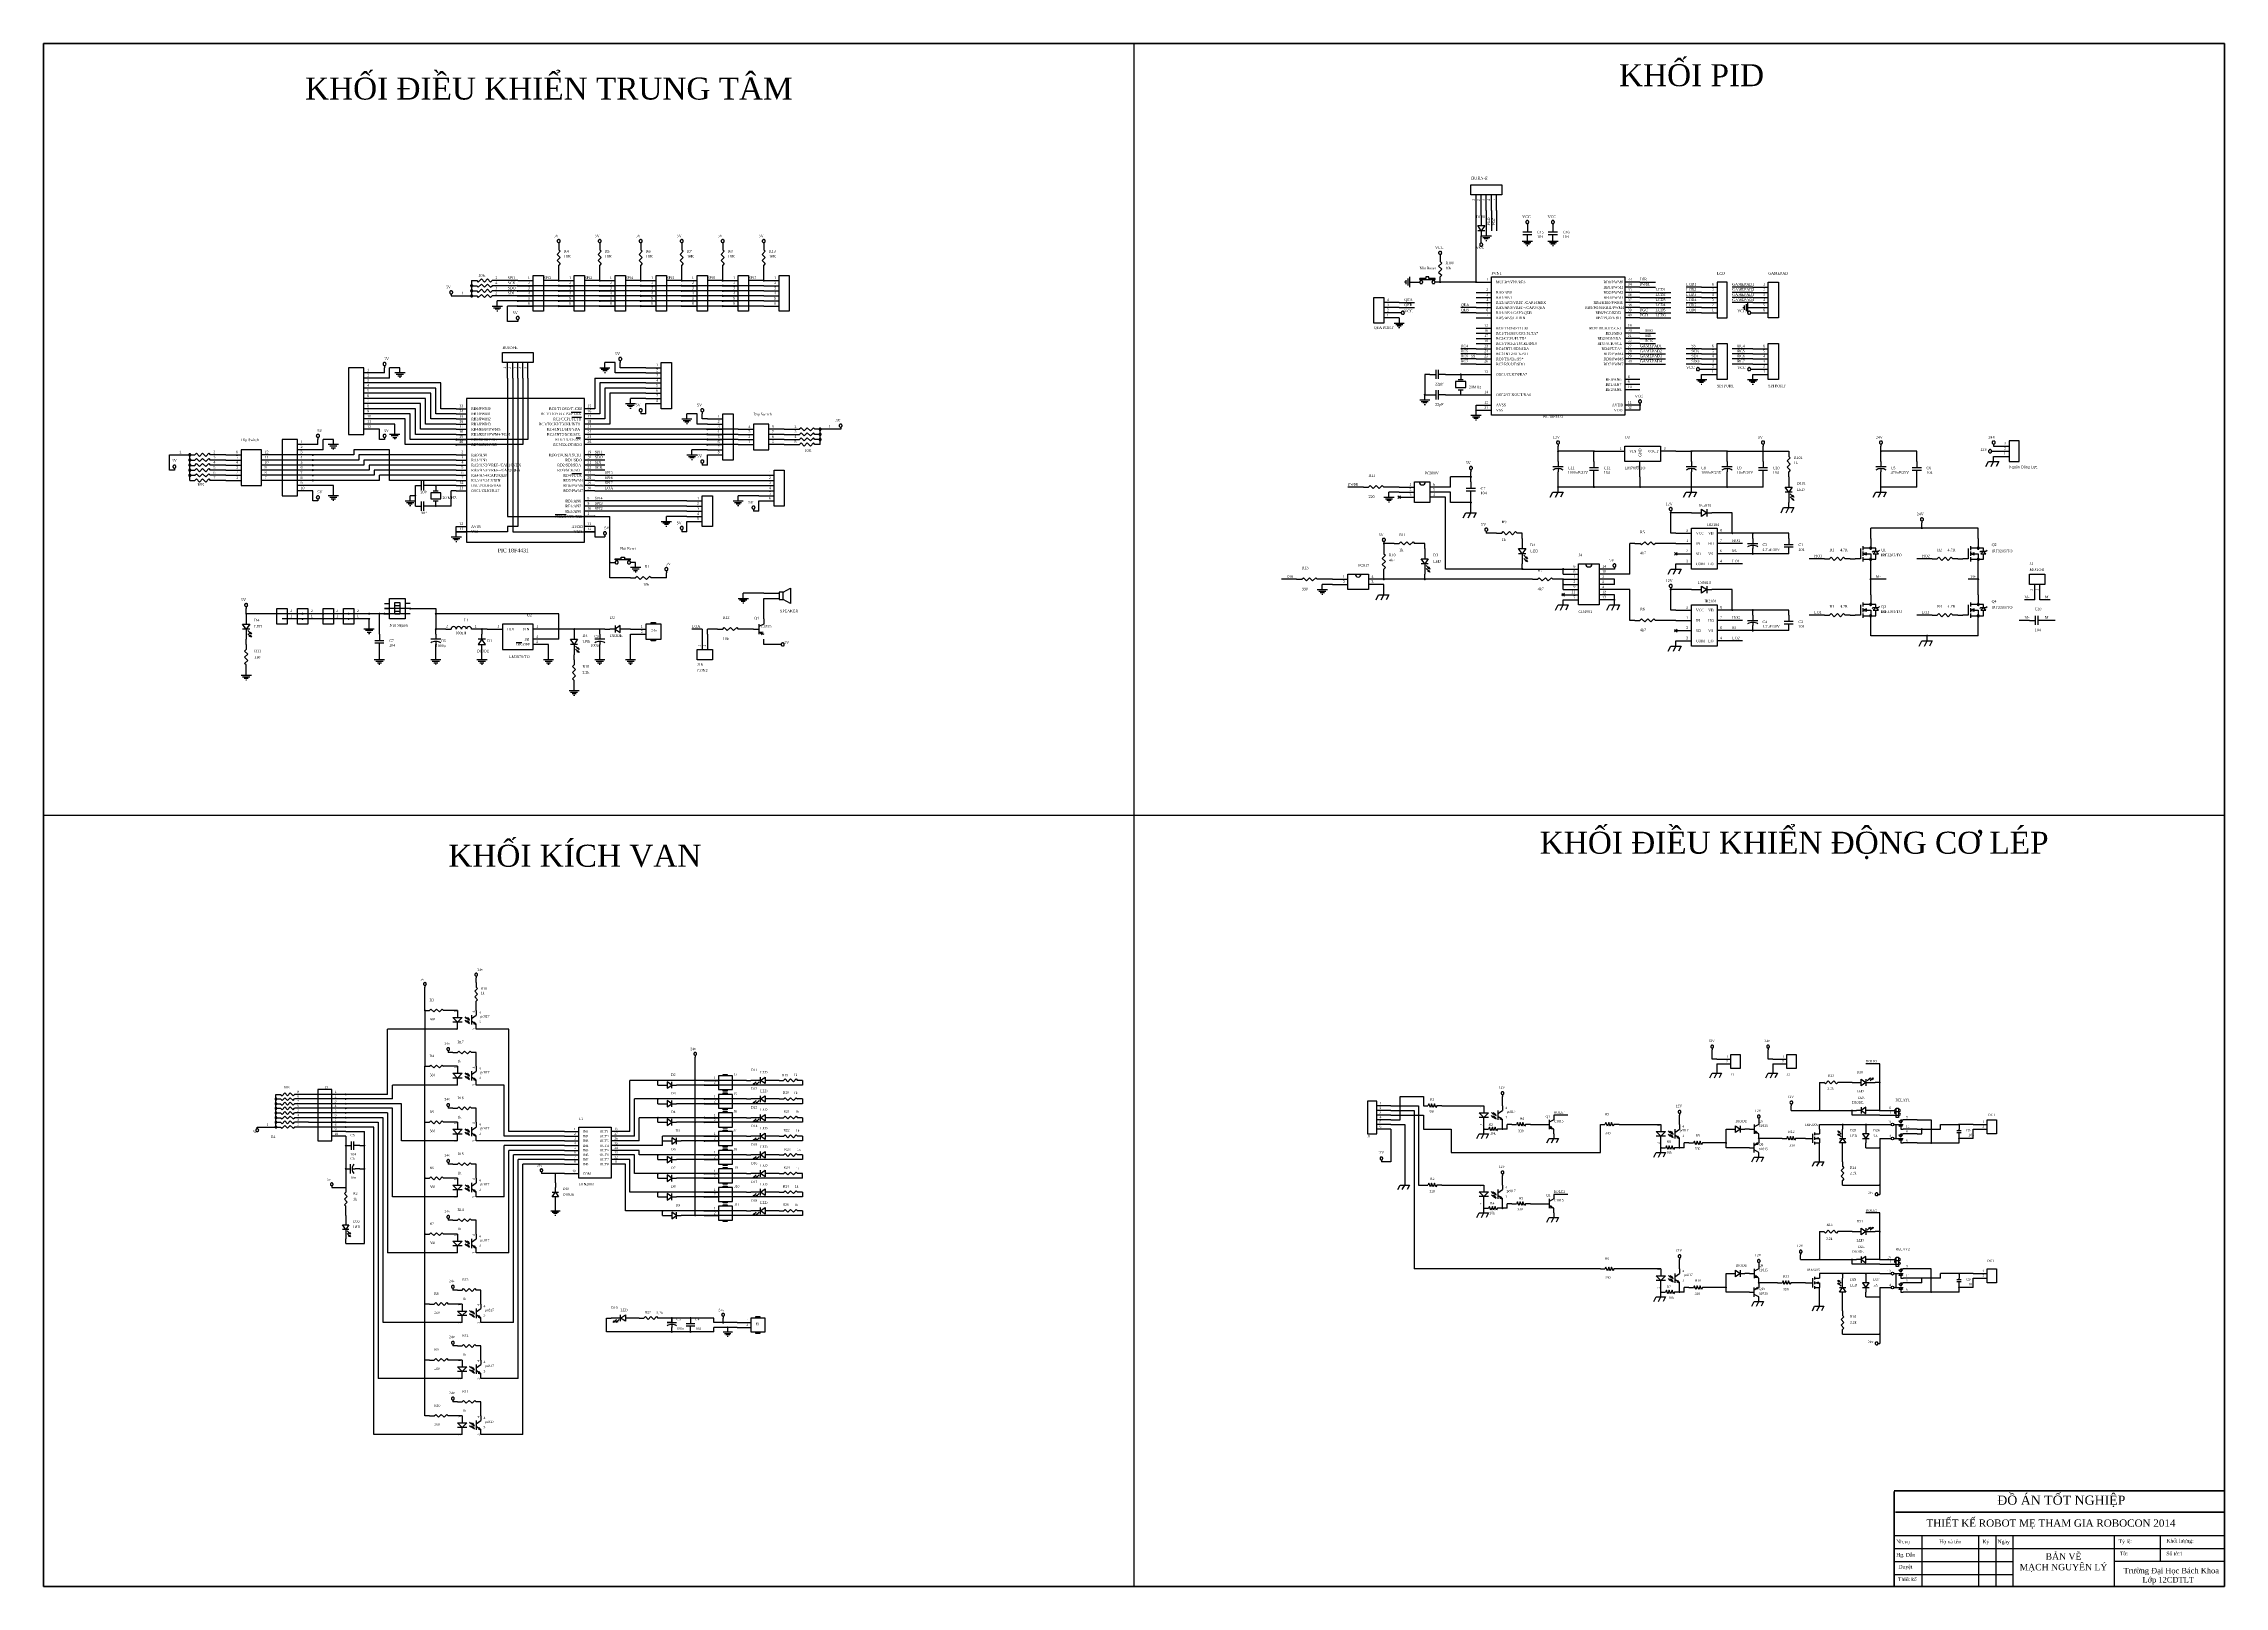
# Model space of a CAD drawing. Header units: inches. Extents: x 10 to 2893, y 8 to 851.
# Drawn here: x 10 to 1199, y 10 to 851 of the extents above; entities that cross this region are included whole.
import ezdxf

# ---------------------------------------------------------------- set-up
doc = ezdxf.new("R2010")
doc.units = ezdxf.units.IN
doc.header["$MEASUREMENT"] = 0
for name, color, linetype in [('COMMENTS', 7, 'Continuous'), ('DUONG BAO', 80, 'Continuous'), ('PARTS', 7, 'Continuous'), ('PARTTEXT', 7, 'Continuous'), ('WIRE', 7, 'Continuous'), ('WIRETEXT', 7, 'Continuous')]:
    doc.layers.add(name, color=color, linetype=linetype)
doc.layers.add('net dam', color=7, linetype='Continuous', lineweight=35)
doc.styles.add('Manh', font='times_0.ttf')
doc.styles.get("Standard").update_dxf_attribs({"font": 'times_0.ttf'})

msp = doc.modelspace()

# ---------------------------------------------------------------- linework, layer by layer
for p, q in [((604.7, 850.5), (604.7, 9.5)), ((10.2, 430), (1199.2, 430)), ((757.4, 200.4), (757.4, 182.6)), ((859, 182.6), (757.4, 182.6))]:
    msp.add_line(p, q)
at = {"layer": 'DUONG BAO', "color": 7, "lineweight": 40}
for p, q in [((1019.2, 61.6), (1199.2, 61.6)), ((1019.2, 61.2), (1019.2, 23.2))]:
    msp.add_line(p, q, dxfattribs=at)
at = {"layer": 'DUONG BAO', "color": 7}
for p, q in [((1199.2, 61.6), (1199.2, 9.5)), ((1019.2, 37.2), (1199.2, 37.2)), ((1034.2, 37.2), (1034.2, 23.2)), ((1065.1, 37.2), (1065.1, 23.2)), ((1074.6, 37.2), (1074.6, 23.2)), ((1083.9, 37.2), (1083.9, 23.2)), ((1139.2, 37.2), (1139.2, 23.2)), ((1164.2, 37.2), (1164.2, 23.2)), ((1019.2, 30.2), (1199.2, 30.2)), ((1019.2, 30.2), (1083.9, 30.2)), ((1019.2, 30.2), (1083.9, 30.2)), ((1083.9, 30.2), (1083.9, 23.2)), ((1139.2, 30.2), (1139.2, 23.2)), ((1019.2, 23.1), (1083.9, 23.1)), ((1019.2, 15.9), (1083.9, 15.9)), ((1034.2, 23.2), (1034.2, 9.5)), ((1065.1, 23.2), (1065.1, 9.5)), ((1074.6, 23.2), (1074.6, 9.5)), ((1083.9, 23.2), (1083.9, 9.5)), ((1083.9, 20.3), (1083.9, 9.5)), ((1139.2, 23.2), (1199.2, 23.2)), ((1139.2, 23.2), (1139.2, 9.5)), ((1139.2, 20.3), (1139.2, 9.5)), ((1199.2, 9.5), (1019.2, 9.5))]:
    msp.add_line(p, q, dxfattribs=at)
at = {"layer": 'net dam'}
msp.add_line((1199.1, 50), (1019.9, 50), dxfattribs=at)
at = {"layer": 'net dam', "color": 7}
msp.add_line((1019.2, 23.2), (1019.2, 9.5), dxfattribs=at)
at = {"layer": 'net dam', "color": 7, "lineweight": 60}
msp.add_lwpolyline([(10.2, 9.5), (10.2, 850.5), (1199.2, 850.5), (1199.2, 9.5), (10.2, 9.5)], close=True, dxfattribs=at)
at = {"layer": 'PARTS'}
for p, q in [((791.2, 759.6), (791.2, 768)), ((794, 759.6), (794, 768)), ((796.8, 759.6), (796.8, 768)), ((799.6, 759.6), (799.6, 768)), ((802.4, 759.6), (802.4, 768)), ((794, 756.8), (794, 754.1)), ((819.2, 751.3), (819.2, 748.5)), ((833.1, 751.3), (833.1, 748.5)), ((291.1, 740.9), (291.1, 738.1)), ((313.5, 740.9), (313.5, 738.1)), ((335.8, 740.9), (335.8, 738.1)), ((358.2, 740.9), (358.2, 738.1)), ((380.5, 740.9), (380.5, 738.1)), ((402.9, 740.9), (402.9, 738.1)), ((794, 742.9), (794, 745.7)), ((819.2, 742.9), (819.2, 745.7)), ((833.1, 742.9), (833.1, 745.7)), ((291.1, 726.9), (291.1, 729.7)), ((313.5, 726.9), (313.5, 729.7)), ((335.8, 726.9), (335.8, 729.7)), ((358.2, 726.9), (358.2, 729.7)), ((380.5, 726.9), (380.5, 729.7)), ((402.9, 726.9), (402.9, 729.7)), ((771.7, 734.5), (771.7, 731.7)), ((263.2, 721.3), (254.8, 721.3)), ((263.2, 718.5), (254.8, 718.5)), ((263.2, 715.7), (254.8, 715.7)), ((268.8, 721.3), (277.1, 721.3)), ((268.8, 718.5), (277.1, 718.5)), ((268.8, 715.7), (277.1, 715.7)), ((291.1, 721.3), (299.5, 721.3)), ((291.1, 718.5), (299.5, 718.5)), ((291.1, 715.7), (299.5, 715.7)), ((313.5, 721.3), (321.8, 721.3)), ((313.5, 718.5), (321.8, 718.5)), ((313.5, 715.7), (321.8, 715.7)), ((335.8, 721.3), (344.2, 721.3)), ((335.8, 718.5), (344.2, 718.5)), ((335.8, 715.7), (344.2, 715.7)), ((358.2, 721.3), (366.5, 721.3)), ((358.2, 718.5), (366.5, 718.5)), ((358.2, 715.7), (366.5, 715.7)), ((380.5, 721.3), (388.9, 721.3)), ((380.5, 718.5), (388.9, 718.5)), ((380.5, 715.7), (388.9, 715.7)), ((402.9, 721.3), (411.2, 721.3)), ((402.9, 718.5), (411.2, 718.5)), ((402.9, 715.7), (411.2, 715.7)), ((757.7, 720.5), (760.5, 720.5)), ((771.7, 720.5), (768.9, 720.5)), ((771.7, 720.5), (771.7, 723.3)), ((791.2, 720.5), (799.6, 720.5)), ((791.2, 714.9), (799.6, 714.9)), ((880.6, 720.5), (872.3, 720.5)), ((880.6, 717.7), (872.3, 717.7)), ((880.6, 714.9), (872.3, 714.9)), ((914.2, 717.7), (922.6, 717.7)), ((914.2, 714.9), (922.6, 714.9)), ((942.1, 717.7), (950.5, 717.7)), ((942.1, 714.9), (950.5, 714.9)), ((232.4, 713), (240.8, 713)), ((263.2, 713), (254.8, 713)), ((268.8, 713), (277.1, 713)), ((268.8, 710.2), (277.1, 710.2)), ((268.8, 707.4), (277.1, 707.4)), ((291.1, 713), (299.5, 713)), ((291.1, 710.2), (299.5, 710.2)), ((291.1, 707.4), (299.5, 707.4)), ((313.5, 713), (321.8, 713)), ((313.5, 710.2), (321.8, 710.2)), ((313.5, 707.4), (321.8, 707.4)), ((335.8, 713), (344.2, 713)), ((335.8, 710.2), (344.2, 710.2)), ((335.8, 707.4), (344.2, 707.4)), ((358.2, 713), (366.5, 713)), ((358.2, 710.2), (366.5, 710.2)), ((358.2, 707.4), (366.5, 707.4)), ((380.5, 713), (388.9, 713)), ((380.5, 710.2), (388.9, 710.2)), ((380.5, 707.4), (388.9, 707.4)), ((402.9, 713), (411.2, 713)), ((402.9, 710.2), (411.2, 710.2)), ((402.9, 707.4), (411.2, 707.4)), ((749.3, 709.3), (740.9, 709.3)), ((749.3, 706.6), (740.9, 706.6)), ((749.3, 703.8), (740.9, 703.8)), ((791.2, 712.1), (799.6, 712.1)), ((791.2, 709.3), (799.6, 709.3)), ((791.2, 706.6), (799.6, 706.6)), ((791.2, 703.8), (799.6, 703.8)), ((880.6, 712.1), (872.3, 712.1)), ((880.6, 709.3), (872.3, 709.3)), ((880.6, 706.6), (872.3, 706.6)), ((880.6, 703.8), (872.3, 703.8)), ((914.2, 712.1), (922.6, 712.1)), ((914.2, 709.3), (922.6, 709.3)), ((914.2, 706.6), (922.6, 706.6)), ((914.2, 703.8), (922.6, 703.8)), ((942.1, 712.1), (950.5, 712.1)), ((942.1, 709.3), (950.5, 709.3)), ((942.1, 706.6), (950.5, 706.6)), ((942.1, 703.8), (950.5, 703.8)), ((749.3, 701), (740.9, 701)), ((791.2, 701), (799.6, 701)), ((791.2, 695.4), (799.6, 695.4)), ((791.2, 692.6), (799.6, 692.6)), ((791.2, 689.8), (799.6, 689.8)), ((880.6, 701), (872.3, 701)), ((880.6, 695.4), (872.3, 695.4)), ((880.6, 692.6), (872.3, 692.6)), ((880.6, 689.8), (872.3, 689.8)), ((791.2, 687), (799.6, 687)), ((791.2, 684.2), (799.6, 684.2)), ((791.2, 681.4), (799.6, 681.4)), ((791.2, 678.6), (799.6, 678.6)), ((880.6, 687), (872.3, 687)), ((880.6, 684.2), (872.3, 684.2)), ((880.6, 681.4), (872.3, 681.4)), ((880.6, 678.6), (872.3, 678.6)), ((914.2, 684.2), (922.6, 684.2)), ((914.2, 681.4), (922.6, 681.4)), ((914.2, 678.6), (922.6, 678.6)), ((942.1, 684.2), (950.5, 684.2)), ((942.1, 681.4), (950.5, 681.4)), ((942.1, 678.6), (950.5, 678.6)), ((193.3, 671), (184.9, 671)), ((193.3, 668.2), (184.9, 668.2)), ((263.2, 668.2), (263.2, 676.6)), ((266, 668.2), (266, 676.6)), ((268.8, 668.2), (268.8, 676.6)), ((271.5, 668.2), (271.5, 676.6)), ((274.3, 668.2), (274.3, 676.6)), ((338.6, 673.8), (347, 673.8)), ((338.6, 671), (347, 671)), ((338.6, 668.2), (347, 668.2)), ((766.1, 670.2), (768.9, 670.2)), ((774.5, 670.2), (771.7, 670.2)), ((782.9, 670.2), (782.9, 667.4)), ((791.2, 675.8), (799.6, 675.8)), ((791.2, 670.2), (799.6, 670.2)), ((880.6, 675.8), (872.3, 675.8)), ((880.6, 667.4), (872.3, 667.4)), ((914.2, 675.8), (922.6, 675.8)), ((914.2, 673), (922.6, 673)), ((914.2, 670.2), (922.6, 670.2)), ((942.1, 675.8), (950.5, 675.8)), ((942.1, 673), (950.5, 673)), ((942.1, 670.2), (950.5, 670.2)), ((193.3, 665.5), (184.9, 665.5)), ((193.3, 662.7), (184.9, 662.7)), ((193.3, 659.9), (184.9, 659.9)), ((193.3, 657.1), (184.9, 657.1)), ((193.3, 654.3), (184.9, 654.3)), ((338.6, 665.5), (347, 665.5)), ((338.6, 662.7), (347, 662.7)), ((338.6, 659.9), (347, 659.9)), ((338.6, 657.1), (347, 657.1)), ((338.6, 654.3), (347, 654.3)), ((766.1, 659.1), (768.9, 659.1)), ((774.5, 659.1), (771.7, 659.1)), ((782.9, 659.1), (782.9, 661.8)), ((791.2, 659.1), (799.6, 659.1)), ((880.6, 664.6), (872.3, 664.6)), ((880.6, 661.8), (872.3, 661.8)), ((193.3, 651.5), (184.9, 651.5)), ((193.3, 648.7), (184.9, 648.7)), ((193.3, 645.9), (184.9, 645.9)), ((193.3, 643.1), (184.9, 643.1)), ((235.2, 651.5), (240.8, 651.5)), ((235.2, 648.7), (240.8, 648.7)), ((235.2, 645.9), (240.8, 645.9)), ((235.2, 643.1), (240.8, 643.1)), ((310.7, 651.5), (305.1, 651.5)), ((310.7, 648.7), (305.1, 648.7)), ((310.7, 645.9), (305.1, 645.9)), ((310.7, 643.1), (305.1, 643.1)), ((372.1, 645.9), (380.5, 645.9)), ((372.1, 643.1), (380.5, 643.1)), ((791.2, 653.5), (799.6, 653.5)), ((791.2, 650.7), (799.6, 650.7)), ((880.6, 653.5), (872.3, 653.5)), ((880.6, 650.7), (872.3, 650.7)), ((157, 631.9), (148.6, 631.9)), ((193.3, 640.3), (184.9, 640.3)), ((235.2, 640.3), (240.8, 640.3)), ((235.2, 637.5), (240.8, 637.5)), ((235.2, 634.7), (240.8, 634.7)), ((235.2, 631.9), (240.8, 631.9)), ((310.7, 640.3), (305.1, 640.3)), ((310.7, 637.5), (305.1, 637.5)), ((310.7, 634.7), (305.1, 634.7)), ((310.7, 631.9), (305.1, 631.9)), ((372.1, 640.3), (380.5, 640.3)), ((372.1, 637.5), (380.5, 637.5)), ((372.1, 634.7), (380.5, 634.7)), ((372.1, 631.9), (380.5, 631.9)), ((388.9, 640.3), (397.3, 640.3)), ((388.9, 637.5), (397.3, 637.5)), ((388.9, 634.7), (397.3, 634.7)), ((388.9, 631.9), (397.3, 631.9)), ((414, 640.3), (405.7, 640.3)), ((414, 637.5), (405.7, 637.5)), ((414, 634.7), (405.7, 634.7)), ((414, 631.9), (405.7, 631.9)), ((414, 640.3), (422.4, 640.3)), ((414, 637.5), (422.4, 637.5)), ((414, 634.7), (422.4, 634.7)), ((414, 631.9), (422.4, 631.9)), ((444.8, 640.3), (436.4, 640.3)), ((1073.4, 631.1), (1081.8, 631.1)), ((78.8, 626.3), (87.1, 626.3)), ((109.5, 626.3), (101.1, 626.3)), ((109.5, 623.5), (101.1, 623.5)), ((109.5, 620.7), (101.1, 620.7)), ((109.5, 626.3), (117.9, 626.3)), ((109.5, 623.5), (117.9, 623.5)), ((109.5, 620.7), (117.9, 620.7)), ((137.4, 626.3), (129.1, 626.3)), ((137.4, 623.5), (129.1, 623.5)), ((137.4, 620.7), (129.1, 620.7)), ((157, 629.1), (148.6, 629.1)), ((157, 626.3), (148.6, 626.3)), ((157, 623.5), (148.6, 623.5)), ((157, 620.7), (148.6, 620.7)), ((235.2, 626.3), (240.8, 626.3)), ((235.2, 623.5), (240.8, 623.5)), ((235.2, 620.7), (240.8, 620.7)), ((310.7, 626.3), (305.1, 626.3)), ((310.7, 623.5), (305.1, 623.5)), ((310.7, 620.7), (305.1, 620.7)), ((372.1, 629.1), (380.5, 629.1)), ((372.1, 626.3), (380.5, 626.3)), ((835.9, 622.7), (835.9, 619.9)), ((855.5, 622.7), (855.5, 619.9)), ((863.9, 628.3), (872.3, 628.3)), ((880.6, 614.4), (880.6, 622.7)), ((900.2, 628.3), (891.8, 628.3)), ((908.6, 622.7), (908.6, 619.9)), ((928.1, 622.7), (928.1, 619.9)), ((947.7, 622.7), (947.7, 619.9)), ((961.7, 628.3), (961.7, 625.5)), ((1012, 622.7), (1012, 619.9)), ((1031.5, 622.7), (1031.5, 619.9)), ((1073.4, 628.3), (1081.8, 628.3)), ((1073.4, 625.5), (1081.8, 625.5)), ((109.5, 618), (101.1, 618)), ((109.5, 615.2), (101.1, 615.2)), ((109.5, 612.4), (101.1, 612.4)), ((109.5, 618), (117.9, 618)), ((109.5, 615.2), (117.9, 615.2)), ((109.5, 612.4), (117.9, 612.4)), ((137.4, 618), (129.1, 618)), ((137.4, 615.2), (129.1, 615.2)), ((137.4, 612.4), (129.1, 612.4)), ((157, 618), (148.6, 618)), ((157, 615.2), (148.6, 615.2)), ((157, 612.4), (148.6, 612.4)), ((157, 609.6), (148.6, 609.6)), ((157, 606.8), (148.6, 606.8)), ((212.9, 609.6), (215.7, 609.6)), ((221.3, 609.6), (218.5, 609.6)), ((224, 609.6), (224, 606.8)), ((235.2, 618), (240.8, 618)), ((235.2, 615.2), (240.8, 615.2)), ((235.2, 612.4), (240.8, 612.4)), ((235.2, 609.6), (240.8, 609.6)), ((235.2, 606.8), (240.8, 606.8)), ((310.7, 618), (305.1, 618)), ((310.7, 615.2), (305.1, 615.2)), ((310.7, 612.4), (305.1, 612.4)), ((310.7, 609.6), (305.1, 609.6)), ((310.7, 606.8), (305.1, 606.8)), ((400.1, 615.2), (408.5, 615.2)), ((400.1, 612.4), (408.5, 612.4)), ((400.1, 609.6), (408.5, 609.6)), ((400.1, 606.8), (408.5, 606.8)), ((729.8, 608.8), (732.6, 608.8)), ((743.7, 608.8), (740.9, 608.8)), ((749.3, 608.8), (757.7, 608.8)), ((774.5, 608.8), (766.1, 608.8)), ((788.4, 611.6), (788.4, 608.8)), ((835.9, 614.4), (835.9, 617.1)), ((855.5, 614.4), (855.5, 617.1)), ((908.6, 614.4), (908.6, 617.1)), ((928.1, 614.4), (928.1, 617.1)), ((947.7, 614.4), (947.7, 617.1)), ((961.7, 614.4), (961.7, 617.1)), ((961.7, 614.4), (961.7, 611.6)), ((1012, 614.4), (1012, 617.1)), ((1031.5, 614.4), (1031.5, 617.1)), ((212.9, 598.4), (215.7, 598.4)), ((221.3, 598.4), (218.5, 598.4)), ((224, 598.4), (224, 601.2)), ((310.7, 601.2), (305.1, 601.2)), ((310.7, 598.4), (305.1, 598.4)), ((310.7, 595.6), (305.1, 595.6)), ((361, 601.2), (369.3, 601.2)), ((361, 598.4), (369.3, 598.4)), ((361, 595.6), (369.3, 595.6)), ((400.1, 604), (408.5, 604)), ((400.1, 601.2), (408.5, 601.2)), ((748.6, 603.9), (750, 602.5)), ((750, 603.9), (748.6, 602.5)), ((749.3, 606), (757.7, 606)), ((749.3, 603.2), (757.7, 603.2)), ((774.5, 606), (766.1, 606)), ((774.5, 603.2), (766.1, 603.2)), ((788.4, 603.2), (788.4, 606)), ((908.6, 594.8), (911.4, 594.8)), ((922.6, 594.8), (919.8, 594.8)), ((961.7, 597.6), (961.7, 600.4)), ((235.2, 587.2), (240.8, 587.2)), ((235.2, 584.4), (240.8, 584.4)), ((310.7, 592.8), (305.1, 592.8)), ((310.7, 587.2), (305.1, 587.2)), ((310.7, 584.4), (305.1, 584.4)), ((361, 592.8), (369.3, 592.8)), ((361, 590), (369.3, 590)), ((802.4, 583.6), (805.2, 583.6)), ((816.4, 583.6), (813.6, 583.6)), ((900.2, 583.6), (908.6, 583.6)), ((930.9, 583.6), (922.6, 583.6)), ((740.9, 575.2), (740.9, 572.4)), ((746.5, 578), (749.3, 578)), ((760.5, 578), (757.7, 578)), ((763.3, 575.2), (763.3, 572.4)), ((816.4, 580.8), (816.4, 578)), ((877.8, 578), (880.6, 578)), ((891.8, 578), (889, 578)), ((899.5, 573.1), (900.9, 571.7)), ((900.9, 573.1), (899.5, 571.7)), ((900.2, 578), (908.6, 578)), ((900.2, 572.4), (908.6, 572.4)), ((930.9, 578), (922.6, 578)), ((930.9, 572.4), (922.6, 572.4)), ((942.1, 580.8), (942.1, 578)), ((942.1, 572.4), (942.1, 575.2)), ((961.7, 580.8), (961.7, 578)), ((961.7, 572.4), (961.7, 575.2)), ((1006.4, 580.8), (1006.4, 578)), ((1065, 580.8), (1065, 578)), ((319, 567.7), (321.8, 567.7)), ((333, 567.7), (330.2, 567.7)), ((330.2, 559.3), (333, 559.3)), ((344.2, 559.3), (341.4, 559.3)), ((740.9, 561.3), (740.9, 564.1)), ((763.3, 558.5), (763.3, 561.3)), ((816.4, 564.1), (816.4, 566.9)), ((838.7, 564.1), (847.1, 564.1)), ((838.7, 561.3), (847.1, 561.3)), ((866.7, 564.1), (858.3, 564.1)), ((866.7, 561.3), (858.3, 561.3)), ((900.2, 566.9), (908.6, 566.9)), ((930.9, 566.9), (922.6, 566.9)), ((981.2, 569.6), (984, 569.6)), ((995.2, 569.6), (992.4, 569.6)), ((995.2, 569.6), (998, 569.6)), ((1006.4, 564.1), (1006.4, 566.9)), ((1039.9, 569.6), (1042.7, 569.6)), ((1053.9, 569.6), (1051.1, 569.6)), ((1053.9, 569.6), (1056.7, 569.6)), ((1065, 564.1), (1065, 566.9)), ((402.9, 550.9), (411.2, 550.9)), ((402.9, 548.1), (411.2, 548.1)), ((693.4, 558.5), (696.2, 558.5)), ((707.4, 558.5), (704.6, 558.5)), ((713, 558.5), (721.4, 558.5)), ((713, 555.7), (721.4, 555.7)), ((740.9, 558.5), (732.6, 558.5)), ((740.9, 555.7), (732.6, 555.7)), ((822, 558.5), (824.8, 558.5)), ((835.9, 558.5), (833.1, 558.5)), ((838, 550.8), (839.4, 549.4)), ((839.4, 550.8), (838, 549.4)), ((838.7, 558.5), (847.1, 558.5)), ((838.7, 555.7), (847.1, 555.7)), ((838.7, 552.9), (847.1, 552.9)), ((838.7, 550.1), (847.1, 550.1)), ((838.7, 547.3), (847.1, 547.3)), ((866.7, 558.5), (858.3, 558.5)), ((866.7, 555.7), (858.3, 555.7)), ((866.7, 552.9), (858.3, 552.9)), ((866.7, 550.1), (858.3, 550.1)), ((866.7, 547.3), (858.3, 547.3)), ((908.6, 552.9), (911.4, 552.9)), ((922.6, 552.9), (919.8, 552.9)), ((1006.4, 550.1), (1006.4, 547.3)), ((1065, 550.1), (1065, 547.3)), ((1095.8, 547.3), (1095.8, 555.7)), ((1098.6, 547.3), (1098.6, 555.7)), ((120.7, 539.7), (120.7, 536.9)), ((151.4, 539.7), (143, 539.7)), ((151.4, 536.9), (143, 536.9)), ((162.6, 539.7), (154.2, 539.7)), ((162.6, 536.9), (154.2, 536.9)), ((176.5, 539.7), (168.2, 539.7)), ((176.5, 536.9), (168.2, 536.9)), ((187.7, 539.7), (179.3, 539.7)), ((187.7, 536.9), (179.3, 536.9)), ((196.1, 545.3), (198.9, 545.3)), ((196.1, 542.5), (198.9, 542.5)), ((196.1, 539.7), (198.9, 539.7)), ((210.1, 545.3), (207.3, 545.3)), ((210.1, 542.5), (207.3, 542.5)), ((210.1, 539.7), (207.3, 539.7)), ((402.9, 536.9), (402.9, 534.1)), ((877.8, 536.1), (880.6, 536.1)), ((891.8, 536.1), (889, 536.1)), ((900.2, 541.7), (908.6, 541.7)), ((900.2, 536.1), (908.6, 536.1)), ((930.9, 541.7), (922.6, 541.7)), ((930.9, 536.1), (922.6, 536.1)), ((942.1, 538.9), (942.1, 536.1)), ((961.7, 538.9), (961.7, 536.1)), ((981.2, 538.9), (984, 538.9)), ((995.2, 538.9), (992.4, 538.9)), ((995.2, 538.9), (998, 538.9)), ((1006.4, 533.3), (1006.4, 536.1)), ((1039.9, 538.9), (1042.7, 538.9)), ((1053.9, 538.9), (1051.1, 538.9)), ((1053.9, 538.9), (1056.7, 538.9)), ((1065, 533.3), (1065, 536.1)), ((1093, 536.1), (1095.8, 536.1)), ((1101.4, 536.1), (1098.6, 536.1)), ((120.7, 523), (120.7, 525.8)), ((193.3, 528.5), (193.3, 525.8)), ((224, 528.5), (224, 525.8)), ((229.6, 531.3), (232.4, 531.3)), ((246.4, 531.3), (243.6, 531.3)), ((249.2, 531.3), (249.2, 528.5)), ((252, 531.3), (260.4, 531.3)), ((285.5, 531.3), (277.1, 531.3)), ((285.5, 525.8), (277.1, 525.8)), ((299.5, 531.3), (299.5, 528.5)), ((313.5, 528.5), (313.5, 525.8)), ((316.2, 531.3), (319, 531.3)), ((330.2, 531.3), (327.4, 531.3)), ((330.2, 531.3), (338.6, 531.3)), ((330.2, 528.5), (338.6, 528.5)), ((369.3, 528.5), (369.3, 520.2)), ((372.1, 528.5), (372.1, 520.2)), ((377.7, 531.3), (380.5, 531.3)), ((391.7, 531.3), (388.9, 531.3)), ((397.3, 531.3), (400.1, 531.3)), ((402.9, 523), (402.9, 525.8)), ((899.5, 531.2), (900.9, 529.8)), ((900.9, 531.2), (899.5, 529.8)), ((900.2, 530.5), (908.6, 530.5)), ((900.2, 524.9), (908.6, 524.9)), ((930.9, 530.5), (922.6, 530.5)), ((930.9, 524.9), (922.6, 524.9)), ((942.1, 530.5), (942.1, 533.3)), ((961.7, 530.5), (961.7, 533.3)), ((120.7, 523), (120.7, 520.2)), ((120.7, 509), (120.7, 511.8)), ((193.3, 520.2), (193.3, 523)), ((224, 520.2), (224, 523)), ((249.2, 517.4), (249.2, 520.2)), ((285.5, 523), (277.1, 523)), ((299.5, 514.6), (299.5, 517.4)), ((299.5, 514.6), (299.5, 511.8)), ((313.5, 520.2), (313.5, 523)), ((299.5, 500.6), (299.5, 503.4)), ((246.1, 338.7), (246.1, 336.1)), ((218.1, 323.4), (220.7, 323.4)), ((230.8, 323.4), (228.3, 323.4)), ((235.9, 323.4), (235.9, 320.9)), ((246.1, 326), (246.1, 328.5)), ((246.1, 323.4), (246.1, 320.9)), ((235.9, 313.3), (235.9, 315.8)), ((246.1, 313.3), (246.1, 315.8)), ((233.4, 300.6), (235.9, 300.6)), ((246.1, 300.6), (243.5, 300.6)), ((218.1, 293), (220.7, 293)), ((230.8, 293), (228.3, 293)), ((235.9, 293), (235.9, 290.4)), ((246.1, 293), (246.1, 290.4)), ((922.5, 296.9), (930.1, 296.9)), ((922.5, 294.3), (930.1, 294.3)), ((953, 296.9), (960.6, 296.9)), ((953, 294.3), (960.6, 294.3)), ((154.6, 277.7), (147, 277.7)), ((154.6, 275.2), (147, 275.2)), ((175, 277.7), (167.3, 277.7)), ((175, 275.2), (167.3, 275.2)), ((235.9, 282.8), (235.9, 285.3)), ((246.1, 282.8), (246.1, 285.3)), ((345.1, 282.8), (347.7, 282.8)), ((357.8, 282.8), (355.3, 282.8)), ((370.5, 285.3), (378.2, 285.3)), ((370.5, 282.8), (378.2, 282.8)), ((370.5, 275.2), (378.2, 275.2)), ((393.4, 285.3), (395.9, 285.3)), ((393.4, 275.2), (395.9, 275.2)), ((408.6, 285.3), (406.1, 285.3)), ((408.6, 275.2), (406.1, 275.2)), ((411.2, 285.3), (413.7, 285.3)), ((411.2, 275.2), (413.7, 275.2)), ((423.9, 285.3), (421.3, 285.3)), ((423.9, 275.2), (421.3, 275.2)), ((978.4, 284.2), (980.9, 284.2)), ((991.1, 284.2), (988.5, 284.2)), ((996.2, 284.2), (998.7, 284.2)), ((1011.4, 284.2), (1008.9, 284.2)), ((154.6, 272.6), (147, 272.6)), ((154.6, 270.1), (147, 270.1)), ((154.6, 267.6), (147, 267.6)), ((154.6, 265), (147, 265)), ((154.6, 262.5), (147, 262.5)), ((175, 272.6), (167.3, 272.6)), ((175, 270.1), (167.3, 270.1)), ((175, 267.6), (167.3, 267.6)), ((175, 265), (167.3, 265)), ((175, 262.5), (167.3, 262.5)), ((218.1, 262.5), (220.7, 262.5)), ((230.8, 262.5), (228.3, 262.5)), ((233.4, 270.1), (235.9, 270.1)), ((235.9, 262.5), (235.9, 259.9)), ((246.1, 270.1), (243.5, 270.1)), ((246.1, 262.5), (246.1, 259.9)), ((345.1, 272.6), (347.7, 272.6)), ((345.1, 262.5), (347.7, 262.5)), ((357.8, 272.6), (355.3, 272.6)), ((357.8, 262.5), (355.3, 262.5)), ((370.5, 272.6), (378.2, 272.6)), ((370.5, 265), (378.2, 265)), ((370.5, 262.5), (378.2, 262.5)), ((393.4, 265), (395.9, 265)), ((408.6, 265), (406.1, 265)), ((411.2, 265), (413.7, 265)), ((423.9, 265), (421.3, 265)), ((744.7, 271.5), (737.1, 271.5)), ((744.7, 268.9), (737.1, 268.9)), ((744.7, 266.4), (737.1, 266.4)), ((744.7, 263.9), (737.1, 263.9)), ((762.5, 271.5), (765, 271.5)), ((772.6, 271.5), (770.1, 271.5)), ((795.5, 271.5), (795.5, 268.9)), ((795.5, 261.3), (795.5, 263.9)), ((805.7, 271.5), (805.7, 268.9)), ((805.7, 261.3), (805.7, 263.9)), ((833.6, 266.4), (833.6, 263.9)), ((945.4, 263.9), (945.4, 261.3)), ((996.2, 268.9), (998.7, 268.9)), ((1008.9, 268.9), (1006.3, 268.9)), ((1011.4, 268.9), (1019, 268.9)), ((1011.4, 266.4), (1019, 266.4)), ((1031.7, 263.9), (1024.1, 263.9)), ((126.7, 259.9), (134.3, 259.9)), ((154.6, 259.9), (147, 259.9)), ((175, 259.9), (167.3, 259.9)), ((175, 257.4), (167.3, 257.4)), ((175, 254.9), (167.3, 254.9)), ((175, 249.8), (177.5, 249.8)), ((182.6, 249.8), (180, 249.8)), ((235.9, 252.3), (235.9, 254.9)), ((246.1, 252.3), (246.1, 254.9)), ((294.3, 257.4), (302, 257.4)), ((294.3, 254.9), (302, 254.9)), ((294.3, 252.3), (302, 252.3)), ((294.3, 249.8), (302, 249.8)), ((327.4, 257.4), (319.7, 257.4)), ((327.4, 254.9), (319.7, 254.9)), ((327.4, 252.3), (319.7, 252.3)), ((327.4, 249.8), (319.7, 249.8)), ((347.7, 252.3), (350.2, 252.3)), ((360.4, 252.3), (357.8, 252.3)), ((370.5, 254.9), (378.2, 254.9)), ((370.5, 252.3), (378.2, 252.3)), ((393.4, 254.9), (395.9, 254.9)), ((408.6, 254.9), (406.1, 254.9)), ((411.2, 254.9), (413.7, 254.9)), ((423.9, 254.9), (421.3, 254.9)), ((744.7, 261.3), (737.1, 261.3)), ((744.7, 258.8), (737.1, 258.8)), ((795.5, 258.8), (798, 258.8)), ((805.7, 258.8), (803.1, 258.8)), ((810.7, 261.3), (813.3, 261.3)), ((820.9, 261.3), (818.4, 261.3)), ((828.5, 261.3), (831.1, 261.3)), ((833.6, 256.2), (833.6, 258.8)), ((859, 261.3), (861.5, 261.3)), ((869.2, 261.3), (866.6, 261.3)), ((892, 261.3), (892, 258.8)), ((892, 251.2), (892, 253.7)), ((902.2, 261.3), (902.2, 258.8)), ((902.2, 251.2), (902.2, 253.7)), ((907.3, 251.2), (909.8, 251.2)), ((917.4, 251.2), (914.9, 251.2)), ((927.6, 258.8), (930.1, 258.8)), ((940.3, 258.8), (937.7, 258.8)), ((940.3, 258.8), (942.8, 258.8)), ((945.4, 253.7), (945.4, 256.2)), ((945.4, 253.7), (945.4, 251.2)), ((958.1, 253.7), (960.6, 253.7)), ((968.2, 253.7), (965.7, 253.7)), ((970.8, 253.7), (973.3, 253.7)), ((978.4, 258.8), (978.4, 256.2)), ((978.4, 248.6), (978.4, 251.2)), ((991.1, 261.3), (991.1, 258.8)), ((1003.8, 261.3), (1003.8, 258.8)), ((1003.8, 248.6), (1003.8, 251.2)), ((1011.4, 261.3), (1017.5, 261.3)), ((1011.4, 253.7), (1017.5, 253.7)), ((1031.7, 258.8), (1024.1, 258.8)), ((1031.7, 256.2), (1024.1, 256.2)), ((1031.7, 251.2), (1024.1, 251.2)), ((1054.6, 261.3), (1054.6, 258.8)), ((1054.6, 253.7), (1054.6, 256.2)), ((1062.2, 261.3), (1069.8, 261.3)), ((1062.2, 258.8), (1069.8, 258.8)), ((233.4, 239.6), (235.9, 239.6)), ((246.1, 239.6), (243.5, 239.6)), ((294.3, 247.2), (302, 247.2)), ((294.3, 244.7), (302, 244.7)), ((294.3, 242.2), (302, 242.2)), ((294.3, 239.6), (302, 239.6)), ((327.4, 247.2), (319.7, 247.2)), ((327.4, 244.7), (319.7, 244.7)), ((327.4, 242.2), (319.7, 242.2)), ((327.4, 239.6), (319.7, 239.6)), ((345.1, 242.2), (347.7, 242.2)), ((357.8, 242.2), (355.3, 242.2)), ((370.5, 244.7), (378.2, 244.7)), ((370.5, 242.2), (378.2, 242.2)), ((393.4, 244.7), (395.9, 244.7)), ((408.6, 244.7), (406.1, 244.7)), ((411.2, 244.7), (413.7, 244.7)), ((423.9, 244.7), (421.3, 244.7)), ((892, 248.6), (894.6, 248.6)), ((902.2, 248.6), (899.6, 248.6)), ((940.3, 248.6), (942.8, 248.6)), ((945.4, 243.5), (945.4, 246.1)), ((991.1, 246.1), (991.1, 248.6)), ((991.1, 241), (991.1, 238.5)), ((175, 237.1), (177.5, 237.1)), ((175, 226.9), (175, 224.4)), ((182.6, 237.1), (180, 237.1)), ((218.1, 232), (220.7, 232)), ((230.8, 232), (228.3, 232)), ((235.9, 232), (235.9, 229.5)), ((246.1, 232), (246.1, 229.5)), ((289.3, 229.5), (289.3, 226.9)), ((294.3, 234.5), (302, 234.5)), ((345.1, 232), (347.7, 232)), ((357.8, 232), (355.3, 232)), ((370.5, 234.5), (378.2, 234.5)), ((370.5, 232), (378.2, 232)), ((393.4, 234.5), (395.9, 234.5)), ((408.6, 234.5), (406.1, 234.5)), ((411.2, 234.5), (413.7, 234.5)), ((423.9, 234.5), (421.3, 234.5)), ((762.5, 228.3), (765, 228.3)), ((772.6, 228.3), (770.1, 228.3)), ((795.5, 228.3), (795.5, 225.8)), ((805.7, 228.3), (805.7, 225.8)), ((991.1, 228.3), (991.1, 230.8)), ((175, 214.2), (175, 216.8)), ((235.9, 221.8), (235.9, 224.4)), ((246.1, 221.8), (246.1, 224.4)), ((289.3, 216.8), (289.3, 219.3)), ((345.1, 221.8), (347.7, 221.8)), ((357.8, 221.8), (355.3, 221.8)), ((370.5, 224.4), (378.2, 224.4)), ((370.5, 221.8), (378.2, 221.8)), ((370.5, 214.2), (378.2, 214.2)), ((393.4, 224.4), (395.9, 224.4)), ((393.4, 214.2), (395.9, 214.2)), ((408.6, 224.4), (406.1, 224.4)), ((408.6, 214.2), (406.1, 214.2)), ((411.2, 224.4), (413.7, 224.4)), ((411.2, 214.2), (413.7, 214.2)), ((423.9, 224.4), (421.3, 224.4)), ((423.9, 214.2), (421.3, 214.2)), ((795.5, 218.1), (795.5, 220.7)), ((795.5, 215.6), (798, 215.6)), ((805.7, 215.6), (803.1, 215.6)), ((805.7, 218.1), (805.7, 220.7)), ((810.7, 218.1), (813.3, 218.1)), ((820.9, 218.1), (818.4, 218.1)), ((828.5, 218.1), (831.1, 218.1)), ((833.6, 223.2), (833.6, 220.7)), ((833.6, 213.1), (833.6, 215.6)), ((175, 211.7), (175, 209.1)), ((233.4, 209.1), (235.9, 209.1)), ((246.1, 209.1), (243.5, 209.1)), ((347.7, 211.7), (350.2, 211.7)), ((360.4, 211.7), (357.8, 211.7)), ((370.5, 211.7), (378.2, 211.7)), ((978.4, 202.9), (980.9, 202.9)), ((991.1, 202.9), (988.5, 202.9)), ((996.2, 202.9), (998.7, 202.9)), ((1011.4, 202.9), (1008.9, 202.9)), ((175, 196.4), (175, 199)), ((218.1, 201.5), (220.7, 201.5)), ((230.8, 201.5), (228.3, 201.5)), ((235.9, 201.5), (235.9, 199)), ((235.9, 191.4), (235.9, 193.9)), ((246.1, 201.5), (246.1, 199)), ((246.1, 191.4), (246.1, 193.9)), ((859, 182.6), (861.5, 182.6)), ((869.2, 182.6), (866.6, 182.6)), ((892, 182.6), (892, 180)), ((902.2, 182.6), (902.2, 180)), ((927.6, 180), (930.1, 180)), ((940.3, 180), (937.7, 180)), ((940.3, 180), (942.8, 180)), ((945.4, 185.1), (945.4, 182.6)), ((978.4, 180), (978.4, 177.5)), ((991.1, 180), (991.1, 177.5)), ((996.2, 187.7), (998.7, 187.7)), ((1003.8, 180), (1003.8, 177.5)), ((1008.9, 187.7), (1006.3, 187.7)), ((1011.4, 187.7), (1019, 187.7)), ((1011.4, 185.1), (1019, 185.1)), ((1011.4, 180), (1017.5, 180)), ((1031.7, 182.6), (1024.1, 182.6)), ((1054.6, 180), (1054.6, 177.5)), ((1062.2, 180), (1069.8, 180)), ((235.9, 171), (238.5, 171)), ((248.6, 171), (246.1, 171)), ((892, 172.4), (892, 175)), ((892, 169.9), (894.6, 169.9)), ((902.2, 169.9), (899.6, 169.9)), ((902.2, 172.4), (902.2, 175)), ((907.3, 172.4), (909.8, 172.4)), ((917.4, 172.4), (914.9, 172.4)), ((940.3, 169.9), (942.8, 169.9)), ((945.4, 175), (945.4, 177.5)), ((945.4, 175), (945.4, 172.4)), ((945.4, 164.8), (945.4, 167.3)), ((955.5, 175), (958.1, 175)), ((965.7, 175), (963.1, 175)), ((970.8, 175), (973.3, 175)), ((978.4, 169.9), (978.4, 172.4)), ((991.1, 164.8), (991.1, 167.3)), ((1003.8, 167.3), (1003.8, 169.9)), ((1011.4, 172.4), (1017.5, 172.4)), ((1031.7, 177.5), (1024.1, 177.5)), ((1031.7, 175), (1024.1, 175)), ((1031.7, 169.9), (1024.1, 169.9)), ((1054.6, 172.4), (1054.6, 175)), ((1062.2, 177.5), (1069.8, 177.5)), ((220.7, 163.4), (223.2, 163.4)), ((233.4, 163.4), (230.8, 163.4)), ((238.5, 163.4), (238.5, 160.9)), ((238.5, 153.3), (238.5, 155.8)), ((248.6, 163.4), (248.6, 160.9)), ((248.6, 153.3), (248.6, 155.8)), ((317.2, 155.8), (319.7, 155.8)), ((332.4, 155.8), (329.9, 155.8)), ((335, 155.8), (337.5, 155.8)), ((347.7, 155.8), (345.1, 155.8)), ((352.8, 155.8), (352.8, 153.3)), ((362.9, 155.8), (362.9, 153.3)), ((991.1, 159.7), (991.1, 157.2)), ((352.8, 148.2), (352.8, 150.7)), ((362.9, 148.2), (362.9, 150.7)), ((388.3, 153.3), (395.9, 153.3)), ((388.3, 150.7), (395.9, 150.7)), ((991.1, 147), (991.1, 149.6)), ((220.7, 132.9), (223.2, 132.9)), ((233.4, 132.9), (230.8, 132.9)), ((235.9, 140.6), (238.5, 140.6)), ((238.5, 132.9), (238.5, 130.4)), ((248.6, 140.6), (246.1, 140.6)), ((248.6, 132.9), (248.6, 130.4)), ((238.5, 122.8), (238.5, 125.3)), ((248.6, 122.8), (248.6, 125.3)), ((235.9, 110.1), (238.5, 110.1)), ((248.6, 110.1), (246.1, 110.1)), ((220.7, 102.5), (223.2, 102.5)), ((233.4, 102.5), (230.8, 102.5)), ((238.5, 102.5), (238.5, 99.9)), ((248.6, 102.5), (248.6, 99.9)), ((238.5, 92.3), (238.5, 94.8)), ((248.6, 92.3), (248.6, 94.8))]:
    msp.add_line(p, q, dxfattribs=at)
for points in [[(788.4, 768), (788.4, 773.6), (805.2, 773.6), (805.2, 768)], [(794, 748.5), (794, 748.5), (792.1, 751.3), (796, 751.3), (794, 748.5)], [(277.1, 724.1), (282.7, 724.1), (282.7, 704.6), (277.1, 704.6)], [(299.5, 724.1), (305.1, 724.1), (305.1, 704.6), (299.5, 704.6)], [(321.8, 724.1), (327.4, 724.1), (327.4, 704.6), (321.8, 704.6)], [(344.2, 724.1), (349.8, 724.1), (349.8, 704.6), (344.2, 704.6)], [(366.5, 724.1), (372.1, 724.1), (372.1, 704.6), (366.5, 704.6)], [(388.9, 724.1), (394.5, 724.1), (394.5, 704.6), (388.9, 704.6)], [(411.2, 724.1), (416.8, 724.1), (416.8, 704.6), (411.2, 704.6)], [(799.6, 723.3), (872.3, 723.3), (872.3, 647.9), (799.6, 647.9)], [(922.6, 701), (928.1, 701), (928.1, 720.5), (922.6, 720.5)], [(950.5, 720.5), (956.1, 720.5), (956.1, 701), (950.5, 701)], [(740.9, 698.2), (735.4, 698.2), (735.4, 712.1), (740.9, 712.1)], [(260.4, 676.6), (260.4, 682.2), (277.1, 682.2), (277.1, 676.6)], [(922.6, 687), (928.1, 687), (928.1, 667.4), (922.6, 667.4)], [(950.5, 687), (956.1, 687), (956.1, 667.4), (950.5, 667.4)], [(184.9, 673.8), (176.5, 673.8), (176.5, 637.5), (184.9, 637.5)], [(347, 676.6), (352.6, 676.6), (352.6, 651.5), (347, 651.5)], [(240.8, 578.8), (305.1, 578.8), (305.1, 657.1), (240.8, 657.1)], [(380.5, 648.7), (386.1, 648.7), (386.1, 623.5), (380.5, 623.5)], [(397.3, 629.1), (405.7, 629.1), (405.7, 643.1), (397.3, 643.1)], [(148.6, 634.7), (140.2, 634.7), (140.2, 604), (148.6, 604)], [(872.3, 631.1), (891.8, 631.1), (891.8, 622.7), (872.3, 622.7)], [(1081.8, 622.7), (1087.4, 622.7), (1087.4, 633.9), (1081.8, 633.9)], [(117.9, 609.6), (129.1, 609.6), (129.1, 629.1), (117.9, 629.1)], [(408.5, 618), (414, 618), (414, 598.4), (408.5, 598.4)], [(757.7, 611.6), (766.1, 611.6), (766.1, 600.4), (757.7, 600.4)], [(961.7, 606), (961.7, 606), (959.7, 608.8), (963.6, 608.8), (961.7, 606)], [(369.3, 604), (374.9, 604), (374.9, 587.2), (369.3, 587.2)], [(917, 594.8), (917, 594.8), (914.2, 592.8), (914.2, 596.7), (917, 594.8)], [(963.9, 604.3), (963.9, 604.3), (964.5, 603.2), (963.3, 603.7), (963.9, 604.3)], [(963.9, 602.6), (963.9, 602.6), (964.5, 601.5), (963.3, 602.1), (963.9, 602.6)], [(908.6, 586.4), (922.6, 586.4), (922.6, 564.1), (908.6, 564.1)], [(816.4, 572.4), (816.4, 572.4), (814.4, 575.2), (818.3, 575.2), (816.4, 572.4)], [(818.6, 570.8), (818.6, 570.8), (819.2, 569.6), (818.1, 570.2), (818.6, 570.8)], [(1002.2, 572.4), (1004.1, 571.9), (1004.1, 573), (1002.2, 572.4)], [(1007.8, 572.4), (1010.6, 572.4), (1009.2, 573.8), (1007.8, 572.4)], [(1060.9, 572.4), (1062.8, 571.9), (1062.8, 573), (1060.9, 572.4)], [(1066.4, 572.4), (1069.2, 572.4), (1067.8, 573.8), (1066.4, 572.4)], [(721.4, 561.3), (732.6, 561.3), (732.6, 552.9), (721.4, 552.9)], [(763.3, 566.9), (763.3, 566.9), (761.3, 569.6), (765.2, 569.6), (763.3, 566.9)], [(765.5, 565.2), (765.5, 565.2), (766.1, 564.1), (765, 564.6), (765.5, 565.2)], [(765.5, 563.5), (765.5, 563.5), (766.1, 562.4), (765, 562.9), (765.5, 563.5)], [(818.6, 569.1), (818.6, 569.1), (819.2, 568), (818.1, 568.5), (818.6, 569.1)], [(847.1, 566.9), (858.3, 566.9), (858.3, 544.5), (847.1, 544.5)], [(1093, 555.7), (1093, 561.3), (1101.4, 561.3), (1101.4, 555.7)], [(198.9, 548.1), (207.3, 548.1), (207.3, 536.9), (198.9, 536.9)], [(917, 552.9), (917, 552.9), (914.2, 550.9), (914.2, 554.8), (917, 552.9)], [(143, 534.1), (137.4, 534.1), (137.4, 542.5), (143, 542.5)], [(154.2, 534.1), (148.6, 534.1), (148.6, 542.5), (154.2, 542.5)], [(168.2, 534.1), (162.6, 534.1), (162.6, 542.5), (168.2, 542.5)], [(179.3, 534.1), (173.8, 534.1), (173.8, 542.5), (179.3, 542.5)], [(201.7, 545.9), (204.5, 545.9), (204.5, 539.4), (201.7, 539.4)], [(908.6, 544.5), (922.6, 544.5), (922.6, 522.1), (908.6, 522.1)], [(1002.2, 541.7), (1004.1, 541.1), (1004.1, 542.3), (1002.2, 541.7)], [(1007.8, 541.7), (1010.6, 541.7), (1009.2, 543.1), (1007.8, 541.7)], [(1060.9, 541.7), (1062.8, 541.1), (1062.8, 542.3), (1060.9, 541.7)], [(1066.4, 541.7), (1069.2, 541.7), (1067.8, 543.1), (1066.4, 541.7)], [(120.7, 531.3), (120.7, 531.3), (118.7, 534.1), (122.6, 534.1), (120.7, 531.3)], [(122.9, 529.7), (122.9, 529.7), (123.5, 528.5), (122.3, 529.1), (122.9, 529.7)], [(122.9, 528), (122.9, 528), (123.5, 526.9), (122.3, 527.4), (122.9, 528)], [(249.2, 525.8), (249.2, 525.8), (247.2, 523), (251.1, 523), (249.2, 525.8)], [(277.1, 534.1), (260.4, 534.1), (260.4, 520.2), (277.1, 520.2)], [(299.5, 523), (299.5, 523), (297.5, 525.8), (301.4, 525.8), (299.5, 523)], [(321.8, 531.3), (321.8, 531.3), (324.6, 529.4), (324.6, 533.3), (321.8, 531.3)], [(347, 534.1), (338.6, 534.1), (338.6, 525.8), (347, 525.8)], [(301.7, 521.3), (301.7, 521.3), (302.3, 520.2), (301.2, 520.7), (301.7, 521.3)], [(301.7, 519.6), (301.7, 519.6), (302.3, 518.5), (301.2, 519), (301.7, 519.6)], [(374.9, 520.2), (374.9, 514.6), (366.5, 514.6), (366.5, 520.2)], [(235.9, 317.1), (233.4, 319.6), (238.5, 319.6), (235.9, 317.1)], [(242.5, 318.1), (241.8, 319.4), (241.3, 318.9), (242.5, 318.1)], [(242.5, 316.3), (241.8, 317.6), (241.3, 317.1), (242.5, 316.3)], [(246.1, 315.8), (245.1, 317.1), (244.6, 316.3), (246.1, 315.8)], [(930.1, 299.4), (935.2, 299.4), (935.2, 291.8), (930.1, 291.8)], [(960.6, 299.4), (965.7, 299.4), (965.7, 291.8), (960.6, 291.8)], [(235.9, 286.6), (233.4, 289.2), (238.5, 289.2), (235.9, 286.6)], [(242.5, 287.6), (241.8, 288.9), (241.3, 288.4), (242.5, 287.6)], [(242.5, 285.8), (241.8, 287.1), (241.3, 286.6), (242.5, 285.8)], [(246.1, 285.3), (245.1, 286.6), (244.6, 285.8), (246.1, 285.3)], [(385.8, 287.9), (378.2, 287.9), (378.2, 280.3), (385.8, 280.3)], [(401, 285.3), (401, 285.3), (403.6, 287.1), (403.6, 283.6), (401, 285.3)], [(1003.8, 284.2), (1003.8, 284.2), (1001.2, 282.4), (1001.2, 286), (1003.8, 284.2)], [(1005.3, 286.2), (1005.3, 286.2), (1006.3, 286.7), (1005.8, 285.7), (1005.3, 286.2)], [(1006.8, 286.2), (1006.8, 286.2), (1007.8, 286.7), (1007.3, 285.7), (1006.8, 286.2)], [(167.3, 280.3), (159.7, 280.3), (159.7, 252.3), (167.3, 252.3)], [(352.8, 282.8), (352.8, 282.8), (350.2, 284.6), (350.2, 281), (352.8, 282.8)], [(352.8, 272.6), (352.8, 272.6), (350.2, 274.4), (350.2, 270.9), (352.8, 272.6)], [(385.8, 277.7), (378.2, 277.7), (378.2, 270.1), (385.8, 270.1)], [(398, 283.3), (398, 283.3), (397, 282.8), (397.5, 283.8), (398, 283.3)], [(398, 273.1), (398, 273.1), (397, 272.6), (397.5, 273.7), (398, 273.1)], [(399.5, 283.3), (399.5, 283.3), (398.5, 282.8), (399, 283.8), (399.5, 283.3)], [(399.5, 273.1), (399.5, 273.1), (398.5, 272.6), (399, 273.7), (399.5, 273.1)], [(401, 275.2), (401, 275.2), (403.6, 277), (403.6, 273.4), (401, 275.2)], [(737.1, 274), (732, 274), (732, 256.2), (737.1, 256.2)], [(352.8, 262.5), (352.8, 262.5), (350.2, 264.3), (350.2, 260.7), (352.8, 262.5)], [(385.8, 267.6), (378.2, 267.6), (378.2, 259.9), (385.8, 259.9)], [(398, 263), (398, 263), (397, 262.5), (397.5, 263.5), (398, 263)], [(399.5, 263), (399.5, 263), (398.5, 262.5), (399, 263.5), (399.5, 263)], [(401, 265), (401, 265), (403.6, 266.8), (403.6, 263.2), (401, 265)], [(795.5, 265.1), (793, 267.7), (798, 267.7), (795.5, 265.1)], [(802.1, 266.2), (801.3, 267.4), (800.8, 266.9), (802.1, 266.2)], [(802.1, 264.4), (801.3, 265.6), (800.8, 265.1), (802.1, 264.4)], [(805.7, 263.9), (804.6, 265.1), (804.1, 264.4), (805.7, 263.9)], [(1001.2, 268.9), (1001.2, 268.9), (1003.8, 267.2), (1003.8, 270.7), (1001.2, 268.9)], [(1022.8, 262.1), (1023.8, 263.1), (1021.8, 263.1), (1022.8, 262.1)], [(1069.8, 263.9), (1074.9, 263.9), (1074.9, 256.2), (1069.8, 256.2)], [(235.9, 256.1), (233.4, 258.7), (238.5, 258.7), (235.9, 256.1)], [(242.5, 257.1), (241.8, 258.4), (241.3, 257.9), (242.5, 257.1)], [(242.5, 255.4), (241.8, 256.6), (241.3, 256.1), (242.5, 255.4)], [(246.1, 254.9), (245.1, 256.1), (244.6, 255.4), (246.1, 254.9)], [(302, 259.9), (319.7, 259.9), (319.7, 232), (302, 232)], [(355.3, 252.3), (355.3, 252.3), (352.8, 254.1), (352.8, 250.5), (355.3, 252.3)], [(385.8, 257.4), (378.2, 257.4), (378.2, 249.8), (385.8, 249.8)], [(398, 252.8), (398, 252.8), (397, 252.3), (397.5, 253.3), (398, 252.8)], [(399.5, 252.8), (399.5, 252.8), (398.5, 252.3), (399, 253.3), (399.5, 252.8)], [(401, 254.9), (401, 254.9), (403.6, 256.6), (403.6, 253.1), (401, 254.9)], [(892, 255), (889.5, 257.5), (894.6, 257.5), (892, 255)], [(898.6, 256), (897.9, 257.3), (897.3, 256.8), (898.6, 256)], [(898.6, 254.2), (897.9, 255.5), (897.3, 255), (898.6, 254.2)], [(902.2, 253.7), (901.2, 255), (900.7, 254.2), (902.2, 253.7)], [(935.2, 258.8), (935.2, 258.8), (932.7, 257), (932.7, 260.6), (935.2, 258.8)], [(989, 256.8), (989, 256.8), (988.5, 257.8), (989.6, 257.3), (989, 256.8)], [(989, 255.2), (989, 255.2), (988.5, 256.2), (989.6, 255.7), (989, 255.2)], [(991.1, 253.7), (991.1, 253.7), (992.9, 251.2), (989.3, 251.2), (991.1, 253.7)], [(1003.8, 253.7), (1003.8, 253.7), (1005.6, 256.2), (1002, 256.2), (1003.8, 253.7)], [(1022.8, 261.3), (1023.8, 260.3), (1021.8, 260.3), (1022.8, 261.3)], [(1022.8, 254.5), (1023.8, 255.5), (1021.8, 255.5), (1022.8, 254.5)], [(1022.8, 253.7), (1023.8, 252.7), (1021.8, 252.7), (1022.8, 253.7)], [(352.8, 242.2), (352.8, 242.2), (350.2, 243.9), (350.2, 240.4), (352.8, 242.2)], [(385.8, 247.2), (378.2, 247.2), (378.2, 239.6), (385.8, 239.6)], [(398, 242.7), (398, 242.7), (397, 242.2), (397.5, 243.2), (398, 242.7)], [(399.5, 242.7), (399.5, 242.7), (398.5, 242.2), (399, 243.2), (399.5, 242.7)], [(401, 244.7), (401, 244.7), (403.6, 246.5), (403.6, 242.9), (401, 244.7)], [(235.9, 225.7), (233.4, 228.2), (238.5, 228.2), (235.9, 225.7)], [(242.5, 226.7), (241.8, 227.9), (241.3, 227.4), (242.5, 226.7)], [(242.5, 224.9), (241.8, 226.2), (241.3, 225.7), (242.5, 224.9)], [(352.8, 232), (352.8, 232), (350.2, 233.8), (350.2, 230.2), (352.8, 232)], [(385.8, 237.1), (378.2, 237.1), (378.2, 229.5), (385.8, 229.5)], [(385.8, 226.9), (378.2, 226.9), (378.2, 219.3), (385.8, 219.3)], [(398, 232.5), (398, 232.5), (397, 232), (397.5, 233), (398, 232.5)], [(399.5, 232.5), (399.5, 232.5), (398.5, 232), (399, 233), (399.5, 232.5)], [(401, 234.5), (401, 234.5), (403.6, 236.3), (403.6, 232.8), (401, 234.5)], [(401, 224.4), (401, 224.4), (403.6, 226.2), (403.6, 222.6), (401, 224.4)], [(246.1, 224.4), (245.1, 225.7), (244.6, 224.9), (246.1, 224.4)], [(289.3, 224.4), (289.3, 224.4), (291, 221.8), (287.5, 221.8), (289.3, 224.4)], [(352.8, 221.8), (352.8, 221.8), (350.2, 223.6), (350.2, 220.1), (352.8, 221.8)], [(385.8, 216.8), (378.2, 216.8), (378.2, 209.1), (385.8, 209.1)], [(398, 222.3), (398, 222.3), (397, 221.8), (397.5, 222.9), (398, 222.3)], [(399.5, 222.3), (399.5, 222.3), (398.5, 221.8), (399, 222.9), (399.5, 222.3)], [(401, 214.2), (401, 214.2), (403.6, 216), (403.6, 212.4), (401, 214.2)], [(795.5, 222), (793, 224.5), (798, 224.5), (795.5, 222)], [(802.1, 223), (801.3, 224.2), (800.8, 223.7), (802.1, 223)], [(802.1, 221.2), (801.3, 222.5), (800.8, 222), (802.1, 221.2)], [(805.7, 220.7), (804.6, 222), (804.1, 221.2), (805.7, 220.7)], [(175, 204.1), (175, 204.1), (173.2, 206.6), (176.7, 206.6), (175, 204.1)], [(177, 202.5), (177, 202.5), (177.5, 201.5), (176.5, 202), (177, 202.5)], [(355.3, 211.7), (355.3, 211.7), (352.8, 213.5), (352.8, 209.9), (355.3, 211.7)], [(398, 212.2), (398, 212.2), (397, 211.7), (397.5, 212.7), (398, 212.2)], [(399.5, 212.2), (399.5, 212.2), (398.5, 211.7), (399, 212.7), (399.5, 212.2)], [(1003.8, 202.9), (1003.8, 202.9), (1001.2, 201.1), (1001.2, 204.7), (1003.8, 202.9)], [(1005.3, 204.9), (1005.3, 204.9), (1006.3, 205.4), (1005.8, 204.4), (1005.3, 204.9)], [(1006.8, 204.9), (1006.8, 204.9), (1007.8, 205.4), (1007.3, 204.4), (1006.8, 204.9)], [(177, 201), (177, 201), (177.5, 200), (176.5, 200.5), (177, 201)], [(235.9, 195.2), (233.4, 197.7), (238.5, 197.7), (235.9, 195.2)], [(242.5, 196.2), (241.8, 197.5), (241.3, 196.9), (242.5, 196.2)], [(242.5, 194.4), (241.8, 195.7), (241.3, 195.2), (242.5, 194.4)], [(246.1, 193.9), (245.1, 195.2), (244.6, 194.4), (246.1, 193.9)], [(892, 176.2), (889.5, 178.8), (894.6, 178.8), (892, 176.2)], [(898.6, 177.3), (897.9, 178.5), (897.3, 178), (898.6, 177.3)], [(935.2, 180), (935.2, 180), (932.7, 178.3), (932.7, 181.8), (935.2, 180)], [(1001.2, 187.7), (1001.2, 187.7), (1003.8, 185.9), (1003.8, 189.4), (1001.2, 187.7)], [(1022.8, 180.8), (1023.8, 181.8), (1021.8, 181.8), (1022.8, 180.8)], [(1022.8, 180), (1023.8, 179), (1021.8, 179), (1022.8, 180)], [(1069.8, 182.6), (1074.9, 182.6), (1074.9, 175), (1069.8, 175)], [(898.6, 175.5), (897.9, 176.7), (897.3, 176.2), (898.6, 175.5)], [(902.2, 175), (901.2, 176.2), (900.7, 175.5), (902.2, 175)], [(989, 175.5), (989, 175.5), (988.5, 176.5), (989.6, 176), (989, 175.5)], [(989, 174), (989, 174), (988.5, 175), (989.6, 174.5), (989, 174)], [(991.1, 172.4), (991.1, 172.4), (992.9, 169.9), (989.3, 169.9), (991.1, 172.4)], [(1003.8, 172.4), (1003.8, 172.4), (1005.6, 175), (1002, 175), (1003.8, 172.4)], [(1022.8, 173.2), (1023.8, 174.2), (1021.8, 174.2), (1022.8, 173.2)], [(1022.8, 172.4), (1023.8, 171.4), (1021.8, 171.4), (1022.8, 172.4)], [(238.5, 157.1), (235.9, 159.6), (241, 159.6), (238.5, 157.1)], [(245.1, 158.1), (244.3, 159.4), (243.8, 158.8), (245.1, 158.1)], [(245.1, 156.3), (244.3, 157.6), (243.8, 157.1), (245.1, 156.3)], [(248.6, 155.8), (247.6, 157.1), (247.1, 156.3), (248.6, 155.8)], [(324.8, 155.8), (324.8, 155.8), (327.4, 157.6), (327.4, 154), (324.8, 155.8)], [(403.6, 155.8), (395.9, 155.8), (395.9, 148.2), (403.6, 148.2)], [(321.8, 153.8), (321.8, 153.8), (320.8, 153.3), (321.3, 154.3), (321.8, 153.8)], [(323.3, 153.8), (323.3, 153.8), (322.3, 153.3), (322.8, 154.3), (323.3, 153.8)], [(238.5, 126.6), (235.9, 129.1), (241, 129.1), (238.5, 126.6)], [(245.1, 127.6), (244.3, 128.9), (243.8, 128.4), (245.1, 127.6)], [(245.1, 125.8), (244.3, 127.1), (243.8, 126.6), (245.1, 125.8)], [(248.6, 125.3), (247.6, 126.6), (247.1, 125.8), (248.6, 125.3)], [(238.5, 96.1), (235.9, 98.7), (241, 98.7), (238.5, 96.1)], [(245.1, 97.1), (244.3, 98.4), (243.8, 97.9), (245.1, 97.1)], [(245.1, 95.3), (244.3, 96.6), (243.8, 96.1), (245.1, 95.3)], [(248.6, 94.8), (247.6, 96.1), (247.1, 95.3), (248.6, 94.8)]]:
    msp.add_lwpolyline(points, close=True, dxfattribs=at)
for points in [[(794, 754.1), (794, 751.3)], [(819.2, 752.4), (819.2, 751.3)], [(833.1, 752.4), (833.1, 751.3)], [(291.9, 737.3), (290.3, 735.6)], [(291.1, 742), (291.1, 740.9)], [(291.1, 738.1), (291.9, 737.3)], [(314.3, 737.3), (312.6, 735.6)], [(313.5, 742), (313.5, 740.9)], [(313.5, 738.1), (314.3, 737.3)], [(336.6, 737.3), (335, 735.6)], [(335.8, 742), (335.8, 740.9)], [(335.8, 738.1), (336.6, 737.3)], [(359, 737.3), (357.3, 735.6)], [(358.2, 742), (358.2, 740.9)], [(358.2, 738.1), (359, 737.3)], [(381.3, 737.3), (379.7, 735.6)], [(380.5, 742), (380.5, 740.9)], [(380.5, 738.1), (381.3, 737.3)], [(403.7, 737.3), (402, 735.6)], [(402.9, 742), (402.9, 740.9)], [(402.9, 738.1), (403.7, 737.3)], [(796, 748.5), (792.1, 748.5)], [(794, 748.5), (794, 745.7)], [(794, 745.7), (799.6, 745.7)], [(794, 741.8), (794, 742.9)], [(794.9, 744.8), (798.8, 744.8)], [(797.9, 744), (795.7, 744)], [(796.5, 743.2), (797.1, 743.2)], [(816.4, 742.9), (822, 742.9)], [(816.7, 747.9), (821.7, 747.9)], [(816.7, 746.5), (821.7, 746.5)], [(817.2, 742), (821.1, 742)], [(820.3, 741.2), (818.1, 741.2)], [(818.9, 740.4), (819.5, 740.4)], [(819.2, 748.5), (819.2, 747.9)], [(819.2, 745.7), (819.2, 746.5)], [(830.3, 742.9), (835.9, 742.9)], [(830.6, 747.9), (835.7, 747.9)], [(830.6, 746.5), (835.7, 746.5)], [(831.2, 742), (835.1, 742)], [(834.3, 741.2), (832, 741.2)], [(832.9, 740.4), (833.4, 740.4)], [(833.1, 748.5), (833.1, 747.9)], [(833.1, 745.7), (833.1, 746.5)], [(290.3, 735.6), (291.9, 733.9)], [(291.9, 733.9), (290.3, 732.2)], [(290.3, 732.2), (291.9, 730.6)], [(291.9, 730.6), (291.1, 729.7)], [(312.6, 735.6), (314.3, 733.9)], [(314.3, 733.9), (312.6, 732.2)], [(312.6, 732.2), (314.3, 730.6)], [(314.3, 730.6), (313.5, 729.7)], [(335, 735.6), (336.6, 733.9)], [(336.6, 733.9), (335, 732.2)], [(335, 732.2), (336.6, 730.6)], [(336.6, 730.6), (335.8, 729.7)], [(357.3, 735.6), (359, 733.9)], [(359, 733.9), (357.3, 732.2)], [(357.3, 732.2), (359, 730.6)], [(359, 730.6), (358.2, 729.7)], [(379.7, 735.6), (381.3, 733.9)], [(381.3, 733.9), (379.7, 732.2)], [(379.7, 732.2), (381.3, 730.6)], [(381.3, 730.6), (380.5, 729.7)], [(402, 735.6), (403.7, 733.9)], [(403.7, 733.9), (402, 732.2)], [(402, 732.2), (403.7, 730.6)], [(403.7, 730.6), (402.9, 729.7)], [(772.5, 730.9), (770.8, 729.2)], [(770.8, 729.2), (772.5, 727.5)], [(772.5, 727.5), (770.8, 725.8)], [(770.8, 725.8), (772.5, 724.2)], [(771.7, 735.6), (771.7, 734.5)], [(771.7, 731.7), (772.5, 730.9)], [(232.4, 714.1), (232.4, 713)], [(243.6, 721.3), (246.4, 721.3)], [(243.6, 721.3), (243.6, 713)], [(243.6, 718.5), (246.4, 718.5)], [(243.6, 715.7), (246.4, 715.7)], [(246.4, 721.3), (247.2, 720.5)], [(246.4, 718.5), (247.2, 717.7)], [(246.4, 715.7), (247.2, 714.9)], [(247.2, 720.5), (248.9, 722.2)], [(247.2, 717.7), (248.9, 719.4)], [(247.2, 714.9), (248.9, 716.6)], [(247.2, 712.1), (248.9, 713.8)], [(248.9, 722.2), (250.6, 720.5)], [(248.9, 719.4), (250.6, 717.7)], [(248.9, 716.6), (250.6, 714.9)], [(248.9, 713.8), (250.6, 712.1)], [(250.6, 720.5), (252.3, 722.2)], [(250.6, 717.7), (252.3, 719.4)], [(250.6, 714.9), (252.3, 716.6)], [(250.6, 712.1), (252.3, 713.8)], [(252.3, 722.2), (253.9, 720.5)], [(252.3, 719.4), (253.9, 717.7)], [(252.3, 716.6), (253.9, 714.9)], [(252.3, 713.8), (253.9, 712.1)], [(253.9, 720.5), (254.8, 721.3)], [(253.9, 717.7), (254.8, 718.5)], [(253.9, 714.9), (254.8, 715.7)], [(752.4, 720.8), (752.4, 720.2)], [(753.2, 719.4), (753.2, 721.6)], [(754.1, 722.5), (754.1, 718.6)], [(754.9, 723.3), (754.9, 717.7)], [(763.9, 722.5), (760.5, 722.5)], [(760.5, 721.9), (760.5, 722.5)], [(760.5, 721.9), (768.9, 721.9)], [(765.5, 723.3), (763.9, 723.3)], [(763.9, 723.3), (763.9, 722.5)], [(765.5, 722.5), (765.5, 723.3)], [(768.9, 722.5), (765.5, 722.5)], [(768.9, 721.9), (768.9, 722.5)], [(772.5, 724.2), (771.7, 723.3)], [(240.8, 713), (243.6, 713)], [(243.6, 713), (246.4, 713)], [(246.4, 713), (247.2, 712.1)], [(253.9, 712.1), (254.8, 713)], [(254.8, 707.4), (260.4, 707.4)], [(255.6, 706.5), (259.5, 706.5)], [(258.7, 705.7), (256.5, 705.7)], [(257.3, 704.8), (257.9, 704.8)], [(750.4, 703.8), (749.3, 703.8)], [(936.8, 706.8), (936.8, 706.3)], [(937.6, 705.4), (937.6, 707.7)], [(938.5, 708.5), (938.5, 704.6)], [(939.3, 709.3), (939.3, 703.8)], [(941, 703.8), (942.1, 703.8)], [(268.8, 700.1), (268.8, 699)], [(746.5, 698.2), (752.1, 698.2)], [(747.4, 697.3), (751.3, 697.3)], [(750.4, 696.5), (748.2, 696.5)], [(749, 695.7), (749.6, 695.7)], [(324.6, 677.7), (324.6, 676.6)], [(196.1, 675), (196.1, 673.8)], [(207.3, 671), (201.7, 671)], [(206.4, 670.2), (202.5, 670.2)], [(203.4, 669.4), (205.6, 669.4)], [(204.8, 668.5), (204.2, 668.5)], [(313.5, 673.8), (319, 673.8)], [(314.3, 673), (318.2, 673)], [(317.4, 672.2), (315.1, 672.2)], [(316, 671.3), (316.5, 671.3)], [(768.9, 670.2), (769.4, 670.2)], [(769.4, 667.7), (769.4, 672.7)], [(770.8, 667.7), (770.8, 672.7)], [(771.7, 670.2), (770.8, 670.2)], [(785.6, 666.3), (780.1, 666.3)], [(780.1, 666.3), (780.1, 663)], [(781.5, 667.4), (784.2, 667.4)], [(785.6, 663), (785.6, 666.3)], [(911.4, 667.4), (917, 667.4)], [(912.2, 666.6), (916.1, 666.6)], [(913.1, 673), (914.2, 673)], [(939.3, 667.4), (944.9, 667.4)], [(940.2, 666.6), (944.1, 666.6)], [(941, 673), (942.1, 673)], [(327.4, 654.3), (333, 654.3)], [(760.5, 656.3), (766.1, 656.3)], [(761.3, 655.4), (765.2, 655.4)], [(764.4, 654.6), (762.2, 654.6)], [(768.9, 659.1), (769.4, 659.1)], [(769.4, 656.5), (769.4, 661.6)], [(770.8, 656.5), (770.8, 661.6)], [(771.7, 659.1), (770.8, 659.1)], [(780.1, 663), (785.6, 663)], [(781.5, 661.8), (784.2, 661.8)], [(880.6, 654.6), (880.6, 653.5)], [(915.3, 665.8), (913.1, 665.8)], [(913.9, 664.9), (914.4, 664.9)], [(943.2, 665.8), (941, 665.8)], [(941.8, 664.9), (942.4, 664.9)], [(328.3, 653.4), (332.2, 653.4)], [(331.3, 652.6), (329.1, 652.6)], [(329.9, 651.8), (330.5, 651.8)], [(335.8, 649.8), (335.8, 648.7)], [(358.2, 645.9), (363.7, 645.9)], [(359, 645.1), (362.9, 645.1)], [(362.1, 644.2), (359.8, 644.2)], [(360.7, 643.4), (361.2, 643.4)], [(369.3, 649.8), (369.3, 648.7)], [(763, 653.7), (763.6, 653.7)], [(788.4, 647.9), (794, 647.9)], [(789.3, 647), (793.2, 647)], [(792.3, 646.2), (790.1, 646.2)], [(791, 645.4), (791.5, 645.4)], [(159.8, 635.8), (159.8, 634.7)], [(171, 631.9), (165.4, 631.9)], [(170.1, 631.1), (166.2, 631.1)], [(167, 630.2), (169.3, 630.2)], [(196.1, 635.8), (196.1, 634.7)], [(204.5, 637.5), (198.9, 637.5)], [(203.6, 636.7), (199.7, 636.7)], [(200.6, 635.8), (202.8, 635.8)], [(202, 635), (201.4, 635)], [(423.3, 641.1), (422.4, 640.3)], [(423.3, 638.4), (422.4, 637.5)], [(423.3, 635.6), (422.4, 634.7)], [(423.3, 632.8), (422.4, 631.9)], [(424.9, 639.5), (423.3, 641.1)], [(424.9, 636.7), (423.3, 638.4)], [(424.9, 633.9), (423.3, 635.6)], [(424.9, 631.1), (423.3, 632.8)], [(426.6, 641.1), (424.9, 639.5)], [(426.6, 638.4), (424.9, 636.7)], [(426.6, 635.6), (424.9, 633.9)], [(426.6, 632.8), (424.9, 631.1)], [(428.3, 639.5), (426.6, 641.1)], [(428.3, 636.7), (426.6, 638.4)], [(428.3, 633.9), (426.6, 635.6)], [(428.3, 631.1), (426.6, 632.8)], [(430, 641.1), (428.3, 639.5)], [(430, 638.4), (428.3, 636.7)], [(430, 635.6), (428.3, 633.9)], [(430, 632.8), (428.3, 631.1)], [(430.8, 640.3), (430, 641.1)], [(430.8, 637.5), (430, 638.4)], [(430.8, 634.7), (430, 635.6)], [(430.8, 631.9), (430, 632.8)], [(433.6, 640.3), (430.8, 640.3)], [(433.6, 637.5), (430.8, 637.5)], [(433.6, 634.7), (430.8, 634.7)], [(433.6, 631.9), (430.8, 631.9)], [(433.6, 631.9), (433.6, 640.3)], [(436.4, 640.3), (433.6, 640.3)], [(444.8, 641.4), (444.8, 640.3)], [(835.9, 632.2), (835.9, 631.1)], [(947.7, 632.2), (947.7, 631.1)], [(1012, 632.2), (1012, 631.1)], [(1073.4, 632.2), (1073.4, 631.1)], [(81.6, 619.1), (81.6, 618)], [(87.1, 626.3), (89.7, 626.3)], [(89.9, 626.3), (92.7, 626.3)], [(89.9, 612.4), (89.9, 626.3)], [(89.9, 623.5), (92.7, 623.5)], [(89.9, 620.5), (92.7, 620.5)], [(92.7, 626.3), (93.6, 627.2)], [(92.7, 623.5), (93.6, 624.4)], [(92.7, 620.5), (93.6, 621.6)], [(92.7, 618), (93.6, 618.8)], [(93.6, 627.2), (95.2, 625.5)], [(93.6, 624.4), (95.2, 622.7)], [(93.6, 621.6), (95.2, 619.9)], [(93.6, 618.8), (95.2, 617.1)], [(95.2, 625.5), (96.9, 627.2)], [(95.2, 622.7), (96.9, 624.4)], [(95.2, 619.9), (96.9, 621.6)], [(95.2, 617.1), (96.9, 618.8)], [(96.9, 627.2), (98.6, 625.5)], [(96.9, 624.4), (98.6, 622.7)], [(96.9, 621.6), (98.6, 619.9)], [(96.9, 618.8), (98.6, 617.1)], [(98.6, 625.5), (100.3, 627.2)], [(98.6, 622.7), (100.3, 624.4)], [(98.6, 619.9), (100.3, 621.6)], [(98.6, 617.1), (100.3, 618.8)], [(100.3, 627.2), (101.1, 626.3)], [(100.3, 624.4), (101.1, 623.5)], [(100.3, 621.6), (101.1, 620.7)], [(100.3, 618.8), (101.1, 618)], [(168.4, 629.4), (167.9, 629.4)], [(361, 626.3), (366.5, 626.3)], [(361.8, 625.5), (365.7, 625.5)], [(364.9, 624.7), (362.6, 624.7)], [(363.5, 623.8), (364, 623.8)], [(369.3, 621.9), (369.3, 620.7)], [(833.1, 619.9), (838.7, 619.9)], [(835.9, 618.8), (835.9, 617.1)], [(853, 619.4), (858, 619.4)], [(855.5, 619.9), (855.5, 619.4)], [(905.8, 619.9), (911.4, 619.9)], [(908.6, 618.8), (908.6, 617.1)], [(925.3, 619.9), (930.9, 619.9)], [(928.1, 618.8), (928.1, 617.1)], [(945.2, 619.4), (950.2, 619.4)], [(947.7, 619.9), (947.7, 619.4)], [(962.5, 624.7), (960.8, 623)], [(960.8, 623), (962.5, 621.3)], [(962.5, 621.3), (960.8, 619.7)], [(960.8, 619.7), (962.5, 618)], [(961.7, 625.5), (962.5, 624.7)], [(1009.2, 619.9), (1014.8, 619.9)], [(1012, 618.8), (1012, 617.1)], [(1029, 619.4), (1034, 619.4)], [(1031.5, 619.9), (1031.5, 619.4)], [(1069.2, 619.9), (1070.6, 622.7)], [(1070.6, 622.7), (1076.2, 622.7)], [(1072, 619.9), (1073.4, 622.7)], [(1072.3, 628.3), (1073.4, 628.3)], [(1076.2, 622.7), (1074.8, 619.9)], [(89.9, 618), (92.7, 618)], [(89.9, 615.2), (92.7, 615.2)], [(89.9, 612.4), (92.7, 612.4)], [(92.7, 615.2), (93.6, 616)], [(92.7, 612.4), (93.6, 613.2)], [(93.6, 616), (95.2, 614.3)], [(93.6, 613.2), (95.2, 611.5)], [(95.2, 614.3), (96.9, 616)], [(95.2, 611.5), (96.9, 613.2)], [(96.9, 616), (98.6, 614.3)], [(96.9, 613.2), (98.6, 611.5)], [(98.6, 614.3), (100.3, 616)], [(98.6, 611.5), (100.3, 613.2)], [(100.3, 616), (101.1, 615.2)], [(100.3, 613.2), (101.1, 612.4)], [(215.7, 609.6), (216.2, 609.6)], [(216.2, 607.1), (216.2, 612.1)], [(217.6, 607.1), (217.6, 612.1)], [(218.5, 609.6), (217.6, 609.6)], [(222.6, 606.8), (225.4, 606.8)], [(732.6, 608.8), (733.4, 609.6)], [(733.4, 609.6), (735.1, 607.9)], [(735.1, 607.9), (736.7, 609.6)], [(736.7, 609.6), (738.4, 607.9)], [(738.4, 607.9), (740.1, 609.6)], [(740.1, 609.6), (740.9, 608.8)], [(760.5, 611.6), (763.3, 611.6)], [(785.9, 608.2), (791, 608.2)], [(785.9, 606.8), (791, 606.8)], [(788.4, 618.3), (788.4, 617.1)], [(788.4, 608.8), (788.4, 608.2)], [(788.4, 606), (788.4, 606.8)], [(853, 618), (858, 618)], [(855.5, 617.1), (855.5, 618)], [(945.2, 618), (950.2, 618)], [(947.7, 617.1), (947.7, 618)], [(962.5, 618), (961.7, 617.1)], [(961.7, 611.6), (961.7, 608.8)], [(1029, 618), (1034, 618)], [(1031.5, 617.1), (1031.5, 618)], [(159.8, 602.3), (159.8, 601.2)], [(171, 604), (165.4, 604)], [(170.1, 603.1), (166.2, 603.1)], [(167, 602.3), (169.3, 602.3)], [(168.4, 601.5), (167.9, 601.5)], [(207.3, 601.2), (212.9, 601.2)], [(208.1, 600.4), (212, 600.4)], [(211.2, 599.5), (209, 599.5)], [(209.8, 598.7), (210.4, 598.7)], [(215.7, 598.4), (216.2, 598.4)], [(216.2, 595.9), (216.2, 600.9)], [(217.6, 595.9), (217.6, 600.9)], [(218.5, 598.4), (217.6, 598.4)], [(226.8, 605.7), (221.3, 605.7)], [(221.3, 605.7), (221.3, 602.3)], [(221.3, 602.3), (226.8, 602.3)], [(222.6, 601.2), (225.4, 601.2)], [(226.8, 602.3), (226.8, 605.7)], [(386.1, 601.2), (391.7, 601.2)], [(386.9, 600.4), (390.8, 600.4)], [(390, 599.5), (387.8, 599.5)], [(388.6, 598.7), (389.2, 598.7)], [(397.3, 596.7), (397.3, 595.6)], [(740.9, 603.2), (746.5, 603.2)], [(741.8, 602.3), (745.7, 602.3)], [(744.9, 601.5), (742.6, 601.5)], [(743.5, 600.7), (744, 600.7)], [(784.2, 592), (785.6, 594.8)], [(785.6, 594.8), (791.2, 594.8)], [(787, 592), (788.4, 594.8)], [(791.2, 594.8), (789.8, 592)], [(831.7, 603.2), (833.1, 606)], [(833.1, 606), (838.7, 606)], [(834.5, 603.2), (835.9, 606)], [(838.7, 606), (837.3, 603.2)], [(897.4, 595.9), (897.4, 594.8)], [(904.4, 603.2), (905.8, 606)], [(905.8, 606), (911.4, 606)], [(907.2, 603.2), (908.6, 606)], [(911.4, 606), (910, 603.2)], [(911.4, 594.8), (914.2, 594.8)], [(917, 596.7), (917, 592.8)], [(917, 594.8), (919.8, 594.8)], [(957.5, 594.8), (958.9, 597.6)], [(958.9, 597.6), (964.5, 597.6)], [(963.6, 606), (959.7, 606)], [(960.3, 594.8), (961.7, 597.6)], [(961.7, 606), (961.7, 600.4)], [(964.2, 603.5), (962.5, 605.1)], [(964.2, 601.8), (962.5, 603.5)], [(964.5, 597.6), (963.1, 594.8)], [(1007.8, 603.2), (1009.2, 606)], [(1009.2, 606), (1014.8, 606)], [(1010.6, 603.2), (1012, 606)], [(1014.8, 606), (1013.4, 603.2)], [(316.2, 582.8), (316.2, 581.6)], [(347, 590), (352.6, 590)], [(347.8, 589.2), (351.7, 589.2)], [(350.9, 588.3), (348.7, 588.3)], [(349.5, 587.5), (350.1, 587.5)], [(358.2, 585.5), (358.2, 584.4)], [(796.8, 584.7), (796.8, 583.6)], [(805.2, 583.6), (806, 584.5)], [(806, 584.5), (807.7, 582.8)], [(807.7, 582.8), (809.4, 584.5)], [(809.4, 584.5), (811.1, 582.8)], [(811.1, 582.8), (812.7, 584.5)], [(812.7, 584.5), (813.6, 583.6)], [(1034.3, 590.3), (1034.3, 589.2)], [(232.4, 581.6), (238, 581.6)], [(233.3, 580.8), (237.2, 580.8)], [(236.3, 580), (234.1, 580)], [(234.9, 579.1), (235.5, 579.1)], [(741.8, 571.6), (740.1, 569.9)], [(740.9, 579.1), (740.9, 578)], [(740.9, 572.4), (741.8, 571.6)], [(749.3, 578), (750.2, 578.9)], [(750.2, 578.9), (751.8, 577.2)], [(751.8, 577.2), (753.5, 578.9)], [(753.5, 578.9), (755.2, 577.2)], [(755.2, 577.2), (756.9, 578.9)], [(756.9, 578.9), (757.7, 578)], [(763.3, 572.4), (763.3, 569.6)], [(818.3, 572.4), (814.4, 572.4)], [(816.4, 578), (816.4, 575.2)], [(816.4, 572.4), (816.4, 566.9)], [(818.9, 569.9), (817.2, 571.6)], [(881.5, 577.2), (880.6, 578)], [(883.2, 578.9), (881.5, 577.2)], [(884.8, 577.2), (883.2, 578.9)], [(886.5, 578.9), (884.8, 577.2)], [(888.2, 577.2), (886.5, 578.9)], [(889, 578), (888.2, 577.2)], [(939.3, 578), (944.9, 578)], [(942.1, 576.9), (942.1, 575.2)], [(959.2, 577.5), (964.2, 577.5)], [(959.2, 576.1), (964.2, 576.1)], [(961.7, 578), (961.7, 577.5)], [(961.7, 575.2), (961.7, 576.1)], [(1000.8, 575.2), (1000.8, 569.6)], [(1002.2, 574.4), (1002.2, 576.6)], [(1009.2, 575.5), (1002.2, 575.5)], [(1002.2, 571.3), (1002.2, 573.6)], [(1003.6, 572.4), (1006.4, 572.4)], [(1006.4, 578), (1006.4, 575.5)], [(1006.4, 572.4), (1006.4, 569.4)], [(1007.2, 573.3), (1007.8, 573.8)], [(1007.8, 573.8), (1010.6, 573.8)], [(1009.2, 573.8), (1009.2, 575.5)], [(1009.2, 569.4), (1009.2, 572.4)], [(1010.6, 573.8), (1011.1, 574.4)], [(1059.5, 575.2), (1059.5, 569.6)], [(1060.9, 574.4), (1060.9, 576.6)], [(1067.8, 575.5), (1060.9, 575.5)], [(1060.9, 571.3), (1060.9, 573.6)], [(1062.3, 572.4), (1065, 572.4)], [(1065, 578), (1065, 575.5)], [(1065, 572.4), (1065, 569.4)], [(1065.9, 573.3), (1066.4, 573.8)], [(1066.4, 573.8), (1069.2, 573.8)], [(1067.8, 573.8), (1067.8, 575.5)], [(1067.8, 569.4), (1067.8, 572.4)], [(1069.2, 573.8), (1069.8, 574.4)], [(321.8, 569.1), (321.8, 569.6)], [(321.8, 569.6), (325.2, 569.6)], [(330.2, 569.1), (321.8, 569.1)], [(325.2, 569.6), (325.2, 570.5)], [(325.2, 570.5), (326.9, 570.5)], [(326.9, 570.5), (326.9, 569.6)], [(326.9, 569.6), (330.2, 569.6)], [(330.2, 569.1), (330.2, 569.6)], [(335.8, 564.9), (330.2, 564.9)], [(335, 564), (331.1, 564)], [(331.9, 563.2), (334.1, 563.2)], [(333.3, 562.4), (332.7, 562.4)], [(333.9, 560.1), (333, 559.3)], [(335.5, 558.4), (333.9, 560.1)], [(337.2, 560.1), (335.5, 558.4)], [(338.9, 558.4), (337.2, 560.1)], [(340.6, 560.1), (338.9, 558.4)], [(341.4, 559.3), (340.6, 560.1)], [(349.8, 563.2), (349.8, 562.1)], [(696.2, 558.5), (697.1, 559.3)], [(697.1, 559.3), (698.8, 557.6)], [(698.8, 557.6), (700.4, 559.3)], [(700.4, 559.3), (702.1, 557.6)], [(702.1, 557.6), (703.8, 559.3)], [(703.8, 559.3), (704.6, 558.5)], [(724.2, 561.3), (727, 561.3)], [(740.1, 569.9), (741.8, 568.2)], [(741.8, 568.2), (740.1, 566.6)], [(740.1, 566.6), (741.8, 564.9)], [(741.8, 564.9), (740.9, 564.1)], [(765.2, 566.9), (761.3, 566.9)], [(763.3, 566.9), (763.3, 561.3)], [(765.8, 564.3), (764.1, 566)], [(765.8, 562.7), (764.1, 564.3)], [(818.9, 568.2), (817.2, 569.9)], [(824.8, 558.5), (825.6, 559.3)], [(825.6, 559.3), (827.3, 557.6)], [(827.3, 557.6), (829, 559.3)], [(829, 559.3), (830.6, 557.6)], [(830.6, 557.6), (832.3, 559.3)], [(832.3, 559.3), (833.1, 558.5)], [(849.9, 566.9), (852.7, 566.9)], [(866.7, 565.2), (866.7, 564.1)], [(896, 561.3), (897.4, 564.1)], [(897.4, 564.1), (903, 564.1)], [(898.8, 561.3), (900.2, 564.1)], [(903, 564.1), (901.6, 561.3)], [(984, 569.6), (984.9, 570.5)], [(984.9, 570.5), (986.5, 568.8)], [(986.5, 568.8), (988.2, 570.5)], [(988.2, 570.5), (989.9, 568.8)], [(989.9, 568.8), (991.6, 570.5)], [(991.6, 570.5), (992.4, 569.6)], [(1000.8, 569.6), (998, 569.6)], [(1002.2, 568.2), (1002.2, 570.5)], [(1002.2, 569.4), (1009.2, 569.4)], [(1006.4, 566.9), (1006.4, 569.6)], [(1042.7, 569.6), (1043.5, 570.5)], [(1043.5, 570.5), (1045.2, 568.8)], [(1045.2, 568.8), (1046.9, 570.5)], [(1046.9, 570.5), (1048.6, 568.8)], [(1048.6, 568.8), (1050.2, 570.5)], [(1050.2, 570.5), (1051.1, 569.6)], [(1059.5, 569.6), (1056.7, 569.6)], [(1060.9, 568.2), (1060.9, 570.5)], [(1060.9, 569.4), (1067.8, 569.4)], [(1065, 566.9), (1065, 569.6)], [(388.9, 548.1), (394.5, 548.1)], [(389.7, 547.3), (393.6, 547.3)], [(413.5, 551.5), (411.2, 551.5)], [(411.2, 551.5), (411.2, 547.5)], [(411.2, 547.5), (413.5, 547.5)], [(413.5, 551.5), (417.4, 553.7)], [(413.5, 547.5), (413.5, 551.5)], [(417.4, 545.3), (413.5, 547.5)], [(417.4, 553.7), (417.4, 545.3)], [(704.6, 552.9), (710.2, 552.9)], [(705.5, 552), (709.4, 552)], [(708.5, 551.2), (706.3, 551.2)], [(707.1, 550.4), (707.7, 550.4)], [(736.7, 547.3), (738.1, 550.1)], [(738.1, 550.1), (743.7, 550.1)], [(739.5, 547.3), (740.9, 550.1)], [(743.7, 550.1), (742.3, 547.3)], [(897.4, 554), (897.4, 552.9)], [(911.4, 552.9), (914.2, 552.9)], [(917, 554.8), (917, 550.9)], [(917, 552.9), (919.8, 552.9)], [(1006.4, 547.3), (1006.4, 544.8)], [(1065, 547.3), (1065, 544.8)], [(120.7, 543.6), (120.7, 542.5)], [(120.7, 536.9), (120.7, 534.1)], [(201.7, 544.2), (204.5, 544.2)], [(201.7, 541.1), (204.5, 541.1)], [(392.8, 546.4), (390.6, 546.4)], [(391.4, 545.6), (392, 545.6)], [(834.5, 541.7), (835.9, 544.5)], [(835.9, 544.5), (841.5, 544.5)], [(837.3, 541.7), (838.7, 544.5)], [(841.5, 544.5), (840.1, 541.7)], [(862.5, 541.7), (863.9, 544.5)], [(863.9, 544.5), (869.5, 544.5)], [(865.3, 541.7), (866.7, 544.5)], [(869.5, 544.5), (868.1, 541.7)], [(880.6, 536.1), (881.5, 537)], [(881.5, 537), (883.2, 535.3)], [(883.2, 535.3), (884.8, 537)], [(884.8, 537), (886.5, 535.3)], [(886.5, 535.3), (888.2, 537)], [(888.2, 537), (889, 536.1)], [(939.3, 536.1), (944.9, 536.1)], [(959.2, 535.6), (964.2, 535.6)], [(961.7, 536.1), (961.7, 535.6)], [(984, 538.9), (984.9, 539.8)], [(984.9, 539.8), (986.5, 538.1)], [(986.5, 538.1), (988.2, 539.8)], [(988.2, 539.8), (989.9, 538.1)], [(989.9, 538.1), (991.6, 539.8)], [(991.6, 539.8), (992.4, 538.9)], [(1000.8, 538.9), (998, 538.9)], [(1000.8, 544.5), (1000.8, 538.9)], [(1002.2, 543.7), (1002.2, 545.9)], [(1009.2, 544.8), (1002.2, 544.8)], [(1002.2, 540.6), (1002.2, 542.8)], [(1002.2, 537.5), (1002.2, 539.8)], [(1002.2, 538.6), (1009.2, 538.6)], [(1003.6, 541.7), (1006.4, 541.7)], [(1006.4, 541.7), (1006.4, 538.6)], [(1006.4, 536.1), (1006.4, 538.9)], [(1007.2, 542.5), (1007.8, 543.1)], [(1007.8, 543.1), (1010.6, 543.1)], [(1009.2, 543.1), (1009.2, 544.8)], [(1009.2, 538.6), (1009.2, 541.7)], [(1010.6, 543.1), (1011.1, 543.7)], [(1042.7, 538.9), (1043.5, 539.8)], [(1043.5, 539.8), (1045.2, 538.1)], [(1045.2, 538.1), (1046.9, 539.8)], [(1046.9, 539.8), (1048.6, 538.1)], [(1048.6, 538.1), (1050.2, 539.8)], [(1050.2, 539.8), (1051.1, 538.9)], [(1059.5, 538.9), (1056.7, 538.9)], [(1059.5, 544.5), (1059.5, 538.9)], [(1060.9, 543.7), (1060.9, 545.9)], [(1067.8, 544.8), (1060.9, 544.8)], [(1060.9, 540.6), (1060.9, 542.8)], [(1060.9, 537.5), (1060.9, 539.8)], [(1060.9, 538.6), (1067.8, 538.6)], [(1062.3, 541.7), (1065, 541.7)], [(1065, 541.7), (1065, 538.6)], [(1065, 536.1), (1065, 538.9)], [(1065.9, 542.5), (1066.4, 543.1)], [(1066.4, 543.1), (1069.2, 543.1)], [(1067.8, 543.1), (1067.8, 544.8)], [(1067.8, 538.6), (1067.8, 541.7)], [(1069.2, 543.1), (1069.8, 543.7)], [(1095.8, 536.1), (1096.3, 536.1)], [(1096.3, 533.6), (1096.3, 538.6)], [(1097.7, 533.6), (1097.7, 538.6)], [(1098.6, 536.1), (1097.7, 536.1)], [(122.6, 531.3), (118.7, 531.3)], [(120.7, 531.3), (120.7, 525.8)], [(123.2, 528.8), (121.5, 530.5)], [(123.2, 527.2), (121.5, 528.8)], [(190.5, 531.3), (184.9, 531.3)], [(189.7, 530.5), (185.8, 530.5)], [(186.6, 529.7), (188.8, 529.7)], [(188, 528.8), (187.4, 528.8)], [(190.8, 525.2), (195.8, 525.2)], [(190.8, 523.8), (195.8, 523.8)], [(193.3, 525.8), (193.3, 525.2)], [(193.3, 523), (193.3, 523.8)], [(226.8, 525.8), (221.3, 525.8)], [(224, 524.6), (224, 523)], [(251.1, 525.8), (247.2, 525.8)], [(249.2, 525.8), (249.2, 528.5)], [(299.5, 528.5), (299.5, 525.8)], [(316.2, 525.8), (310.7, 525.8)], [(313.5, 524.6), (313.5, 523)], [(321.8, 531.3), (319, 531.3)], [(321.8, 533.3), (321.8, 529.4)], [(327.4, 531.3), (324.6, 531.3)], [(341.4, 534.1), (341.4, 534.1), (341.4, 535), (343.9, 535), (343.9, 534.1)], [(343.9, 525.8), (343.9, 525.8), (343.9, 524.9), (341.4, 524.9), (341.4, 525.8)], [(380.5, 531.3), (381.3, 532.2)], [(381.3, 532.2), (383, 530.5)], [(383, 530.5), (384.7, 532.2)], [(384.7, 532.2), (386.4, 530.5)], [(386.4, 530.5), (388.1, 532.2)], [(388.1, 532.2), (388.9, 531.3)], [(402.9, 534.1), (400.1, 532.7)], [(400.1, 534.1), (400.1, 528.5)], [(400.1, 529.9), (402.9, 528.5)], [(402.6, 529.4), (400.6, 529.7), (402, 528.3)], [(942.1, 535), (942.1, 533.3)], [(959.2, 534.2), (964.2, 534.2)], [(961.7, 533.3), (961.7, 534.2)], [(1032.9, 522.1), (1034.3, 524.9)], [(1034.3, 524.9), (1039.9, 524.9)], [(1035.7, 522.1), (1037.1, 524.9)], [(1039.9, 524.9), (1038.5, 522.1)], [(119.8, 519.3), (120.7, 520.2)], [(121.5, 517.7), (119.8, 519.3)], [(119.8, 516), (121.5, 517.7)], [(121.5, 514.3), (119.8, 516)], [(119.8, 512.6), (121.5, 514.3)], [(120.7, 511.8), (119.8, 512.6)], [(196.1, 514.6), (190.5, 514.6)], [(195.3, 513.7), (191.4, 513.7)], [(192.2, 512.9), (194.4, 512.9)], [(193.6, 512.1), (193, 512.1)], [(226.8, 514.6), (221.3, 514.6)], [(226, 513.7), (222.1, 513.7)], [(222.9, 512.9), (225.2, 512.9)], [(224.3, 512.1), (223.8, 512.1)], [(252, 514.6), (246.4, 514.6)], [(251.1, 513.7), (247.2, 513.7)], [(248.1, 512.9), (250.3, 512.9)], [(249.5, 512.1), (248.9, 512.1)], [(249.2, 520.2), (249.2, 523)], [(288.3, 514.6), (282.7, 514.6)], [(287.5, 513.7), (283.6, 513.7)], [(284.4, 512.9), (286.6, 512.9)], [(285.8, 512.1), (285.2, 512.1)], [(301.4, 523), (297.5, 523)], [(298.6, 510.9), (299.5, 511.8)], [(299.5, 523), (299.5, 517.4)], [(302, 520.4), (300.3, 522.1)], [(302, 518.8), (300.3, 520.4)], [(316.2, 514.6), (310.7, 514.6)], [(315.4, 513.7), (311.5, 513.7)], [(312.3, 512.9), (314.6, 512.9)], [(313.7, 512.1), (313.2, 512.1)], [(333, 514.6), (327.4, 514.6)], [(332.2, 513.7), (328.3, 513.7)], [(329.1, 512.9), (331.3, 512.9)], [(330.5, 512.1), (329.9, 512.1)], [(412.4, 523), (411.2, 523)], [(896, 519.4), (897.4, 522.1)], [(897.4, 522.1), (903, 522.1)], [(898.8, 519.4), (900.2, 522.1)], [(903, 522.1), (901.6, 519.4)], [(117.9, 506.2), (123.5, 506.2)], [(118.7, 505.4), (122.6, 505.4)], [(121.8, 504.5), (119.6, 504.5)], [(120.4, 503.7), (120.9, 503.7)], [(300.3, 509.3), (298.6, 510.9)], [(298.6, 507.6), (300.3, 509.3)], [(300.3, 505.9), (298.6, 507.6)], [(298.6, 504.2), (300.3, 505.9)], [(299.5, 503.4), (298.6, 504.2)], [(296.7, 497.8), (302.3, 497.8)], [(297.5, 497), (301.4, 497)], [(300.6, 496.1), (298.4, 496.1)], [(299.2, 495.3), (299.8, 495.3)], [(218.1, 337.2), (218.1, 336.1)], [(246.8, 335.4), (245.3, 333.9)], [(245.3, 333.9), (246.8, 332.3)], [(246.1, 342.2), (246.1, 341.2)], [(246.1, 336.1), (246.8, 335.4)], [(220.7, 323.4), (221.4, 324.2)], [(221.4, 324.2), (223, 322.7)], [(223, 322.7), (224.5, 324.2)], [(224.5, 324.2), (226, 322.7)], [(226, 322.7), (227.5, 324.2)], [(227.5, 324.2), (228.3, 323.4)], [(246.8, 332.3), (245.3, 330.8)], [(245.3, 330.8), (246.8, 329.3)], [(246.8, 329.3), (246.1, 328.5)], [(238.5, 317.1), (233.4, 317.1)], [(235.9, 320.9), (235.9, 319.6)], [(235.9, 315.8), (235.9, 317.1)], [(241, 318.9), (240, 319.9)], [(241, 317.1), (240, 318.1)], [(241, 319.6), (241, 318.9)], [(242, 318.6), (241, 319.6)], [(241, 317.9), (241, 317.1)], [(242, 316.8), (241, 317.9)], [(243.5, 320.9), (243.5, 315.8)], [(243.5, 319.1), (246.1, 320.9)], [(246.1, 315.8), (243.5, 317.6)], [(230.8, 301.6), (230.8, 300.6)], [(235.9, 300.6), (236.7, 301.3)], [(236.7, 301.3), (238.2, 299.8)], [(238.2, 299.8), (239.7, 301.3)], [(239.7, 301.3), (241.3, 299.8)], [(241.3, 299.8), (242.8, 301.3)], [(242.8, 301.3), (243.5, 300.6)], [(365.5, 299.1), (365.5, 298)], [(920, 303), (920, 302)], [(950.4, 303), (950.4, 302)], [(220.7, 293), (221.4, 293.7)], [(221.4, 293.7), (223, 292.2)], [(223, 292.2), (224.5, 293.7)], [(224.5, 293.7), (226, 292.2)], [(226, 292.2), (227.5, 293.7)], [(227.5, 293.7), (228.3, 293)], [(238.5, 286.6), (233.4, 286.6)], [(235.9, 290.4), (235.9, 289.2)], [(235.9, 285.3), (235.9, 286.6)], [(241, 288.4), (240, 289.4)], [(241, 286.6), (240, 287.6)], [(241, 289.2), (241, 288.4)], [(242, 288.1), (241, 289.2)], [(241, 287.4), (241, 286.6)], [(242, 286.4), (241, 287.4)], [(243.5, 290.4), (243.5, 285.3)], [(243.5, 288.6), (246.1, 290.4)], [(246.1, 285.3), (243.5, 287.1)], [(380.7, 287.9), (380.7, 287.9), (380.7, 288.6), (383, 288.6), (383, 287.9)], [(401, 283.6), (401, 287.1)], [(413.7, 285.3), (414.5, 286.1)], [(414.5, 286.1), (416, 284.6)], [(416, 284.6), (417.5, 286.1)], [(417.5, 286.1), (419.1, 284.6)], [(419.1, 284.6), (420.6, 286.1)], [(420.6, 286.1), (421.3, 285.3)], [(918.7, 286.7), (920, 289.3)], [(920, 289.3), (925, 289.3)], [(921.2, 286.7), (922.5, 289.3)], [(925, 289.3), (923.8, 286.7)], [(949.2, 286.7), (950.4, 289.3)], [(950.4, 289.3), (955.5, 289.3)], [(951.7, 286.7), (953, 289.3)], [(955.5, 289.3), (954.2, 286.7)], [(1003.8, 286), (1003.8, 282.4)], [(1006.1, 286.5), (1004.5, 285)], [(1007.6, 286.5), (1006.1, 285)], [(136.9, 259.9), (136.9, 277.7)], [(136.9, 277.7), (139.7, 277.7)], [(136.9, 275.2), (139.4, 275.2)], [(139.4, 277.7), (140.2, 277)], [(139.4, 275.2), (140.2, 274.4)], [(140.2, 277), (141.7, 278.5)], [(140.2, 274.4), (141.7, 275.9)], [(141.7, 278.5), (143.2, 277)], [(141.7, 275.9), (143.2, 274.4)], [(143.2, 277), (144.7, 278.5)], [(143.2, 274.4), (144.7, 275.9)], [(144.7, 278.5), (146.3, 277)], [(144.7, 275.9), (146.3, 274.4)], [(146.3, 277), (147, 277.7)], [(146.3, 274.4), (147, 275.2)], [(347.7, 282.8), (350.2, 282.8)], [(352.8, 281), (352.8, 284.6)], [(352.8, 282.8), (355.3, 282.8)], [(352.8, 270.9), (352.8, 274.4)], [(383, 280.3), (383, 280.3), (383, 279.5), (380.7, 279.5), (380.7, 280.3)], [(380.7, 277.7), (380.7, 277.7), (380.7, 278.5), (383, 278.5), (383, 277.7)], [(401, 285.3), (395.9, 285.3)], [(401, 275.2), (395.9, 275.2)], [(397.2, 283.1), (398.7, 284.6)], [(397.2, 272.9), (398.7, 274.4)], [(398.7, 283.1), (400.3, 284.6)], [(398.7, 272.9), (400.3, 274.4)], [(401, 273.4), (401, 277)], [(406.1, 285.3), (403.6, 285.3)], [(406.1, 275.2), (403.6, 275.2)], [(413.7, 275.2), (414.5, 275.9)], [(414.5, 275.9), (416, 274.4)], [(416, 274.4), (417.5, 275.9)], [(417.5, 275.9), (419.1, 274.4)], [(419.1, 274.4), (420.6, 275.9)], [(420.6, 275.9), (421.3, 275.2)], [(805.7, 277.6), (805.7, 276.6)], [(981.7, 283.4), (980.9, 284.2)], [(983.2, 285), (981.7, 283.4)], [(984.7, 283.4), (983.2, 285)], [(986.2, 285), (984.7, 283.4)], [(987.8, 283.4), (986.2, 285)], [(988.5, 284.2), (987.8, 283.4)], [(998.7, 284.2), (1001.2, 284.2)], [(1003.8, 284.2), (1008.9, 284.2)], [(136.9, 272.6), (139.4, 272.6)], [(136.9, 270.1), (139.4, 270.1)], [(136.9, 267.6), (139.4, 267.6)], [(136.9, 265), (139.4, 265)], [(136.9, 262.5), (139.4, 262.5)], [(139.4, 272.6), (140.2, 271.9)], [(139.4, 270.1), (140.2, 269.3)], [(139.4, 267.6), (140.2, 266.8)], [(139.4, 265), (140.2, 264.3)], [(139.4, 262.5), (140.2, 261.7)], [(140.2, 271.9), (141.7, 273.4)], [(140.2, 269.3), (141.7, 270.9)], [(140.2, 266.8), (141.7, 268.3)], [(140.2, 264.3), (141.7, 265.8)], [(140.2, 261.7), (141.7, 263.2)], [(141.7, 273.4), (143.2, 271.9)], [(141.7, 270.9), (143.2, 269.3)], [(141.7, 268.3), (143.2, 266.8)], [(141.7, 265.8), (143.2, 264.3)], [(141.7, 263.2), (143.2, 261.7)], [(143.2, 271.9), (144.7, 273.4)], [(143.2, 269.3), (144.7, 270.9)], [(143.2, 266.8), (144.7, 268.3)], [(143.2, 264.3), (144.7, 265.8)], [(143.2, 261.7), (144.7, 263.2)], [(144.7, 273.4), (146.3, 271.9)], [(144.7, 270.9), (146.3, 269.3)], [(144.7, 268.3), (146.3, 266.8)], [(144.7, 265.8), (146.3, 264.3)], [(144.7, 263.2), (146.3, 261.7)], [(146.3, 271.9), (147, 272.6)], [(146.3, 269.3), (147, 270.1)], [(146.3, 266.8), (147, 267.6)], [(146.3, 264.3), (147, 265)], [(146.3, 261.7), (147, 262.5)], [(220.7, 262.5), (221.4, 263.2)], [(221.4, 263.2), (223, 261.7)], [(223, 261.7), (224.5, 263.2)], [(224.5, 263.2), (226, 261.7)], [(226, 261.7), (227.5, 263.2)], [(227.5, 263.2), (228.3, 262.5)], [(230.8, 271.1), (230.8, 270.1)], [(235.9, 270.1), (236.7, 270.9)], [(236.7, 270.9), (238.2, 269.3)], [(238.2, 269.3), (239.7, 270.9)], [(239.7, 270.9), (241.3, 269.3)], [(241.3, 269.3), (242.8, 270.9)], [(242.8, 270.9), (243.5, 270.1)], [(347.7, 272.6), (350.2, 272.6)], [(347.7, 262.5), (350.2, 262.5)], [(352.8, 272.6), (355.3, 272.6)], [(352.8, 260.7), (352.8, 264.3)], [(352.8, 262.5), (355.3, 262.5)], [(383, 270.1), (383, 270.1), (383, 269.3), (380.7, 269.3), (380.7, 270.1)], [(380.7, 267.6), (380.7, 267.6), (380.7, 268.3), (383, 268.3), (383, 267.6)], [(401, 265), (395.9, 265)], [(397.2, 262.7), (398.7, 264.3)], [(398.7, 262.7), (400.3, 264.3)], [(401, 263.2), (401, 266.8)], [(406.1, 265), (403.6, 265)], [(413.7, 265), (414.5, 265.8)], [(414.5, 265.8), (416, 264.3)], [(416, 264.3), (417.5, 265.8)], [(417.5, 265.8), (419.1, 264.3)], [(419.1, 264.3), (420.6, 265.8)], [(420.6, 265.8), (421.3, 265)], [(765.5, 272.5), (765, 271.5)], [(766.3, 270.5), (765.5, 272.5)], [(767, 272.5), (766.3, 270.5)], [(767.8, 270.5), (767, 272.5)], [(768.6, 272.5), (767.8, 270.5)], [(769.3, 270.5), (768.6, 272.5)], [(769.8, 271.5), (769.3, 270.5)], [(770.1, 271.5), (769.8, 271.5)], [(798, 265.1), (793, 265.1)], [(795.5, 268.9), (795.5, 267.7)], [(795.5, 263.9), (795.5, 265.1)], [(800.6, 266.9), (799.6, 267.9)], [(800.6, 265.1), (799.6, 266.2)], [(800.6, 267.7), (800.6, 266.9)], [(801.6, 266.7), (800.6, 267.7)], [(800.6, 265.9), (800.6, 265.1)], [(801.6, 264.9), (800.6, 265.9)], [(803.1, 268.9), (803.1, 263.9)], [(803.1, 267.2), (805.7, 268.9)], [(805.7, 263.9), (803.1, 265.6)], [(813.8, 262.3), (813.3, 261.3)], [(814.5, 260.3), (813.8, 262.3)], [(815.3, 262.3), (814.5, 260.3)], [(816.1, 260.3), (815.3, 262.3)], [(816.8, 262.3), (816.1, 260.3)], [(817.6, 260.3), (816.8, 262.3)], [(833.6, 263.9), (831.1, 262.6)], [(831.1, 263.9), (831.1, 258.8)], [(862, 262.3), (861.5, 261.3)], [(862.8, 260.3), (862, 262.3)], [(863.6, 262.3), (862.8, 260.3)], [(864.3, 260.3), (863.6, 262.3)], [(865.1, 262.3), (864.3, 260.3)], [(865.9, 260.3), (865.1, 262.3)], [(902.2, 267.4), (902.2, 266.4)], [(945.4, 264.9), (945.4, 263.9)], [(963.1, 272.5), (963.1, 271.5)], [(1001.2, 268.9), (998.7, 268.9)], [(1001.2, 270.7), (1001.2, 267.2)], [(1006.3, 268.9), (1003.8, 268.9)], [(1019, 266.4), (1022.1, 266.4)], [(1019.8, 268.4), (1022.1, 268.4)], [(1020.3, 267.4), (1019.8, 267.4)], [(1020, 269.5), (1020.3, 269.5)], [(1020.3, 265.1), (1020.3, 270.2)], [(1020.3, 270.2), (1021.6, 270.2)], [(1021.6, 265.1), (1020.3, 265.1)], [(1021.6, 270.2), (1021.6, 265.1)], [(1022.1, 269.5), (1021.6, 269.5)], [(1022.1, 267.4), (1021.6, 267.4)], [(1022.8, 263.9), (1024.1, 263.9)], [(1022.8, 263.1), (1022.8, 263.9)], [(126.7, 258.9), (126.7, 259.9)], [(134.3, 259.9), (139.4, 259.9)], [(139.4, 259.9), (140.2, 259.2)], [(140.2, 259.2), (141.7, 260.7)], [(141.7, 260.7), (143.2, 259.2)], [(143.2, 259.2), (144.7, 260.7)], [(144.7, 260.7), (146.3, 259.2)], [(146.3, 259.2), (147, 259.9)], [(177.5, 249.8), (178, 249.8)], [(178, 247.5), (178, 252.1)], [(179.3, 247.5), (179.3, 252.1)], [(180, 249.8), (179.3, 249.8)], [(238.5, 256.1), (233.4, 256.1)], [(235.9, 259.9), (235.9, 258.7)], [(235.9, 254.9), (235.9, 256.1)], [(241, 257.9), (240, 258.9)], [(241, 256.1), (240, 257.1)], [(241, 258.7), (241, 257.9)], [(242, 257.7), (241, 258.7)], [(241, 256.9), (241, 256.1)], [(242, 255.9), (241, 256.9)], [(243.5, 259.9), (243.5, 254.9)], [(243.5, 258.2), (246.1, 259.9)], [(246.1, 254.9), (243.5, 256.6)], [(350.2, 252.3), (352.8, 252.3)], [(355.3, 250.5), (355.3, 254.1)], [(355.3, 252.3), (357.8, 252.3)], [(383, 259.9), (383, 259.9), (383, 259.2), (380.7, 259.2), (380.7, 259.9)], [(380.7, 257.4), (380.7, 257.4), (380.7, 258.2), (383, 258.2), (383, 257.4)], [(383, 249.8), (383, 249.8), (383, 249), (380.7, 249), (380.7, 249.8)], [(401, 254.9), (395.9, 254.9)], [(397.2, 252.6), (398.7, 254.1)], [(398.7, 252.6), (400.3, 254.1)], [(401, 253.1), (401, 256.6)], [(406.1, 254.9), (403.6, 254.9)], [(413.7, 254.9), (414.5, 255.6)], [(414.5, 255.6), (416, 254.1)], [(416, 254.1), (417.5, 255.6)], [(417.5, 255.6), (419.1, 254.1)], [(419.1, 254.1), (420.6, 255.6)], [(420.6, 255.6), (421.3, 254.9)], [(791.7, 253.7), (793, 256.2)], [(793, 256.2), (798, 256.2)], [(794.2, 253.7), (795.5, 256.2)], [(798, 256.2), (796.8, 253.7)], [(798.5, 259.8), (798, 258.8)], [(799.3, 257.8), (798.5, 259.8)], [(800.1, 259.8), (799.3, 257.8)], [(800.8, 257.8), (800.1, 259.8)], [(801.6, 259.8), (800.8, 257.8)], [(802.4, 257.8), (801.6, 259.8)], [(802.9, 258.8), (802.4, 257.8)], [(803.1, 258.8), (802.9, 258.8)], [(818.1, 261.3), (817.6, 260.3)], [(818.4, 261.3), (818.1, 261.3)], [(829.8, 251.2), (831.1, 253.7)], [(833.6, 258.8), (831.1, 260.1)], [(831.1, 253.7), (836.1, 253.7)], [(831.3, 259.3), (833.1, 259), (831.8, 260.3)], [(832.3, 251.2), (833.6, 253.7)], [(836.1, 253.7), (834.9, 251.2)], [(866.4, 261.3), (865.9, 260.3)], [(866.6, 261.3), (866.4, 261.3)], [(894.6, 255), (889.5, 255)], [(892, 258.8), (892, 257.5)], [(892, 253.7), (892, 255)], [(897.1, 256.8), (896.1, 257.8)], [(897.1, 255), (896.1, 256)], [(897.1, 257.5), (897.1, 256.8)], [(898.1, 256.5), (897.1, 257.5)], [(897.1, 255.7), (897.1, 255)], [(898.1, 254.7), (897.1, 255.7)], [(899.6, 258.8), (899.6, 253.7)], [(899.6, 257), (902.2, 258.8)], [(902.2, 253.7), (899.6, 255.5)], [(910.3, 252.2), (909.8, 251.2)], [(911.1, 250.2), (910.3, 252.2)], [(911.8, 252.2), (911.1, 250.2)], [(912.6, 250.2), (911.8, 252.2)], [(913.4, 252.2), (912.6, 250.2)], [(914.1, 250.2), (913.4, 252.2)], [(914.6, 251.2), (914.1, 250.2)], [(914.9, 251.2), (914.6, 251.2)], [(930.1, 258.8), (932.7, 258.8)], [(935.2, 260.6), (935.2, 257)], [(935.2, 258.8), (937.7, 258.8)], [(945.4, 261.3), (942.8, 260.1)], [(942.8, 261.3), (942.8, 256.2)], [(945.4, 256.2), (942.8, 257.5)], [(942.8, 249.9), (945.4, 251.2)], [(942.8, 246.1), (942.8, 251.2)], [(943.1, 256.8), (944.8, 256.5), (943.6, 257.8)], [(945.1, 250.4), (943.3, 250.2), (944.6, 251.4)], [(961.1, 254.7), (960.6, 253.7)], [(961.9, 252.7), (961.1, 254.7)], [(962.6, 254.7), (961.9, 252.7)], [(963.4, 252.7), (962.6, 254.7)], [(964.2, 254.7), (963.4, 252.7)], [(964.9, 252.7), (964.2, 254.7)], [(965.4, 253.7), (964.9, 252.7)], [(965.7, 253.7), (965.4, 253.7)], [(973.3, 253.7), (974.6, 253.7)], [(974.6, 256.2), (974.6, 251.2)], [(975.8, 257), (975.8, 255.5)], [(975.8, 256.2), (978.4, 256.2)], [(975.8, 254.5), (975.8, 252.9)], [(975.8, 253.7), (978.4, 253.7)], [(975.8, 251.9), (975.8, 250.4)], [(975.8, 251.2), (978.4, 251.2)], [(978.1, 253.2), (976.6, 253.7), (978.1, 254.2)], [(978.4, 253.7), (978.4, 251.2)], [(988.8, 257.5), (990.3, 256)], [(988.8, 256), (990.3, 254.5)], [(989.3, 253.7), (992.9, 253.7)], [(991.1, 253.7), (991.1, 258.8)], [(991.1, 248.6), (991.1, 251.2)], [(1002, 253.7), (1005.6, 253.7)], [(1003.8, 258.8), (1003.8, 256.2)], [(1003.8, 253.7), (1003.8, 251.2)], [(1019, 261.3), (1024.1, 261.3)], [(1019, 253.7), (1024.1, 253.7)], [(1020.3, 253.7), (1020.3, 261.3)], [(1022.8, 260.3), (1022.8, 258.8)], [(1022.8, 258.8), (1024.1, 258.8)], [(1022.8, 255.5), (1022.8, 256.2)], [(1022.8, 256.2), (1024.1, 256.2)], [(1022.8, 252.7), (1022.8, 251.2)], [(1022.8, 251.2), (1024.1, 251.2)], [(1053.3, 258), (1055.8, 258)], [(1053.3, 257), (1055.8, 257)], [(1054.6, 258), (1054.6, 258.8)], [(1054.6, 256.2), (1054.6, 257)], [(177.5, 234.5), (177.5, 239.6)], [(230.8, 240.6), (230.8, 239.6)], [(235.9, 239.6), (236.7, 240.4)], [(236.7, 240.4), (238.2, 238.9)], [(238.2, 238.9), (239.7, 240.4)], [(239.7, 240.4), (241.3, 238.9)], [(241.3, 238.9), (242.8, 240.4)], [(242.8, 240.4), (243.5, 239.6)], [(347.7, 242.2), (350.2, 242.2)], [(352.8, 240.4), (352.8, 243.9)], [(352.8, 242.2), (355.3, 242.2)], [(380.7, 247.2), (380.7, 247.2), (380.7, 248), (383, 248), (383, 247.2)], [(383, 239.6), (383, 239.6), (383, 238.9), (380.7, 238.9), (380.7, 239.6)], [(380.7, 237.1), (380.7, 237.1), (380.7, 237.8), (383, 237.8), (383, 237.1)], [(401, 244.7), (395.9, 244.7)], [(397.2, 242.4), (398.7, 243.9)], [(398.7, 242.4), (400.3, 243.9)], [(401, 242.9), (401, 246.5)], [(406.1, 244.7), (403.6, 244.7)], [(413.7, 244.7), (414.5, 245.5)], [(414.5, 245.5), (416, 243.9)], [(416, 243.9), (417.5, 245.5)], [(417.5, 245.5), (419.1, 243.9)], [(419.1, 243.9), (420.6, 245.5)], [(420.6, 245.5), (421.3, 244.7)], [(739.6, 242), (739.6, 241)], [(888.2, 243.5), (889.5, 246.1)], [(889.5, 246.1), (894.6, 246.1)], [(890.7, 243.5), (892, 246.1)], [(894.6, 246.1), (893.3, 243.5)], [(895.1, 249.6), (894.6, 248.6)], [(895.8, 247.6), (895.1, 249.6)], [(896.6, 249.6), (895.8, 247.6)], [(897.3, 247.6), (896.6, 249.6)], [(898.1, 249.6), (897.3, 247.6)], [(898.9, 247.6), (898.1, 249.6)], [(899.4, 248.6), (898.9, 247.6)], [(899.6, 248.6), (899.4, 248.6)], [(941.5, 241), (942.8, 243.5)], [(945.4, 246.1), (942.8, 247.4)], [(942.8, 243.5), (947.9, 243.5)], [(944.1, 241), (945.4, 243.5)], [(947.9, 243.5), (946.6, 241)], [(974.6, 238.5), (975.8, 241)], [(975.8, 241), (980.9, 241)], [(977.1, 238.5), (978.4, 241)], [(980.9, 241), (979.6, 238.5)], [(991.1, 238.5), (991.8, 237.7)], [(167.3, 227.9), (167.3, 226.9)], [(178.5, 237.1), (180, 237.1)], [(220.7, 232), (221.4, 232.8)], [(221.4, 232.8), (223, 231.2)], [(223, 231.2), (224.5, 232.8)], [(224.5, 232.8), (226, 231.2)], [(226, 231.2), (227.5, 232.8)], [(227.5, 232.8), (228.3, 232)], [(235.9, 229.5), (235.9, 228.2)], [(241, 227.4), (240, 228.4)], [(241, 225.7), (240, 226.7)], [(241, 228.2), (241, 227.4)], [(242, 227.2), (241, 228.2)], [(241, 226.4), (241, 225.7)], [(242, 225.4), (241, 226.4)], [(243.5, 229.5), (243.5, 224.4)], [(243.5, 227.7), (246.1, 229.5)], [(246.1, 224.4), (243.5, 226.2)], [(281.6, 235.6), (281.6, 234.5)], [(289.3, 224.4), (289.3, 226.9)], [(347.7, 232), (350.2, 232)], [(352.8, 230.2), (352.8, 233.8)], [(352.8, 232), (355.3, 232)], [(383, 229.5), (383, 229.5), (383, 228.7), (380.7, 228.7), (380.7, 229.5)], [(380.7, 226.9), (380.7, 226.9), (380.7, 227.7), (383, 227.7), (383, 226.9)], [(401, 234.5), (395.9, 234.5)], [(397.2, 232.3), (398.7, 233.8)], [(398.7, 232.3), (400.3, 233.8)], [(401, 232.8), (401, 236.3)], [(401, 222.6), (401, 226.2)], [(406.1, 234.5), (403.6, 234.5)], [(413.7, 234.5), (414.5, 235.3)], [(414.5, 235.3), (416, 233.8)], [(416, 233.8), (417.5, 235.3)], [(417.5, 235.3), (419.1, 233.8)], [(419.1, 233.8), (420.6, 235.3)], [(420.6, 235.3), (421.3, 234.5)], [(748.5, 225.8), (749.8, 228.3)], [(749.8, 228.3), (754.9, 228.3)], [(751, 225.8), (752.3, 228.3)], [(754.9, 228.3), (753.6, 225.8)], [(765.5, 229.3), (765, 228.3)], [(766.3, 227.3), (765.5, 229.3)], [(767, 229.3), (766.3, 227.3)], [(767.8, 227.3), (767, 229.3)], [(768.6, 229.3), (767.8, 227.3)], [(769.3, 227.3), (768.6, 229.3)], [(769.8, 228.3), (769.3, 227.3)], [(770.1, 228.3), (769.8, 228.3)], [(805.7, 234.4), (805.7, 233.4)], [(991.8, 237.7), (990.3, 236.2)], [(990.3, 236.2), (991.8, 234.7)], [(991.8, 234.7), (990.3, 233.1)], [(990.3, 233.1), (991.8, 231.6)], [(991.8, 231.6), (991.1, 230.8)], [(174.2, 223.6), (175, 224.4)], [(175.7, 222.1), (174.2, 223.6)], [(174.2, 220.6), (175.7, 222.1)], [(175.7, 219), (174.2, 220.6)], [(174.2, 217.5), (175.7, 219)], [(175, 216.8), (174.2, 217.5)], [(238.5, 225.7), (233.4, 225.7)], [(235.9, 224.4), (235.9, 225.7)], [(286.7, 214.2), (291.8, 214.2)], [(287.5, 224.4), (291, 224.4)], [(289.3, 219.3), (289.3, 221.8)], [(347.7, 221.8), (350.2, 221.8)], [(352.8, 220.1), (352.8, 223.6)], [(352.8, 221.8), (355.3, 221.8)], [(383, 219.3), (383, 219.3), (383, 218.5), (380.7, 218.5), (380.7, 219.3)], [(380.7, 216.8), (380.7, 216.8), (380.7, 217.5), (383, 217.5), (383, 216.8)], [(401, 224.4), (395.9, 224.4)], [(401, 214.2), (395.9, 214.2)], [(397.2, 222.1), (398.7, 223.6)], [(398.7, 222.1), (400.3, 223.6)], [(401, 212.4), (401, 216)], [(406.1, 224.4), (403.6, 224.4)], [(406.1, 214.2), (403.6, 214.2)], [(413.7, 224.4), (414.5, 225.1)], [(413.7, 214.2), (414.5, 215)], [(414.5, 225.1), (416, 223.6)], [(414.5, 215), (416, 213.5)], [(416, 223.6), (417.5, 225.1)], [(416, 213.5), (417.5, 215)], [(417.5, 225.1), (419.1, 223.6)], [(417.5, 215), (419.1, 213.5)], [(419.1, 223.6), (420.6, 225.1)], [(419.1, 213.5), (420.6, 215)], [(420.6, 225.1), (421.3, 224.4)], [(420.6, 215), (421.3, 214.2)], [(798, 222), (793, 222)], [(795.5, 225.8), (795.5, 224.5)], [(795.5, 220.7), (795.5, 222)], [(798.5, 216.6), (798, 215.6)], [(799.3, 214.6), (798.5, 216.6)], [(800.1, 216.6), (799.3, 214.6)], [(800.6, 223.7), (799.6, 224.8)], [(800.6, 222), (799.6, 223)], [(800.8, 214.6), (800.1, 216.6)], [(800.6, 224.5), (800.6, 223.7)], [(801.6, 223.5), (800.6, 224.5)], [(800.6, 222.7), (800.6, 222)], [(801.6, 221.7), (800.6, 222.7)], [(801.6, 216.6), (800.8, 214.6)], [(802.4, 214.6), (801.6, 216.6)], [(802.9, 215.6), (802.4, 214.6)], [(803.1, 215.6), (802.9, 215.6)], [(803.1, 225.8), (803.1, 220.7)], [(803.1, 224), (805.7, 225.8)], [(805.7, 220.7), (803.1, 222.5)], [(813.8, 219.2), (813.3, 218.1)], [(814.5, 217.1), (813.8, 219.2)], [(815.3, 219.2), (814.5, 217.1)], [(816.1, 217.1), (815.3, 219.2)], [(816.8, 219.2), (816.1, 217.1)], [(817.6, 217.1), (816.8, 219.2)], [(818.1, 218.1), (817.6, 217.1)], [(818.4, 218.1), (818.1, 218.1)], [(833.6, 220.7), (831.1, 219.4)], [(831.1, 220.7), (831.1, 215.6)], [(833.6, 215.6), (831.1, 216.9)], [(831.3, 216.1), (833.1, 215.9), (831.8, 217.1)], [(1010.4, 223.2), (1011.4, 223.2)], [(176.7, 204.1), (173.2, 204.1)], [(175, 209.1), (175, 206.6)], [(175, 204.1), (175, 199)], [(177.2, 201.8), (175.7, 203.3)], [(220.7, 201.5), (221.4, 202.3)], [(221.4, 202.3), (223, 200.8)], [(223, 200.8), (224.5, 202.3)], [(224.5, 202.3), (226, 200.8)], [(226, 200.8), (227.5, 202.3)], [(227.5, 202.3), (228.3, 201.5)], [(230.8, 210.2), (230.8, 209.1)], [(235.9, 209.1), (236.7, 209.9)], [(236.7, 209.9), (238.2, 208.4)], [(238.2, 208.4), (239.7, 209.9)], [(239.7, 209.9), (241.3, 208.4)], [(241.3, 208.4), (242.8, 209.9)], [(242.8, 209.9), (243.5, 209.1)], [(287.5, 213.5), (291, 213.5)], [(290.3, 212.7), (288.2, 212.7)], [(289, 211.9), (289.5, 211.9)], [(350.2, 211.7), (352.8, 211.7)], [(355.3, 209.9), (355.3, 213.5)], [(355.3, 211.7), (357.8, 211.7)], [(383, 209.1), (383, 209.1), (383, 208.4), (380.7, 208.4), (380.7, 209.1)], [(397.2, 211.9), (398.7, 213.5)], [(398.7, 211.9), (400.3, 213.5)], [(791.7, 210.5), (793, 213.1)], [(793, 213.1), (798, 213.1)], [(794.2, 210.5), (795.5, 213.1)], [(798, 213.1), (796.8, 210.5)], [(829.8, 208), (831.1, 210.5)], [(831.1, 210.5), (836.1, 210.5)], [(832.3, 208), (833.6, 210.5)], [(836.1, 210.5), (834.9, 208)], [(981.7, 202.1), (980.9, 202.9)], [(983.2, 203.7), (981.7, 202.1)], [(984.7, 202.1), (983.2, 203.7)], [(986.2, 203.7), (984.7, 202.1)], [(987.8, 202.1), (986.2, 203.7)], [(988.5, 202.9), (987.8, 202.1)], [(998.7, 202.9), (1001.2, 202.9)], [(1003.8, 204.7), (1003.8, 201.1)], [(1003.8, 202.9), (1008.9, 202.9)], [(1006.1, 205.2), (1004.5, 203.7)], [(1007.6, 205.2), (1006.1, 203.7)], [(177.2, 200.3), (175.7, 201.8)], [(238.5, 195.2), (233.4, 195.2)], [(235.9, 199), (235.9, 197.7)], [(235.9, 193.9), (235.9, 195.2)], [(241, 196.9), (240, 198)], [(241, 195.2), (240, 196.2)], [(241, 197.7), (241, 196.9)], [(242, 196.7), (241, 197.7)], [(241, 195.9), (241, 195.2)], [(242, 194.9), (241, 195.9)], [(243.5, 199), (243.5, 193.9)], [(243.5, 197.2), (246.1, 199)], [(246.1, 193.9), (243.5, 195.7)], [(968.2, 191.2), (968.2, 190.2)], [(862, 183.6), (861.5, 182.6)], [(862.8, 181.6), (862, 183.6)], [(863.6, 183.6), (862.8, 181.6)], [(864.3, 181.6), (863.6, 183.6)], [(865.1, 183.6), (864.3, 181.6)], [(865.9, 181.6), (865.1, 183.6)], [(866.4, 182.6), (865.9, 181.6)], [(866.6, 182.6), (866.4, 182.6)], [(892, 180), (892, 178.8)], [(897.1, 178), (896.1, 179)], [(897.1, 178.8), (897.1, 178)], [(898.1, 177.8), (897.1, 178.8)], [(899.6, 180), (899.6, 175)], [(899.6, 178.3), (902.2, 180)], [(902.2, 188.7), (902.2, 187.7)], [(930.1, 180), (932.7, 180)], [(935.2, 181.8), (935.2, 178.3)], [(935.2, 180), (937.7, 180)], [(945.4, 182.6), (942.8, 181.3)], [(942.8, 182.6), (942.8, 177.5)], [(945.4, 177.5), (942.8, 178.8)], [(943.1, 178), (944.8, 177.8), (943.6, 179)], [(945.4, 186.1), (945.4, 185.1)], [(1001.2, 187.7), (998.7, 187.7)], [(1001.2, 189.4), (1001.2, 185.9)], [(1006.3, 187.7), (1003.8, 187.7)], [(1019, 185.1), (1022.1, 185.1)], [(1019, 180), (1024.1, 180)], [(1019.8, 187.2), (1022.1, 187.2)], [(1020.3, 186.1), (1019.8, 186.1)], [(1020, 188.2), (1020.3, 188.2)], [(1020.3, 183.9), (1020.3, 188.9)], [(1020.3, 188.9), (1021.6, 188.9)], [(1021.6, 183.9), (1020.3, 183.9)], [(1020.3, 172.4), (1020.3, 180)], [(1021.6, 188.9), (1021.6, 183.9)], [(1022.1, 188.2), (1021.6, 188.2)], [(1022.1, 186.1), (1021.6, 186.1)], [(1022.8, 182.6), (1024.1, 182.6)], [(1022.8, 181.8), (1022.8, 182.6)], [(1022.8, 179), (1022.8, 177.5)], [(233.4, 172.1), (233.4, 171)], [(238.5, 171), (239.2, 171.8)], [(239.2, 171.8), (240.7, 170.3)], [(240.7, 170.3), (242.3, 171.8)], [(242.3, 171.8), (243.8, 170.3)], [(243.8, 170.3), (245.3, 171.8)], [(245.3, 171.8), (246.1, 171)], [(888.2, 164.8), (889.5, 167.3)], [(894.6, 176.2), (889.5, 176.2)], [(889.5, 167.3), (894.6, 167.3)], [(890.7, 164.8), (892, 167.3)], [(892, 175), (892, 176.2)], [(894.6, 167.3), (893.3, 164.8)], [(895.1, 170.9), (894.6, 169.9)], [(895.8, 168.9), (895.1, 170.9)], [(896.6, 170.9), (895.8, 168.9)], [(897.1, 176.2), (896.1, 177.3)], [(897.3, 168.9), (896.6, 170.9)], [(897.1, 177), (897.1, 176.2)], [(898.1, 176), (897.1, 177)], [(898.1, 170.9), (897.3, 168.9)], [(898.9, 168.9), (898.1, 170.9)], [(899.4, 169.9), (898.9, 168.9)], [(899.6, 169.9), (899.4, 169.9)], [(902.2, 175), (899.6, 176.7)], [(910.3, 173.4), (909.8, 172.4)], [(911.1, 171.4), (910.3, 173.4)], [(911.8, 173.4), (911.1, 171.4)], [(912.6, 171.4), (911.8, 173.4)], [(913.4, 173.4), (912.6, 171.4)], [(914.1, 171.4), (913.4, 173.4)], [(914.6, 172.4), (914.1, 171.4)], [(914.9, 172.4), (914.6, 172.4)], [(942.8, 171.2), (945.4, 172.4)], [(942.8, 167.3), (942.8, 172.4)], [(945.4, 167.3), (942.8, 168.6)], [(945.1, 171.7), (943.3, 171.4), (944.6, 172.7)], [(958.6, 176), (958.1, 175)], [(959.3, 174), (958.6, 176)], [(960.1, 176), (959.3, 174)], [(960.8, 174), (960.1, 176)], [(961.6, 176), (960.8, 174)], [(962.4, 174), (961.6, 176)], [(962.9, 175), (962.4, 174)], [(963.1, 175), (962.9, 175)], [(973.3, 175), (974.6, 175)], [(974.6, 177.5), (974.6, 172.4)], [(975.8, 178.3), (975.8, 176.7)], [(975.8, 177.5), (978.4, 177.5)], [(975.8, 175.7), (975.8, 174.2)], [(975.8, 175), (978.4, 175)], [(975.8, 173.2), (975.8, 171.7)], [(975.8, 172.4), (978.4, 172.4)], [(978.1, 174.5), (976.6, 175), (978.1, 175.5)], [(978.4, 175), (978.4, 172.4)], [(988.8, 176.2), (990.3, 174.7)], [(988.8, 174.7), (990.3, 173.2)], [(989.3, 172.4), (992.9, 172.4)], [(991.1, 172.4), (991.1, 177.5)], [(991.1, 167.3), (991.1, 169.9)], [(1002, 172.4), (1005.6, 172.4)], [(1003.8, 177.5), (1003.8, 175)], [(1003.8, 172.4), (1003.8, 169.9)], [(1019, 172.4), (1024.1, 172.4)], [(1022.8, 177.5), (1024.1, 177.5)], [(1022.8, 174.2), (1022.8, 175)], [(1022.8, 175), (1024.1, 175)], [(1022.8, 171.4), (1022.8, 169.9)], [(1022.8, 169.9), (1024.1, 169.9)], [(1053.3, 176.7), (1055.8, 176.7)], [(1053.3, 175.7), (1055.8, 175.7)], [(1054.6, 176.7), (1054.6, 177.5)], [(1054.6, 175), (1054.6, 175.7)], [(223.2, 163.4), (224, 164.2)], [(224, 164.2), (225.5, 162.7)], [(225.5, 162.7), (227, 164.2)], [(227, 164.2), (228.6, 162.7)], [(228.6, 162.7), (230.1, 164.2)], [(230.1, 164.2), (230.8, 163.4)], [(241, 157.1), (235.9, 157.1)], [(238.5, 160.9), (238.5, 159.6)], [(238.5, 155.8), (238.5, 157.1)], [(243.5, 158.8), (242.5, 159.9)], [(243.5, 157.1), (242.5, 158.1)], [(243.5, 159.6), (243.5, 158.8)], [(244.6, 158.6), (243.5, 159.6)], [(243.5, 157.8), (243.5, 157.1)], [(244.6, 156.8), (243.5, 157.8)], [(246.1, 160.9), (246.1, 155.8)], [(246.1, 159.1), (248.6, 160.9)], [(248.6, 155.8), (246.1, 157.6)], [(324.8, 155.8), (319.7, 155.8)], [(321, 153.5), (322.5, 155)], [(322.5, 153.5), (324.1, 155)], [(324.8, 154), (324.8, 157.6)], [(329.9, 155.8), (327.4, 155.8)], [(337.5, 155.8), (338.3, 156.6)], [(338.3, 156.6), (339.8, 155)], [(339.8, 155), (341.3, 156.6)], [(341.3, 156.6), (342.9, 155)], [(342.9, 155), (344.4, 156.6)], [(344.4, 156.6), (345.1, 155.8)], [(380.7, 156.8), (380.7, 155.8)], [(398.5, 155.8), (398.5, 155.8), (398.5, 156.6), (400.8, 156.6), (400.8, 155.8)], [(941.5, 162.3), (942.8, 164.8)], [(942.8, 164.8), (947.9, 164.8)], [(944.1, 162.3), (945.4, 164.8)], [(947.9, 164.8), (946.6, 162.3)], [(974.6, 159.7), (975.8, 162.3)], [(975.8, 162.3), (980.9, 162.3)], [(977.1, 159.7), (978.4, 162.3)], [(980.9, 162.3), (979.6, 159.7)], [(991.8, 156.4), (990.3, 154.9)], [(990.3, 154.9), (991.8, 153.4)], [(991.1, 157.2), (991.8, 156.4)], [(350.2, 153.3), (355.3, 153.3)], [(352.8, 152.2), (352.8, 150.7)], [(360.6, 152.8), (365.2, 152.8)], [(360.6, 151.5), (365.2, 151.5)], [(362.9, 153.3), (362.9, 152.8)], [(362.9, 150.7), (362.9, 151.5)], [(380.7, 148.2), (385.8, 148.2)], [(381.5, 147.4), (385, 147.4)], [(384.3, 146.7), (382.2, 146.7)], [(383, 145.9), (383.5, 145.9)], [(400.8, 148.2), (400.8, 148.2), (400.8, 147.4), (398.5, 147.4), (398.5, 148.2)], [(991.8, 153.4), (990.3, 151.9)], [(990.3, 151.9), (991.8, 150.3)], [(991.8, 150.3), (991.1, 149.6)], [(223.2, 132.9), (224, 133.7)], [(224, 133.7), (225.5, 132.2)], [(225.5, 132.2), (227, 133.7)], [(227, 133.7), (228.6, 132.2)], [(228.6, 132.2), (230.1, 133.7)], [(230.1, 133.7), (230.8, 132.9)], [(233.4, 141.6), (233.4, 140.6)], [(238.5, 140.6), (239.2, 141.3)], [(239.2, 141.3), (240.7, 139.8)], [(240.7, 139.8), (242.3, 141.3)], [(242.3, 141.3), (243.8, 139.8)], [(243.8, 139.8), (245.3, 141.3)], [(245.3, 141.3), (246.1, 140.6)], [(1010.4, 141.9), (1011.4, 141.9)], [(241, 126.6), (235.9, 126.6)], [(238.5, 130.4), (238.5, 129.1)], [(238.5, 125.3), (238.5, 126.6)], [(243.5, 128.4), (242.5, 129.4)], [(243.5, 126.6), (242.5, 127.6)], [(243.5, 129.1), (243.5, 128.4)], [(244.6, 128.1), (243.5, 129.1)], [(243.5, 127.4), (243.5, 126.6)], [(244.6, 126.3), (243.5, 127.4)], [(246.1, 130.4), (246.1, 125.3)], [(246.1, 128.6), (248.6, 130.4)], [(248.6, 125.3), (246.1, 127.1)], [(233.4, 111.1), (233.4, 110.1)], [(238.5, 110.1), (239.2, 110.8)], [(239.2, 110.8), (240.7, 109.3)], [(240.7, 109.3), (242.3, 110.8)], [(242.3, 110.8), (243.8, 109.3)], [(243.8, 109.3), (245.3, 110.8)], [(245.3, 110.8), (246.1, 110.1)], [(223.2, 102.5), (224, 103.2)], [(224, 103.2), (225.5, 101.7)], [(225.5, 101.7), (227, 103.2)], [(227, 103.2), (228.6, 101.7)], [(228.6, 101.7), (230.1, 103.2)], [(230.1, 103.2), (230.8, 102.5)], [(241, 96.1), (235.9, 96.1)], [(238.5, 99.9), (238.5, 98.7)], [(238.5, 94.8), (238.5, 96.1)], [(243.5, 97.9), (242.5, 98.9)], [(243.5, 96.1), (242.5, 97.1)], [(243.5, 98.7), (243.5, 97.9)], [(244.6, 97.6), (243.5, 98.7)], [(243.5, 96.9), (243.5, 96.1)], [(244.6, 95.9), (243.5, 96.9)], [(246.1, 99.9), (246.1, 94.8)], [(246.1, 98.1), (248.6, 99.9)], [(248.6, 94.8), (246.1, 96.6)]]:
    msp.add_lwpolyline(points, dxfattribs=at)
for points in [[(820, 753.2, 0.0985), (819.9, 753.5, 0.0985), (819.8, 753.8, 0.0985), (819.5, 754, 0.0985), (819.2, 754.1, 0.0985), (818.9, 754, 0.0985), (818.6, 753.8, 0.0985), (818.4, 753.5, 0.0985), (818.3, 753.2, 0.0985), (818.4, 752.9, 0.0985), (818.6, 752.6, 0.0985), (818.9, 752.4, 0.0985), (819.2, 752.4, 0.0985), (819.5, 752.4, 0.0985), (819.8, 752.6, 0.0985), (819.9, 752.9, 0.0985)], [(834, 753.2, 0.0985), (833.9, 753.5, 0.0985), (833.7, 753.8, 0.0985), (833.5, 754, 0.0985), (833.1, 754.1, 0.0985), (832.8, 754, 0.0985), (832.5, 753.8, 0.0985), (832.4, 753.5, 0.0985), (832.3, 753.2, 0.0985), (832.4, 752.9, 0.0985), (832.5, 752.6, 0.0985), (832.8, 752.4, 0.0985), (833.1, 752.4, 0.0985), (833.5, 752.4, 0.0985), (833.7, 752.6, 0.0985), (833.9, 752.9, 0.0985)], [(291.9, 742.8, 0.0985), (291.9, 743.2, 0.0985), (291.7, 743.4, 0.0985), (291.4, 743.6, 0.0985), (291.1, 743.7, 0.0985), (290.8, 743.6, 0.0985), (290.5, 743.4, 0.0985), (290.3, 743.2, 0.0985), (290.3, 742.8, 0.0985), (290.3, 742.5, 0.0985), (290.5, 742.3, 0.0985), (290.8, 742.1, 0.0985), (291.1, 742, 0.0985), (291.4, 742.1, 0.0985), (291.7, 742.3, 0.0985), (291.9, 742.5, 0.0985)], [(314.3, 742.8, 0.0985), (314.2, 743.2, 0.0985), (314, 743.4, 0.0985), (313.8, 743.6, 0.0985), (313.5, 743.7, 0.0985), (313.1, 743.6, 0.0985), (312.9, 743.4, 0.0985), (312.7, 743.2, 0.0985), (312.6, 742.8, 0.0985), (312.7, 742.5, 0.0985), (312.9, 742.3, 0.0985), (313.1, 742.1, 0.0985), (313.5, 742, 0.0985), (313.8, 742.1, 0.0985), (314, 742.3, 0.0985), (314.2, 742.5, 0.0985)], [(336.6, 742.8, 0.0985), (336.6, 743.2, 0.0985), (336.4, 743.4, 0.0985), (336.1, 743.6, 0.0985), (335.8, 743.7, 0.0985), (335.5, 743.6, 0.0985), (335.2, 743.4, 0.0985), (335, 743.2, 0.0985), (335, 742.8, 0.0985), (335, 742.5, 0.0985), (335.2, 742.3, 0.0985), (335.5, 742.1, 0.0985), (335.8, 742, 0.0985), (336.1, 742.1, 0.0985), (336.4, 742.3, 0.0985), (336.6, 742.5, 0.0985)], [(359, 742.8, 0.0985), (358.9, 743.2, 0.0985), (358.8, 743.4, 0.0985), (358.5, 743.6, 0.0985), (358.2, 743.7, 0.0985), (357.8, 743.6, 0.0985), (357.6, 743.4, 0.0985), (357.4, 743.2, 0.0985), (357.3, 742.8, 0.0985), (357.4, 742.5, 0.0985), (357.6, 742.3, 0.0985), (357.8, 742.1, 0.0985), (358.2, 742, 0.0985), (358.5, 742.1, 0.0985), (358.8, 742.3, 0.0985), (358.9, 742.5, 0.0985)], [(381.3, 742.8, 0.0985), (381.3, 743.2, 0.0985), (381.1, 743.4, 0.0985), (380.8, 743.6, 0.0985), (380.5, 743.7, 0.0985), (380.2, 743.6, 0.0985), (379.9, 743.4, 0.0985), (379.7, 743.2, 0.0985), (379.7, 742.8, 0.0985), (379.7, 742.5, 0.0985), (379.9, 742.3, 0.0985), (380.2, 742.1, 0.0985), (380.5, 742, 0.0985), (380.8, 742.1, 0.0985), (381.1, 742.3, 0.0985), (381.3, 742.5, 0.0985)], [(403.7, 742.8, 0.0985), (403.6, 743.2, 0.0985), (403.5, 743.4, 0.0985), (403.2, 743.6, 0.0985), (402.9, 743.7, 0.0985), (402.5, 743.6, 0.0985), (402.3, 743.4, 0.0985), (402.1, 743.2, 0.0985), (402, 742.8, 0.0985), (402.1, 742.5, 0.0985), (402.3, 742.3, 0.0985), (402.5, 742.1, 0.0985), (402.9, 742, 0.0985), (403.2, 742.1, 0.0985), (403.5, 742.3, 0.0985), (403.6, 742.5, 0.0985)], [(772.5, 736.4, 0.0985), (772.4, 736.8, 0.0985), (772.3, 737, 0.0985), (772, 737.2, 0.0985), (771.7, 737.3, 0.0985), (771.4, 737.2, 0.0985), (771.1, 737, 0.0985), (770.9, 736.8, 0.0985), (770.8, 736.4, 0.0985), (770.9, 736.1, 0.0985), (771.1, 735.9, 0.0985), (771.4, 735.7, 0.0985), (771.7, 735.6, 0.0985), (772, 735.7, 0.0985), (772.3, 735.9, 0.0985), (772.4, 736.1, 0.0985)], [(794.9, 740.9, 0.0985), (794.8, 741.2, 0.0985), (794.6, 741.5, 0.0985), (794.3, 741.7, 0.0985), (794, 741.8, 0.0985), (793.7, 741.7, 0.0985), (793.4, 741.5, 0.0985), (793.3, 741.2, 0.0985), (793.2, 740.9, 0.0985), (793.3, 740.6, 0.0985), (793.4, 740.3, 0.0985), (793.7, 740.1, 0.0985), (794, 740.1, 0.0985), (794.3, 740.1, 0.0985), (794.6, 740.3, 0.0985), (794.8, 740.6, 0.0985)], [(233.3, 714.9, 0.0985), (233.2, 715.2, 0.0985), (233, 715.5, 0.0985), (232.7, 715.7, 0.0985), (232.4, 715.7, 0.0985), (232.1, 715.7, 0.0985), (231.8, 715.5, 0.0985), (231.7, 715.2, 0.0985), (231.6, 714.9, 0.0985), (231.7, 714.6, 0.0985), (231.8, 714.3, 0.0985), (232.1, 714.1, 0.0985), (232.4, 714.1, 0.0985), (232.7, 714.1, 0.0985), (233, 714.3, 0.0985), (233.2, 714.6, 0.0985)], [(244.2, 718.5, 0.0985), (244.1, 718.8, 0.0985), (244, 718.9, 0.0985), (243.8, 719.1, 0.0985), (243.6, 719.1, 0.0985), (243.4, 719.1, 0.0985), (243.2, 718.9, 0.0985), (243.1, 718.8, 0.0985), (243, 718.5, 0.0985), (243.1, 718.3, 0.0985), (243.2, 718.1, 0.0985), (243.4, 718, 0.0985), (243.6, 718, 0.0985), (243.8, 718, 0.0985), (244, 718.1, 0.0985), (244.1, 718.3, 0.0985)], [(244.2, 715.7, 0.0985), (244.1, 716, 0.0985), (244, 716.1, 0.0985), (243.8, 716.3, 0.0985), (243.6, 716.3, 0.0985), (243.4, 716.3, 0.0985), (243.2, 716.1, 0.0985), (243.1, 716, 0.0985), (243, 715.7, 0.0985), (243.1, 715.5, 0.0985), (243.2, 715.4, 0.0985), (243.4, 715.2, 0.0985), (243.6, 715.2, 0.0985), (243.8, 715.2, 0.0985), (244, 715.4, 0.0985), (244.1, 715.5, 0.0985)], [(244.2, 713, 0.0985), (244.1, 713.2, 0.0985), (244, 713.3, 0.0985), (243.8, 713.5, 0.0985), (243.6, 713.5, 0.0985), (243.4, 713.5, 0.0985), (243.2, 713.3, 0.0985), (243.1, 713.2, 0.0985), (243, 713, 0.0985), (243.1, 712.7, 0.0985), (243.2, 712.6, 0.0985), (243.4, 712.4, 0.0985), (243.6, 712.4, 0.0985), (243.8, 712.4, 0.0985), (244, 712.6, 0.0985), (244.1, 712.7, 0.0985)], [(762.2, 720.5, 0.0985), (762.1, 720.8, 0.0985), (761.9, 721.1, 0.0985), (761.7, 721.3, 0.0985), (761.3, 721.4, 0.0985), (761, 721.3, 0.0985), (760.7, 721.1, 0.0985), (760.6, 720.8, 0.0985), (760.5, 720.5, 0.0985), (760.6, 720.2, 0.0985), (760.7, 719.9, 0.0985), (761, 719.7, 0.0985), (761.3, 719.7, 0.0985), (761.7, 719.7, 0.0985), (761.9, 719.9, 0.0985), (762.1, 720.2, 0.0985)], [(768.9, 720.5, 0.0985), (768.8, 720.8, 0.0985), (768.6, 721.1, 0.0985), (768.4, 721.3, 0.0985), (768, 721.4, 0.0985), (767.7, 721.3, 0.0985), (767.4, 721.1, 0.0985), (767.3, 720.8, 0.0985), (767.2, 720.5, 0.0985), (767.3, 720.2, 0.0985), (767.4, 719.9, 0.0985), (767.7, 719.7, 0.0985), (768, 719.7, 0.0985), (768.4, 719.7, 0.0985), (768.6, 719.9, 0.0985), (768.8, 720.2, 0.0985)], [(269.6, 700.9, 0.0985), (269.5, 701.3, 0.0985), (269.3, 701.5, 0.0985), (269.1, 701.7, 0.0985), (268.8, 701.8, 0.0985), (268.4, 701.7, 0.0985), (268.2, 701.5, 0.0985), (268, 701.3, 0.0985), (267.9, 700.9, 0.0985), (268, 700.6, 0.0985), (268.2, 700.3, 0.0985), (268.4, 700.2, 0.0985), (268.8, 700.1, 0.0985), (269.1, 700.2, 0.0985), (269.3, 700.3, 0.0985), (269.5, 700.6, 0.0985)], [(752.1, 703.8, 0.0985), (752.1, 704.1, 0.0985), (751.9, 704.4, 0.0985), (751.6, 704.5, 0.0985), (751.3, 704.6, 0.0985), (751, 704.5, 0.0985), (750.7, 704.4, 0.0985), (750.5, 704.1, 0.0985), (750.4, 703.8, 0.0985), (750.5, 703.4, 0.0985), (750.7, 703.2, 0.0985), (751, 703, 0.0985), (751.3, 702.9, 0.0985), (751.6, 703, 0.0985), (751.9, 703.2, 0.0985), (752.1, 703.4, 0.0985)], [(941, 703.8, 0.0985), (940.9, 704.1, 0.0985), (940.7, 704.4, 0.0985), (940.5, 704.5, 0.0985), (940.2, 704.6, 0.0985), (939.8, 704.5, 0.0985), (939.6, 704.4, 0.0985), (939.4, 704.1, 0.0985), (939.3, 703.8, 0.0985), (939.4, 703.4, 0.0985), (939.6, 703.2, 0.0985), (939.8, 703, 0.0985), (940.2, 702.9, 0.0985), (940.5, 703, 0.0985), (940.7, 703.2, 0.0985), (940.9, 703.4, 0.0985)], [(325.5, 678.6, 0.0985), (325.4, 678.9, 0.0985), (325.2, 679.2, 0.0985), (325, 679.4, 0.0985), (324.6, 679.4, 0.0985), (324.3, 679.4, 0.0985), (324, 679.2, 0.0985), (323.9, 678.9, 0.0985), (323.8, 678.6, 0.0985), (323.9, 678.3, 0.0985), (324, 678, 0.0985), (324.3, 677.8, 0.0985), (324.6, 677.7, 0.0985), (325, 677.8, 0.0985), (325.2, 678, 0.0985), (325.4, 678.3, 0.0985)], [(196.9, 675.8, 0.0985), (196.9, 676.1, 0.0985), (196.7, 676.4, 0.0985), (196.4, 676.6, 0.0985), (196.1, 676.6, 0.0985), (195.8, 676.6, 0.0985), (195.5, 676.4, 0.0985), (195.3, 676.1, 0.0985), (195.3, 675.8, 0.0985), (195.3, 675.5, 0.0985), (195.5, 675.2, 0.0985), (195.8, 675, 0.0985), (196.1, 675, 0.0985), (196.4, 675, 0.0985), (196.7, 675.2, 0.0985), (196.9, 675.5, 0.0985)], [(913.1, 673, 0.0985), (913, 673.3, 0.0985), (912.8, 673.6, 0.0985), (912.5, 673.8, 0.0985), (912.2, 673.9, 0.0985), (911.9, 673.8, 0.0985), (911.6, 673.6, 0.0985), (911.4, 673.3, 0.0985), (911.4, 673, 0.0985), (911.4, 672.7, 0.0985), (911.6, 672.4, 0.0985), (911.9, 672.3, 0.0985), (912.2, 672.2, 0.0985), (912.5, 672.3, 0.0985), (912.8, 672.4, 0.0985), (913, 672.7, 0.0985)], [(941, 673, 0.0985), (940.9, 673.3, 0.0985), (940.7, 673.6, 0.0985), (940.5, 673.8, 0.0985), (940.2, 673.9, 0.0985), (939.8, 673.8, 0.0985), (939.6, 673.6, 0.0985), (939.4, 673.3, 0.0985), (939.3, 673, 0.0985), (939.4, 672.7, 0.0985), (939.6, 672.4, 0.0985), (939.8, 672.3, 0.0985), (940.2, 672.2, 0.0985), (940.5, 672.3, 0.0985), (940.7, 672.4, 0.0985), (940.9, 672.7, 0.0985)], [(881.5, 655.4, 0.0985), (881.4, 655.7, 0.0985), (881.2, 656, 0.0985), (881, 656.2, 0.0985), (880.6, 656.3, 0.0985), (880.3, 656.2, 0.0985), (880, 656, 0.0985), (879.9, 655.7, 0.0985), (879.8, 655.4, 0.0985), (879.9, 655.1, 0.0985), (880, 654.8, 0.0985), (880.3, 654.6, 0.0985), (880.6, 654.6, 0.0985), (881, 654.6, 0.0985), (881.2, 654.8, 0.0985), (881.4, 655.1, 0.0985)], [(336.6, 650.6, 0.0985), (336.6, 651, 0.0985), (336.4, 651.2, 0.0985), (336.1, 651.4, 0.0985), (335.8, 651.5, 0.0985), (335.5, 651.4, 0.0985), (335.2, 651.2, 0.0985), (335, 651, 0.0985), (335, 650.6, 0.0985), (335, 650.3, 0.0985), (335.2, 650.1, 0.0985), (335.5, 649.9, 0.0985), (335.8, 649.8, 0.0985), (336.1, 649.9, 0.0985), (336.4, 650.1, 0.0985), (336.6, 650.3, 0.0985)], [(370.2, 650.6, 0.0985), (370.1, 651, 0.0985), (369.9, 651.2, 0.0985), (369.7, 651.4, 0.0985), (369.3, 651.5, 0.0985), (369, 651.4, 0.0985), (368.7, 651.2, 0.0985), (368.6, 651, 0.0985), (368.5, 650.6, 0.0985), (368.6, 650.3, 0.0985), (368.7, 650.1, 0.0985), (369, 649.9, 0.0985), (369.3, 649.8, 0.0985), (369.7, 649.9, 0.0985), (369.9, 650.1, 0.0985), (370.1, 650.3, 0.0985)], [(445.6, 642.3, 0.0985), (445.5, 642.6, 0.0985), (445.4, 642.9, 0.0985), (445.1, 643, 0.0985), (444.8, 643.1, 0.0985), (444.5, 643, 0.0985), (444.2, 642.9, 0.0985), (444, 642.6, 0.0985), (443.9, 642.3, 0.0985), (444, 641.9, 0.0985), (444.2, 641.7, 0.0985), (444.5, 641.5, 0.0985), (444.8, 641.4, 0.0985), (445.1, 641.5, 0.0985), (445.4, 641.7, 0.0985), (445.5, 641.9, 0.0985)], [(160.6, 636.7, 0.0985), (160.6, 637, 0.0985), (160.4, 637.3, 0.0985), (160.1, 637.4, 0.0985), (159.8, 637.5, 0.0985), (159.5, 637.4, 0.0985), (159.2, 637.3, 0.0985), (159, 637, 0.0985), (158.9, 636.7, 0.0985), (159, 636.4, 0.0985), (159.2, 636.1, 0.0985), (159.5, 635.9, 0.0985), (159.8, 635.8, 0.0985), (160.1, 635.9, 0.0985), (160.4, 636.1, 0.0985), (160.6, 636.4, 0.0985)], [(196.9, 636.7, 0.0985), (196.9, 637, 0.0985), (196.7, 637.3, 0.0985), (196.4, 637.4, 0.0985), (196.1, 637.5, 0.0985), (195.8, 637.4, 0.0985), (195.5, 637.3, 0.0985), (195.3, 637, 0.0985), (195.3, 636.7, 0.0985), (195.3, 636.4, 0.0985), (195.5, 636.1, 0.0985), (195.8, 635.9, 0.0985), (196.1, 635.8, 0.0985), (196.4, 635.9, 0.0985), (196.7, 636.1, 0.0985), (196.9, 636.4, 0.0985)], [(434.2, 640.3, 0.0985), (434.1, 640.5, 0.0985), (434, 640.7, 0.0985), (433.8, 640.8, 0.0985), (433.6, 640.9, 0.0985), (433.4, 640.8, 0.0985), (433.2, 640.7, 0.0985), (433.1, 640.5, 0.0985), (433, 640.3, 0.0985), (433.1, 640.1, 0.0985), (433.2, 639.9, 0.0985), (433.4, 639.8, 0.0985), (433.6, 639.7, 0.0985), (433.8, 639.8, 0.0985), (434, 639.9, 0.0985), (434.1, 640.1, 0.0985)], [(434.2, 637.5, 0.0985), (434.1, 637.7, 0.0985), (434, 637.9, 0.0985), (433.8, 638, 0.0985), (433.6, 638.1, 0.0985), (433.4, 638, 0.0985), (433.2, 637.9, 0.0985), (433.1, 637.7, 0.0985), (433, 637.5, 0.0985), (433.1, 637.3, 0.0985), (433.2, 637.1, 0.0985), (433.4, 637, 0.0985), (433.6, 637, 0.0985), (433.8, 637, 0.0985), (434, 637.1, 0.0985), (434.1, 637.3, 0.0985)], [(434.2, 634.7, 0.0985), (434.1, 634.9, 0.0985), (434, 635.1, 0.0985), (433.8, 635.2, 0.0985), (433.6, 635.3, 0.0985), (433.4, 635.2, 0.0985), (433.2, 635.1, 0.0985), (433.1, 634.9, 0.0985), (433, 634.7, 0.0985), (433.1, 634.5, 0.0985), (433.2, 634.3, 0.0985), (433.4, 634.2, 0.0985), (433.6, 634.2, 0.0985), (433.8, 634.2, 0.0985), (434, 634.3, 0.0985), (434.1, 634.5, 0.0985)], [(836.8, 633.1, 0.0985), (836.7, 633.4, 0.0985), (836.5, 633.7, 0.0985), (836.3, 633.8, 0.0985), (835.9, 633.9, 0.0985), (835.6, 633.8, 0.0985), (835.3, 633.7, 0.0985), (835.2, 633.4, 0.0985), (835.1, 633.1, 0.0985), (835.2, 632.7, 0.0985), (835.3, 632.5, 0.0985), (835.6, 632.3, 0.0985), (835.9, 632.2, 0.0985), (836.3, 632.3, 0.0985), (836.5, 632.5, 0.0985), (836.7, 632.7, 0.0985)], [(948.5, 633.1, 0.0985), (948.5, 633.4, 0.0985), (948.3, 633.7, 0.0985), (948, 633.8, 0.0985), (947.7, 633.9, 0.0985), (947.4, 633.8, 0.0985), (947.1, 633.7, 0.0985), (946.9, 633.4, 0.0985), (946.9, 633.1, 0.0985), (946.9, 632.7, 0.0985), (947.1, 632.5, 0.0985), (947.4, 632.3, 0.0985), (947.7, 632.2, 0.0985), (948, 632.3, 0.0985), (948.3, 632.5, 0.0985), (948.5, 632.7, 0.0985)], [(1012.8, 633.1, 0.0985), (1012.7, 633.4, 0.0985), (1012.6, 633.7, 0.0985), (1012.3, 633.8, 0.0985), (1012, 633.9, 0.0985), (1011.6, 633.8, 0.0985), (1011.4, 633.7, 0.0985), (1011.2, 633.4, 0.0985), (1011.1, 633.1, 0.0985), (1011.2, 632.7, 0.0985), (1011.4, 632.5, 0.0985), (1011.6, 632.3, 0.0985), (1012, 632.2, 0.0985), (1012.3, 632.3, 0.0985), (1012.6, 632.5, 0.0985), (1012.7, 632.7, 0.0985)], [(1074.3, 633.1, 0.0985), (1074.2, 633.4, 0.0985), (1074, 633.7, 0.0985), (1073.7, 633.8, 0.0985), (1073.4, 633.9, 0.0985), (1073.1, 633.8, 0.0985), (1072.8, 633.7, 0.0985), (1072.7, 633.4, 0.0985), (1072.6, 633.1, 0.0985), (1072.7, 632.7, 0.0985), (1072.8, 632.5, 0.0985), (1073.1, 632.3, 0.0985), (1073.4, 632.2, 0.0985), (1073.7, 632.3, 0.0985), (1074, 632.5, 0.0985), (1074.2, 632.7, 0.0985)], [(82.4, 619.9, 0.0985), (82.3, 620.2, 0.0985), (82.1, 620.5, 0.0985), (81.9, 620.7, 0.0985), (81.6, 620.7, 0.0985), (81.2, 620.7, 0.0985), (81, 620.5, 0.0985), (80.8, 620.2, 0.0985), (80.7, 619.9, 0.0985), (80.8, 619.6, 0.0985), (81, 619.3, 0.0985), (81.2, 619.1, 0.0985), (81.6, 619.1, 0.0985), (81.9, 619.1, 0.0985), (82.1, 619.3, 0.0985), (82.3, 619.6, 0.0985)], [(90.5, 626.3, 0.0985), (90.5, 626.6, 0.0985), (90.3, 626.7, 0.0985), (90.1, 626.9, 0.0985), (89.9, 626.9, 0.0985), (89.7, 626.9, 0.0985), (89.5, 626.7, 0.0985), (89.4, 626.6, 0.0985), (89.4, 626.3, 0.0985), (89.4, 626.1, 0.0985), (89.5, 625.9, 0.0985), (89.7, 625.8, 0.0985), (89.9, 625.8, 0.0985), (90.1, 625.8, 0.0985), (90.3, 625.9, 0.0985), (90.5, 626.1, 0.0985)], [(90.5, 623.5, 0.0985), (90.5, 623.8, 0.0985), (90.3, 623.9, 0.0985), (90.1, 624.1, 0.0985), (89.9, 624.1, 0.0985), (89.7, 624.1, 0.0985), (89.5, 623.9, 0.0985), (89.4, 623.8, 0.0985), (89.4, 623.5, 0.0985), (89.4, 623.3, 0.0985), (89.5, 623.1, 0.0985), (89.7, 623, 0.0985), (89.9, 623, 0.0985), (90.1, 623, 0.0985), (90.3, 623.1, 0.0985), (90.5, 623.3, 0.0985)], [(90.5, 620.7, 0.0985), (90.5, 621, 0.0985), (90.3, 621.1, 0.0985), (90.1, 621.3, 0.0985), (89.9, 621.3, 0.0985), (89.7, 621.3, 0.0985), (89.5, 621.1, 0.0985), (89.4, 621, 0.0985), (89.4, 620.7, 0.0985), (89.4, 620.5, 0.0985), (89.5, 620.4, 0.0985), (89.7, 620.2, 0.0985), (89.9, 620.2, 0.0985), (90.1, 620.2, 0.0985), (90.3, 620.4, 0.0985), (90.5, 620.5, 0.0985)], [(90.5, 618, 0.0985), (90.5, 618.2, 0.0985), (90.3, 618.4, 0.0985), (90.1, 618.5, 0.0985), (89.9, 618.5, 0.0985), (89.7, 618.5, 0.0985), (89.5, 618.4, 0.0985), (89.4, 618.2, 0.0985), (89.4, 618, 0.0985), (89.4, 617.7, 0.0985), (89.5, 617.6, 0.0985), (89.7, 617.4, 0.0985), (89.9, 617.4, 0.0985), (90.1, 617.4, 0.0985), (90.3, 617.6, 0.0985), (90.5, 617.7, 0.0985)], [(370.2, 622.7, 0.0985), (370.1, 623, 0.0985), (369.9, 623.3, 0.0985), (369.7, 623.5, 0.0985), (369.3, 623.5, 0.0985), (369, 623.5, 0.0985), (368.7, 623.3, 0.0985), (368.6, 623, 0.0985), (368.5, 622.7, 0.0985), (368.6, 622.4, 0.0985), (368.7, 622.1, 0.0985), (369, 621.9, 0.0985), (369.3, 621.9, 0.0985), (369.7, 621.9, 0.0985), (369.9, 622.1, 0.0985), (370.1, 622.4, 0.0985)], [(789.3, 619.1, 0.0985), (789.2, 619.4, 0.0985), (789, 619.7, 0.0985), (788.8, 619.9, 0.0985), (788.4, 619.9, 0.0985), (788.1, 619.9, 0.0985), (787.8, 619.7, 0.0985), (787.7, 619.4, 0.0985), (787.6, 619.1, 0.0985), (787.7, 618.8, 0.0985), (787.8, 618.5, 0.0985), (788.1, 618.3, 0.0985), (788.4, 618.3, 0.0985), (788.8, 618.3, 0.0985), (789, 618.5, 0.0985), (789.2, 618.8, 0.0985)], [(1072.3, 628.3, 0.0985), (1072.2, 628.6, 0.0985), (1072.1, 628.9, 0.0985), (1071.8, 629.1, 0.0985), (1071.5, 629.2, 0.0985), (1071.1, 629.1, 0.0985), (1070.9, 628.9, 0.0985), (1070.7, 628.6, 0.0985), (1070.6, 628.3, 0.0985), (1070.7, 628, 0.0985), (1070.9, 627.7, 0.0985), (1071.1, 627.5, 0.0985), (1071.5, 627.5, 0.0985), (1071.8, 627.5, 0.0985), (1072.1, 627.7, 0.0985), (1072.2, 628, 0.0985)], [(90.5, 615.2, 0.0985), (90.5, 615.4, 0.0985), (90.3, 615.6, 0.0985), (90.1, 615.7, 0.0985), (89.9, 615.7, 0.0985), (89.7, 615.7, 0.0985), (89.5, 615.6, 0.0985), (89.4, 615.4, 0.0985), (89.4, 615.2, 0.0985), (89.4, 614.9, 0.0985), (89.5, 614.8, 0.0985), (89.7, 614.6, 0.0985), (89.9, 614.6, 0.0985), (90.1, 614.6, 0.0985), (90.3, 614.8, 0.0985), (90.5, 614.9, 0.0985)], [(160.6, 603.1, 0.0985), (160.6, 603.5, 0.0985), (160.4, 603.7, 0.0985), (160.1, 603.9, 0.0985), (159.8, 604, 0.0985), (159.5, 603.9, 0.0985), (159.2, 603.7, 0.0985), (159, 603.5, 0.0985), (158.9, 603.1, 0.0985), (159, 602.8, 0.0985), (159.2, 602.6, 0.0985), (159.5, 602.4, 0.0985), (159.8, 602.3, 0.0985), (160.1, 602.4, 0.0985), (160.4, 602.6, 0.0985), (160.6, 602.8, 0.0985)], [(398.1, 597.6, 0.0985), (398, 597.9, 0.0985), (397.9, 598.2, 0.0985), (397.6, 598.3, 0.0985), (397.3, 598.4, 0.0985), (397, 598.3, 0.0985), (396.7, 598.2, 0.0985), (396.5, 597.9, 0.0985), (396.4, 597.6, 0.0985), (396.5, 597.2, 0.0985), (396.7, 597, 0.0985), (397, 596.8, 0.0985), (397.3, 596.7, 0.0985), (397.6, 596.8, 0.0985), (397.9, 597, 0.0985), (398, 597.2, 0.0985)], [(898.2, 596.7, 0.0985), (898.2, 597.1, 0.0985), (898, 597.3, 0.0985), (897.7, 597.5, 0.0985), (897.4, 597.6, 0.0985), (897.1, 597.5, 0.0985), (896.8, 597.3, 0.0985), (896.6, 597.1, 0.0985), (896.6, 596.7, 0.0985), (896.6, 596.4, 0.0985), (896.8, 596.2, 0.0985), (897.1, 596, 0.0985), (897.4, 595.9, 0.0985), (897.7, 596, 0.0985), (898, 596.2, 0.0985), (898.2, 596.4, 0.0985)], [(317.1, 583.6, 0.0985), (317, 583.9, 0.0985), (316.8, 584.2, 0.0985), (316.6, 584.4, 0.0985), (316.2, 584.4, 0.0985), (315.9, 584.4, 0.0985), (315.7, 584.2, 0.0985), (315.5, 583.9, 0.0985), (315.4, 583.6, 0.0985), (315.5, 583.3, 0.0985), (315.7, 583, 0.0985), (315.9, 582.8, 0.0985), (316.2, 582.8, 0.0985), (316.6, 582.8, 0.0985), (316.8, 583, 0.0985), (317, 583.3, 0.0985)], [(359, 586.4, 0.0985), (358.9, 586.7, 0.0985), (358.8, 587, 0.0985), (358.5, 587.2, 0.0985), (358.2, 587.2, 0.0985), (357.8, 587.2, 0.0985), (357.6, 587, 0.0985), (357.4, 586.7, 0.0985), (357.3, 586.4, 0.0985), (357.4, 586.1, 0.0985), (357.6, 585.8, 0.0985), (357.8, 585.6, 0.0985), (358.2, 585.5, 0.0985), (358.5, 585.6, 0.0985), (358.8, 585.8, 0.0985), (358.9, 586.1, 0.0985)], [(797.7, 585.6, 0.0985), (797.6, 585.9, 0.0985), (797.4, 586.2, 0.0985), (797.1, 586.3, 0.0985), (796.8, 586.4, 0.0985), (796.5, 586.3, 0.0985), (796.2, 586.2, 0.0985), (796, 585.9, 0.0985), (796, 585.6, 0.0985), (796, 585.3, 0.0985), (796.2, 585, 0.0985), (796.5, 584.8, 0.0985), (796.8, 584.7, 0.0985), (797.1, 584.8, 0.0985), (797.4, 585, 0.0985), (797.6, 585.3, 0.0985)], [(1035.1, 591.2, 0.0985), (1035.1, 591.5, 0.0985), (1034.9, 591.8, 0.0985), (1034.6, 591.9, 0.0985), (1034.3, 592, 0.0985), (1034, 591.9, 0.0985), (1033.7, 591.8, 0.0985), (1033.5, 591.5, 0.0985), (1033.5, 591.2, 0.0985), (1033.5, 590.8, 0.0985), (1033.7, 590.6, 0.0985), (1034, 590.4, 0.0985), (1034.3, 590.3, 0.0985), (1034.6, 590.4, 0.0985), (1034.9, 590.6, 0.0985), (1035.1, 590.8, 0.0985)], [(741.8, 580, 0.0985), (741.7, 580.3, 0.0985), (741.5, 580.6, 0.0985), (741.3, 580.8, 0.0985), (740.9, 580.8, 0.0985), (740.6, 580.8, 0.0985), (740.3, 580.6, 0.0985), (740.2, 580.3, 0.0985), (740.1, 580, 0.0985), (740.2, 579.7, 0.0985), (740.3, 579.4, 0.0985), (740.6, 579.2, 0.0985), (740.9, 579.1, 0.0985), (741.3, 579.2, 0.0985), (741.5, 579.4, 0.0985), (741.7, 579.7, 0.0985)], [(1006.9, 575.5, 0.0985), (1006.9, 575.7, 0.0985), (1006.8, 575.9, 0.0985), (1006.6, 576, 0.0985), (1006.4, 576.1, 0.0985), (1006.2, 576, 0.0985), (1006, 575.9, 0.0985), (1005.9, 575.7, 0.0985), (1005.8, 575.5, 0.0985), (1005.9, 575.3, 0.0985), (1006, 575.1, 0.0985), (1006.2, 575, 0.0985), (1006.4, 575, 0.0985), (1006.6, 575, 0.0985), (1006.8, 575.1, 0.0985), (1006.9, 575.3, 0.0985)], [(1065.6, 575.5, 0.0985), (1065.6, 575.7, 0.0985), (1065.4, 575.9, 0.0985), (1065.3, 576, 0.0985), (1065, 576.1, 0.0985), (1064.8, 576, 0.0985), (1064.6, 575.9, 0.0985), (1064.5, 575.7, 0.0985), (1064.5, 575.5, 0.0985), (1064.5, 575.3, 0.0985), (1064.6, 575.1, 0.0985), (1064.8, 575, 0.0985), (1065, 575, 0.0985), (1065.3, 575, 0.0985), (1065.4, 575.1, 0.0985), (1065.6, 575.3, 0.0985)], [(323.5, 567.7, 0.0985), (323.4, 568, 0.0985), (323.3, 568.3, 0.0985), (323, 568.4, 0.0985), (322.7, 568.5, 0.0985), (322.4, 568.4, 0.0985), (322.1, 568.3, 0.0985), (321.9, 568, 0.0985), (321.8, 567.7, 0.0985), (321.9, 567.3, 0.0985), (322.1, 567.1, 0.0985), (322.4, 566.9, 0.0985), (322.7, 566.8, 0.0985), (323, 566.9, 0.0985), (323.3, 567.1, 0.0985), (323.4, 567.3, 0.0985)], [(330.2, 567.7, 0.0985), (330.2, 568, 0.0985), (330, 568.3, 0.0985), (329.7, 568.4, 0.0985), (329.4, 568.5, 0.0985), (329.1, 568.4, 0.0985), (328.8, 568.3, 0.0985), (328.6, 568, 0.0985), (328.5, 567.7, 0.0985), (328.6, 567.3, 0.0985), (328.8, 567.1, 0.0985), (329.1, 566.9, 0.0985), (329.4, 566.8, 0.0985), (329.7, 566.9, 0.0985), (330, 567.1, 0.0985), (330.2, 567.3, 0.0985)], [(350.6, 564, 0.0985), (350.6, 564.4, 0.0985), (350.4, 564.6, 0.0985), (350.1, 564.8, 0.0985), (349.8, 564.9, 0.0985), (349.5, 564.8, 0.0985), (349.2, 564.6, 0.0985), (349, 564.4, 0.0985), (348.9, 564, 0.0985), (349, 563.7, 0.0985), (349.2, 563.4, 0.0985), (349.5, 563.3, 0.0985), (349.8, 563.2, 0.0985), (350.1, 563.3, 0.0985), (350.4, 563.4, 0.0985), (350.6, 563.7, 0.0985)], [(867.5, 566, 0.0985), (867.4, 566.3, 0.0985), (867.3, 566.6, 0.0985), (867, 566.8, 0.0985), (866.7, 566.9, 0.0985), (866.3, 566.8, 0.0985), (866.1, 566.6, 0.0985), (865.9, 566.3, 0.0985), (865.8, 566, 0.0985), (865.9, 565.7, 0.0985), (866.1, 565.4, 0.0985), (866.3, 565.2, 0.0985), (866.7, 565.2, 0.0985), (867, 565.2, 0.0985), (867.3, 565.4, 0.0985), (867.4, 565.7, 0.0985)], [(1006.9, 569.4, 0.0985), (1006.9, 569.6, 0.0985), (1006.8, 569.8, 0.0985), (1006.6, 569.9, 0.0985), (1006.4, 569.9, 0.0985), (1006.2, 569.9, 0.0985), (1006, 569.8, 0.0985), (1005.9, 569.6, 0.0985), (1005.8, 569.4, 0.0985), (1005.9, 569.2, 0.0985), (1006, 569, 0.0985), (1006.2, 568.9, 0.0985), (1006.4, 568.8, 0.0985), (1006.6, 568.9, 0.0985), (1006.8, 569, 0.0985), (1006.9, 569.2, 0.0985)], [(1065.6, 569.4, 0.0985), (1065.6, 569.6, 0.0985), (1065.4, 569.8, 0.0985), (1065.3, 569.9, 0.0985), (1065, 569.9, 0.0985), (1064.8, 569.9, 0.0985), (1064.6, 569.8, 0.0985), (1064.5, 569.6, 0.0985), (1064.5, 569.4, 0.0985), (1064.5, 569.2, 0.0985), (1064.6, 569, 0.0985), (1064.8, 568.9, 0.0985), (1065, 568.8, 0.0985), (1065.3, 568.9, 0.0985), (1065.4, 569, 0.0985), (1065.6, 569.2, 0.0985)], [(898.2, 554.8, 0.0985), (898.2, 555.2, 0.0985), (898, 555.4, 0.0985), (897.7, 555.6, 0.0985), (897.4, 555.7, 0.0985), (897.1, 555.6, 0.0985), (896.8, 555.4, 0.0985), (896.6, 555.2, 0.0985), (896.6, 554.8, 0.0985), (896.6, 554.5, 0.0985), (896.8, 554.2, 0.0985), (897.1, 554.1, 0.0985), (897.4, 554, 0.0985), (897.7, 554.1, 0.0985), (898, 554.2, 0.0985), (898.2, 554.5, 0.0985)], [(121.5, 544.5, 0.0985), (121.4, 544.8, 0.0985), (121.3, 545.1, 0.0985), (121, 545.2, 0.0985), (120.7, 545.3, 0.0985), (120.3, 545.2, 0.0985), (120.1, 545.1, 0.0985), (119.9, 544.8, 0.0985), (119.8, 544.5, 0.0985), (119.9, 544.2, 0.0985), (120.1, 543.9, 0.0985), (120.3, 543.7, 0.0985), (120.7, 543.6, 0.0985), (121, 543.7, 0.0985), (121.3, 543.9, 0.0985), (121.4, 544.2, 0.0985)], [(1006.9, 544.8, 0.0985), (1006.9, 545, 0.0985), (1006.8, 545.2, 0.0985), (1006.6, 545.3, 0.0985), (1006.4, 545.3, 0.0985), (1006.2, 545.3, 0.0985), (1006, 545.2, 0.0985), (1005.9, 545, 0.0985), (1005.8, 544.8, 0.0985), (1005.9, 544.6, 0.0985), (1006, 544.4, 0.0985), (1006.2, 544.3, 0.0985), (1006.4, 544.2, 0.0985), (1006.6, 544.3, 0.0985), (1006.8, 544.4, 0.0985), (1006.9, 544.6, 0.0985)], [(1006.9, 538.6, 0.0985), (1006.9, 538.8, 0.0985), (1006.8, 539, 0.0985), (1006.6, 539.1, 0.0985), (1006.4, 539.2, 0.0985), (1006.2, 539.1, 0.0985), (1006, 539, 0.0985), (1005.9, 538.8, 0.0985), (1005.8, 538.6, 0.0985), (1005.9, 538.4, 0.0985), (1006, 538.2, 0.0985), (1006.2, 538.1, 0.0985), (1006.4, 538.1, 0.0985), (1006.6, 538.1, 0.0985), (1006.8, 538.2, 0.0985), (1006.9, 538.4, 0.0985)], [(1065.6, 544.8, 0.0985), (1065.6, 545, 0.0985), (1065.4, 545.2, 0.0985), (1065.3, 545.3, 0.0985), (1065, 545.3, 0.0985), (1064.8, 545.3, 0.0985), (1064.6, 545.2, 0.0985), (1064.5, 545, 0.0985), (1064.5, 544.8, 0.0985), (1064.5, 544.6, 0.0985), (1064.6, 544.4, 0.0985), (1064.8, 544.3, 0.0985), (1065, 544.2, 0.0985), (1065.3, 544.3, 0.0985), (1065.4, 544.4, 0.0985), (1065.6, 544.6, 0.0985)], [(1065.6, 538.6, 0.0985), (1065.6, 538.8, 0.0985), (1065.4, 539, 0.0985), (1065.3, 539.1, 0.0985), (1065, 539.2, 0.0985), (1064.8, 539.1, 0.0985), (1064.6, 539, 0.0985), (1064.5, 538.8, 0.0985), (1064.5, 538.6, 0.0985), (1064.5, 538.4, 0.0985), (1064.6, 538.2, 0.0985), (1064.8, 538.1, 0.0985), (1065, 538.1, 0.0985), (1065.3, 538.1, 0.0985), (1065.4, 538.2, 0.0985), (1065.6, 538.4, 0.0985)], [(414, 523, 0.0985), (414, 523.3, 0.0985), (413.8, 523.6, 0.0985), (413.5, 523.7, 0.0985), (413.2, 523.8, 0.0985), (412.9, 523.7, 0.0985), (412.6, 523.6, 0.0985), (412.4, 523.3, 0.0985), (412.4, 523, 0.0985), (412.4, 522.6, 0.0985), (412.6, 522.4, 0.0985), (412.9, 522.2, 0.0985), (413.2, 522.1, 0.0985), (413.5, 522.2, 0.0985), (413.8, 522.4, 0.0985), (414, 522.6, 0.0985)], [(218.9, 337.9, 0.0985), (218.8, 338.2, 0.0985), (218.7, 338.5, 0.0985), (218.4, 338.6, 0.0985), (218.1, 338.7, 0.0985), (217.9, 338.6, 0.0985), (217.6, 338.5, 0.0985), (217.4, 338.2, 0.0985), (217.4, 337.9, 0.0985), (217.4, 337.6, 0.0985), (217.6, 337.4, 0.0985), (217.9, 337.2, 0.0985), (218.1, 337.2, 0.0985), (218.4, 337.2, 0.0985), (218.7, 337.4, 0.0985), (218.8, 337.6, 0.0985)], [(246.8, 343, 0.0985), (246.8, 343.3, 0.0985), (246.6, 343.5, 0.0985), (246.4, 343.7, 0.0985), (246.1, 343.8, 0.0985), (245.8, 343.7, 0.0985), (245.5, 343.5, 0.0985), (245.4, 343.3, 0.0985), (245.3, 343, 0.0985), (245.4, 342.7, 0.0985), (245.5, 342.5, 0.0985), (245.8, 342.3, 0.0985), (246.1, 342.2, 0.0985), (246.4, 342.3, 0.0985), (246.6, 342.5, 0.0985), (246.8, 342.7, 0.0985)], [(231.6, 302.4, 0.0985), (231.5, 302.7, 0.0985), (231.4, 302.9, 0.0985), (231.1, 303.1, 0.0985), (230.8, 303.1, 0.0985), (230.6, 303.1, 0.0985), (230.3, 302.9, 0.0985), (230.1, 302.7, 0.0985), (230.1, 302.4, 0.0985), (230.1, 302.1, 0.0985), (230.3, 301.8, 0.0985), (230.6, 301.7, 0.0985), (230.8, 301.6, 0.0985), (231.1, 301.7, 0.0985), (231.4, 301.8, 0.0985), (231.5, 302.1, 0.0985)], [(366.2, 299.8, 0.0985), (366.2, 300.1, 0.0985), (366, 300.4, 0.0985), (365.8, 300.5, 0.0985), (365.5, 300.6, 0.0985), (365.2, 300.5, 0.0985), (364.9, 300.4, 0.0985), (364.8, 300.1, 0.0985), (364.7, 299.8, 0.0985), (364.8, 299.5, 0.0985), (364.9, 299.3, 0.0985), (365.2, 299.1, 0.0985), (365.5, 299.1, 0.0985), (365.8, 299.1, 0.0985), (366, 299.3, 0.0985), (366.2, 299.5, 0.0985)], [(920.7, 303.7, 0.0985), (920.7, 304, 0.0985), (920.5, 304.3, 0.0985), (920.2, 304.5, 0.0985), (920, 304.5, 0.0985), (919.7, 304.5, 0.0985), (919.4, 304.3, 0.0985), (919.3, 304, 0.0985), (919.2, 303.7, 0.0985), (919.3, 303.5, 0.0985), (919.4, 303.2, 0.0985), (919.7, 303, 0.0985), (920, 303, 0.0985), (920.2, 303, 0.0985), (920.5, 303.2, 0.0985), (920.7, 303.5, 0.0985)], [(951.2, 303.7, 0.0985), (951.1, 304, 0.0985), (951, 304.3, 0.0985), (950.7, 304.5, 0.0985), (950.4, 304.5, 0.0985), (950.1, 304.5, 0.0985), (949.9, 304.3, 0.0985), (949.7, 304, 0.0985), (949.7, 303.7, 0.0985), (949.7, 303.5, 0.0985), (949.9, 303.2, 0.0985), (950.1, 303, 0.0985), (950.4, 303, 0.0985), (950.7, 303, 0.0985), (951, 303.2, 0.0985), (951.1, 303.5, 0.0985)], [(137.4, 275.2, 0.0985), (137.3, 275.4, 0.0985), (137.2, 275.5, 0.0985), (137.1, 275.7, 0.0985), (136.9, 275.7, 0.0985), (136.7, 275.7, 0.0985), (136.5, 275.5, 0.0985), (136.4, 275.4, 0.0985), (136.4, 275.2, 0.0985), (136.4, 275, 0.0985), (136.5, 274.8, 0.0985), (136.7, 274.7, 0.0985), (136.9, 274.7, 0.0985), (137.1, 274.7, 0.0985), (137.2, 274.8, 0.0985), (137.3, 275, 0.0985)], [(806.4, 278.3, 0.0985), (806.4, 278.6, 0.0985), (806.2, 278.9, 0.0985), (805.9, 279.1, 0.0985), (805.7, 279.1, 0.0985), (805.4, 279.1, 0.0985), (805.1, 278.9, 0.0985), (805, 278.6, 0.0985), (804.9, 278.3, 0.0985), (805, 278.1, 0.0985), (805.1, 277.8, 0.0985), (805.4, 277.6, 0.0985), (805.7, 277.6, 0.0985), (805.9, 277.6, 0.0985), (806.2, 277.8, 0.0985), (806.4, 278.1, 0.0985)], [(963.9, 273.3, 0.0985), (963.8, 273.6, 0.0985), (963.7, 273.8, 0.0985), (963.4, 274, 0.0985), (963.1, 274, 0.0985), (962.8, 274, 0.0985), (962.6, 273.8, 0.0985), (962.4, 273.6, 0.0985), (962.4, 273.3, 0.0985), (962.4, 273, 0.0985), (962.6, 272.7, 0.0985), (962.8, 272.6, 0.0985), (963.1, 272.5, 0.0985), (963.4, 272.6, 0.0985), (963.7, 272.7, 0.0985), (963.8, 273, 0.0985)], [(137.4, 272.6, 0.0985), (137.3, 272.8, 0.0985), (137.2, 273, 0.0985), (137.1, 273.1, 0.0985), (136.9, 273.1, 0.0985), (136.7, 273.1, 0.0985), (136.5, 273, 0.0985), (136.4, 272.8, 0.0985), (136.4, 272.6, 0.0985), (136.4, 272.4, 0.0985), (136.5, 272.3, 0.0985), (136.7, 272.2, 0.0985), (136.9, 272.1, 0.0985), (137.1, 272.2, 0.0985), (137.2, 272.3, 0.0985), (137.3, 272.4, 0.0985)], [(137.4, 270.1, 0.0985), (137.3, 270.3, 0.0985), (137.2, 270.5, 0.0985), (137.1, 270.6, 0.0985), (136.9, 270.6, 0.0985), (136.7, 270.6, 0.0985), (136.5, 270.5, 0.0985), (136.4, 270.3, 0.0985), (136.4, 270.1, 0.0985), (136.4, 269.9, 0.0985), (136.5, 269.7, 0.0985), (136.7, 269.6, 0.0985), (136.9, 269.6, 0.0985), (137.1, 269.6, 0.0985), (137.2, 269.7, 0.0985), (137.3, 269.9, 0.0985)], [(137.4, 267.6, 0.0985), (137.3, 267.8, 0.0985), (137.2, 267.9, 0.0985), (137.1, 268, 0.0985), (136.9, 268.1, 0.0985), (136.7, 268, 0.0985), (136.5, 267.9, 0.0985), (136.4, 267.8, 0.0985), (136.4, 267.6, 0.0985), (136.4, 267.4, 0.0985), (136.5, 267.2, 0.0985), (136.7, 267.1, 0.0985), (136.9, 267.1, 0.0985), (137.1, 267.1, 0.0985), (137.2, 267.2, 0.0985), (137.3, 267.4, 0.0985)], [(137.4, 265, 0.0985), (137.3, 265.2, 0.0985), (137.2, 265.4, 0.0985), (137.1, 265.5, 0.0985), (136.9, 265.5, 0.0985), (136.7, 265.5, 0.0985), (136.5, 265.4, 0.0985), (136.4, 265.2, 0.0985), (136.4, 265, 0.0985), (136.4, 264.8, 0.0985), (136.5, 264.7, 0.0985), (136.7, 264.6, 0.0985), (136.9, 264.5, 0.0985), (137.1, 264.6, 0.0985), (137.2, 264.7, 0.0985), (137.3, 264.8, 0.0985)], [(137.4, 262.5, 0.0985), (137.3, 262.7, 0.0985), (137.2, 262.8, 0.0985), (137.1, 263, 0.0985), (136.9, 263, 0.0985), (136.7, 263, 0.0985), (136.5, 262.8, 0.0985), (136.4, 262.7, 0.0985), (136.4, 262.5, 0.0985), (136.4, 262.3, 0.0985), (136.5, 262.1, 0.0985), (136.7, 262, 0.0985), (136.9, 262, 0.0985), (137.1, 262, 0.0985), (137.2, 262.1, 0.0985), (137.3, 262.3, 0.0985)], [(231.6, 271.9, 0.0985), (231.5, 272.2, 0.0985), (231.4, 272.4, 0.0985), (231.1, 272.6, 0.0985), (230.8, 272.6, 0.0985), (230.6, 272.6, 0.0985), (230.3, 272.4, 0.0985), (230.1, 272.2, 0.0985), (230.1, 271.9, 0.0985), (230.1, 271.6, 0.0985), (230.3, 271.3, 0.0985), (230.6, 271.2, 0.0985), (230.8, 271.1, 0.0985), (231.1, 271.2, 0.0985), (231.4, 271.3, 0.0985), (231.5, 271.6, 0.0985)], [(902.9, 268.2, 0.0985), (902.9, 268.5, 0.0985), (902.7, 268.7, 0.0985), (902.5, 268.9, 0.0985), (902.2, 268.9, 0.0985), (901.9, 268.9, 0.0985), (901.6, 268.7, 0.0985), (901.5, 268.5, 0.0985), (901.4, 268.2, 0.0985), (901.5, 267.9, 0.0985), (901.6, 267.6, 0.0985), (901.9, 267.5, 0.0985), (902.2, 267.4, 0.0985), (902.5, 267.5, 0.0985), (902.7, 267.6, 0.0985), (902.9, 267.9, 0.0985)], [(946.1, 265.6, 0.0985), (946.1, 265.9, 0.0985), (945.9, 266.2, 0.0985), (945.6, 266.4, 0.0985), (945.4, 266.4, 0.0985), (945.1, 266.4, 0.0985), (944.8, 266.2, 0.0985), (944.7, 265.9, 0.0985), (944.6, 265.6, 0.0985), (944.7, 265.4, 0.0985), (944.8, 265.1, 0.0985), (945.1, 264.9, 0.0985), (945.4, 264.9, 0.0985), (945.6, 264.9, 0.0985), (945.9, 265.1, 0.0985), (946.1, 265.4, 0.0985)], [(127.5, 258.2, 0.0985), (127.4, 258.5, 0.0985), (127.2, 258.7, 0.0985), (127, 258.9, 0.0985), (126.7, 258.9, 0.0985), (126.4, 258.9, 0.0985), (126.2, 258.7, 0.0985), (126, 258.5, 0.0985), (125.9, 258.2, 0.0985), (126, 257.9, 0.0985), (126.2, 257.6, 0.0985), (126.4, 257.5, 0.0985), (126.7, 257.4, 0.0985), (127, 257.5, 0.0985), (127.2, 257.6, 0.0985), (127.4, 257.9, 0.0985)], [(137.4, 259.9, 0.0985), (137.3, 260.1, 0.0985), (137.2, 260.3, 0.0985), (137.1, 260.4, 0.0985), (136.9, 260.4, 0.0985), (136.7, 260.4, 0.0985), (136.5, 260.3, 0.0985), (136.4, 260.1, 0.0985), (136.4, 259.9, 0.0985), (136.4, 259.7, 0.0985), (136.5, 259.6, 0.0985), (136.7, 259.5, 0.0985), (136.9, 259.4, 0.0985), (137.1, 259.5, 0.0985), (137.2, 259.6, 0.0985), (137.3, 259.7, 0.0985)], [(231.6, 241.4, 0.0985), (231.5, 241.7, 0.0985), (231.4, 241.9, 0.0985), (231.1, 242.1, 0.0985), (230.8, 242.2, 0.0985), (230.6, 242.1, 0.0985), (230.3, 241.9, 0.0985), (230.1, 241.7, 0.0985), (230.1, 241.4, 0.0985), (230.1, 241.1, 0.0985), (230.3, 240.9, 0.0985), (230.6, 240.7, 0.0985), (230.8, 240.6, 0.0985), (231.1, 240.7, 0.0985), (231.4, 240.9, 0.0985), (231.5, 241.1, 0.0985)], [(740.4, 242.8, 0.0985), (740.3, 243.1, 0.0985), (740.2, 243.3, 0.0985), (739.9, 243.5, 0.0985), (739.6, 243.5, 0.0985), (739.3, 243.5, 0.0985), (739.1, 243.3, 0.0985), (738.9, 243.1, 0.0985), (738.9, 242.8, 0.0985), (738.9, 242.5, 0.0985), (739.1, 242.2, 0.0985), (739.3, 242.1, 0.0985), (739.6, 242, 0.0985), (739.9, 242.1, 0.0985), (740.2, 242.2, 0.0985), (740.3, 242.5, 0.0985)], [(168.1, 228.7, 0.0985), (168, 229, 0.0985), (167.9, 229.2, 0.0985), (167.6, 229.4, 0.0985), (167.3, 229.5, 0.0985), (167.1, 229.4, 0.0985), (166.8, 229.2, 0.0985), (166.6, 229, 0.0985), (166.6, 228.7, 0.0985), (166.6, 228.4, 0.0985), (166.8, 228.2, 0.0985), (167.1, 228, 0.0985), (167.3, 227.9, 0.0985), (167.6, 228, 0.0985), (167.9, 228.2, 0.0985), (168, 228.4, 0.0985)], [(282.4, 236.3, 0.0985), (282.3, 236.6, 0.0985), (282.2, 236.9, 0.0985), (281.9, 237, 0.0985), (281.6, 237.1, 0.0985), (281.4, 237, 0.0985), (281.1, 236.9, 0.0985), (280.9, 236.6, 0.0985), (280.9, 236.3, 0.0985), (280.9, 236, 0.0985), (281.1, 235.8, 0.0985), (281.4, 235.6, 0.0985), (281.6, 235.6, 0.0985), (281.9, 235.6, 0.0985), (282.2, 235.8, 0.0985), (282.3, 236, 0.0985)], [(806.4, 235.2, 0.0985), (806.4, 235.5, 0.0985), (806.2, 235.7, 0.0985), (805.9, 235.9, 0.0985), (805.7, 235.9, 0.0985), (805.4, 235.9, 0.0985), (805.1, 235.7, 0.0985), (805, 235.5, 0.0985), (804.9, 235.2, 0.0985), (805, 234.9, 0.0985), (805.1, 234.6, 0.0985), (805.4, 234.5, 0.0985), (805.7, 234.4, 0.0985), (805.9, 234.5, 0.0985), (806.2, 234.6, 0.0985), (806.4, 234.9, 0.0985)], [(1010.4, 223.2, 0.0985), (1010.3, 223.5, 0.0985), (1010.2, 223.8, 0.0985), (1009.9, 223.9, 0.0985), (1009.6, 224, 0.0985), (1009.3, 223.9, 0.0985), (1009.1, 223.8, 0.0985), (1008.9, 223.5, 0.0985), (1008.9, 223.2, 0.0985), (1008.9, 222.9, 0.0985), (1009.1, 222.7, 0.0985), (1009.3, 222.5, 0.0985), (1009.6, 222.5, 0.0985), (1009.9, 222.5, 0.0985), (1010.2, 222.7, 0.0985), (1010.3, 222.9, 0.0985)], [(231.6, 210.9, 0.0985), (231.5, 211.2, 0.0985), (231.4, 211.5, 0.0985), (231.1, 211.6, 0.0985), (230.8, 211.7, 0.0985), (230.6, 211.6, 0.0985), (230.3, 211.5, 0.0985), (230.1, 211.2, 0.0985), (230.1, 210.9, 0.0985), (230.1, 210.6, 0.0985), (230.3, 210.4, 0.0985), (230.6, 210.2, 0.0985), (230.8, 210.2, 0.0985), (231.1, 210.2, 0.0985), (231.4, 210.4, 0.0985), (231.5, 210.6, 0.0985)], [(969, 192, 0.0985), (968.9, 192.3, 0.0985), (968.8, 192.5, 0.0985), (968.5, 192.7, 0.0985), (968.2, 192.7, 0.0985), (967.9, 192.7, 0.0985), (967.7, 192.5, 0.0985), (967.5, 192.3, 0.0985), (967.5, 192, 0.0985), (967.5, 191.7, 0.0985), (967.7, 191.4, 0.0985), (967.9, 191.3, 0.0985), (968.2, 191.2, 0.0985), (968.5, 191.3, 0.0985), (968.8, 191.4, 0.0985), (968.9, 191.7, 0.0985)], [(902.9, 189.4, 0.0985), (902.9, 189.7, 0.0985), (902.7, 190, 0.0985), (902.5, 190.2, 0.0985), (902.2, 190.2, 0.0985), (901.9, 190.2, 0.0985), (901.6, 190, 0.0985), (901.5, 189.7, 0.0985), (901.4, 189.4, 0.0985), (901.5, 189.2, 0.0985), (901.6, 188.9, 0.0985), (901.9, 188.7, 0.0985), (902.2, 188.7, 0.0985), (902.5, 188.7, 0.0985), (902.7, 188.9, 0.0985), (902.9, 189.2, 0.0985)], [(946.1, 186.9, 0.0985), (946.1, 187.2, 0.0985), (945.9, 187.4, 0.0985), (945.6, 187.6, 0.0985), (945.4, 187.7, 0.0985), (945.1, 187.6, 0.0985), (944.8, 187.4, 0.0985), (944.7, 187.2, 0.0985), (944.6, 186.9, 0.0985), (944.7, 186.6, 0.0985), (944.8, 186.4, 0.0985), (945.1, 186.2, 0.0985), (945.4, 186.1, 0.0985), (945.6, 186.2, 0.0985), (945.9, 186.4, 0.0985), (946.1, 186.6, 0.0985)], [(234.1, 172.8, 0.0985), (234.1, 173.1, 0.0985), (233.9, 173.4, 0.0985), (233.7, 173.5, 0.0985), (233.4, 173.6, 0.0985), (233.1, 173.5, 0.0985), (232.8, 173.4, 0.0985), (232.7, 173.1, 0.0985), (232.6, 172.8, 0.0985), (232.7, 172.5, 0.0985), (232.8, 172.3, 0.0985), (233.1, 172.1, 0.0985), (233.4, 172.1, 0.0985), (233.7, 172.1, 0.0985), (233.9, 172.3, 0.0985), (234.1, 172.5, 0.0985)], [(381.5, 157.6, 0.0985), (381.4, 157.9, 0.0985), (381.2, 158.1, 0.0985), (381, 158.3, 0.0985), (380.7, 158.3, 0.0985), (380.4, 158.3, 0.0985), (380.2, 158.1, 0.0985), (380, 157.9, 0.0985), (379.9, 157.6, 0.0985), (380, 157.3, 0.0985), (380.2, 157, 0.0985), (380.4, 156.9, 0.0985), (380.7, 156.8, 0.0985), (381, 156.9, 0.0985), (381.2, 157, 0.0985), (381.4, 157.3, 0.0985)], [(234.1, 142.3, 0.0985), (234.1, 142.6, 0.0985), (233.9, 142.9, 0.0985), (233.7, 143, 0.0985), (233.4, 143.1, 0.0985), (233.1, 143, 0.0985), (232.8, 142.9, 0.0985), (232.7, 142.6, 0.0985), (232.6, 142.3, 0.0985), (232.7, 142, 0.0985), (232.8, 141.8, 0.0985), (233.1, 141.6, 0.0985), (233.4, 141.6, 0.0985), (233.7, 141.6, 0.0985), (233.9, 141.8, 0.0985), (234.1, 142, 0.0985)], [(1010.4, 141.9, 0.0985), (1010.3, 142.2, 0.0985), (1010.2, 142.5, 0.0985), (1009.9, 142.7, 0.0985), (1009.6, 142.7, 0.0985), (1009.3, 142.7, 0.0985), (1009.1, 142.5, 0.0985), (1008.9, 142.2, 0.0985), (1008.9, 141.9, 0.0985), (1008.9, 141.7, 0.0985), (1009.1, 141.4, 0.0985), (1009.3, 141.2, 0.0985), (1009.6, 141.2, 0.0985), (1009.9, 141.2, 0.0985), (1010.2, 141.4, 0.0985), (1010.3, 141.7, 0.0985)], [(234.1, 111.9, 0.0985), (234.1, 112.2, 0.0985), (233.9, 112.4, 0.0985), (233.7, 112.6, 0.0985), (233.4, 112.6, 0.0985), (233.1, 112.6, 0.0985), (232.8, 112.4, 0.0985), (232.7, 112.2, 0.0985), (232.6, 111.9, 0.0985), (232.7, 111.6, 0.0985), (232.8, 111.3, 0.0985), (233.1, 111.2, 0.0985), (233.4, 111.1, 0.0985), (233.7, 111.2, 0.0985), (233.9, 111.3, 0.0985), (234.1, 111.6, 0.0985)]]:
    msp.add_lwpolyline(points, format="xyb", close=True, dxfattribs=at)
for points in [[(835.9, 618.8, 0.1654), (833.1, 618)], [(838.7, 618, 0.1654), (835.9, 618.8)], [(908.6, 618.8, 0.1654), (905.8, 618)], [(911.4, 618, 0.1654), (908.6, 618.8)], [(928.1, 618.8, 0.1654), (925.3, 618)], [(930.9, 618, 0.1654), (928.1, 618.8)], [(1012, 618.8, 0.1654), (1009.2, 618)], [(1014.8, 618, 0.1654), (1012, 618.8)], [(760.2, 611.6, 1), (763.6, 611.6)], [(942.1, 576.9, 0.1654), (939.3, 576.1)], [(944.9, 576.1, 0.1654), (942.1, 576.9)], [(725.3, 561.3, 1), (728.6, 561.3)], [(851, 566.9, 1), (854.4, 566.9)], [(224, 524.6, 0.1654), (221.3, 523.8)], [(226.8, 523.8, 0.1654), (224, 524.6)], [(235.2, 531.3, 1), (232.4, 531.3)], [(238, 531.3, 1), (235.2, 531.3)], [(240.8, 531.3, 1), (238, 531.3)], [(243.6, 531.3, 1), (240.8, 531.3)], [(313.5, 524.6, 0.1654), (310.7, 523.8)], [(316.2, 523.8, 0.1654), (313.5, 524.6)], [(942.1, 535, 0.1654), (939.3, 534.2)], [(944.9, 534.2, 0.1654), (942.1, 535)], [(1019, 268.9, 0.2841), (1019.5, 269.2)], [(1019.8, 268.4, 0.4142), (1019.3, 267.9)], [(1019.3, 267.9, 0.4142), (1019.8, 267.4)], [(1020, 269.5, 0.2841), (1019.5, 269.2)], [(1022.6, 268.9, 0.4142), (1022.1, 269.5)], [(1022.1, 268.4, 0.4142), (1022.6, 268.9)], [(1022.6, 266.9, 0.4142), (1022.1, 267.4)], [(1022.1, 266.4, 0.4142), (1022.6, 266.9)], [(179.3, 239.6, 0.1654), (178.5, 237.1)], [(178.5, 237.1, 0.1654), (179.3, 234.5)], [(1019, 187.7, 0.2841), (1019.5, 187.9)], [(1019.8, 187.2, 0.4142), (1019.3, 186.7)], [(1019.3, 186.7, 0.4142), (1019.8, 186.1)], [(1020, 188.2, 0.2841), (1019.5, 187.9)], [(1022.6, 187.7, 0.4142), (1022.1, 188.2)], [(1022.1, 187.2, 0.4142), (1022.6, 187.7)], [(1022.6, 185.6, 0.4142), (1022.1, 186.1)], [(1022.1, 185.1, 0.4142), (1022.6, 185.6)], [(352.8, 152.2, 0.1654), (350.2, 151.5)], [(355.3, 151.5, 0.1654), (352.8, 152.2)]]:
    msp.add_lwpolyline(points, format="xyb", dxfattribs=at)
for centre in [(1018.3, 261.3), (1018.3, 253.7), (1018.3, 180), (1018.3, 172.4)]:
    msp.add_circle(centre, 0.762, dxfattribs=at)
at = {"layer": 'WIRE'}
for points in [[(791.2, 720.5), (791.2, 759.6)], [(794, 756.8), (794, 759.6)], [(796.8, 759.6), (796.8, 745.7)], [(799.6, 759.6), (799.6, 748.5)], [(802.4, 759.6), (802.4, 748.5)], [(291.1, 721.3), (291.1, 726.9)], [(313.5, 721.3), (313.5, 726.9)], [(335.8, 721.3), (335.8, 726.9)], [(358.2, 721.3), (358.2, 726.9)], [(380.5, 721.3), (380.5, 726.9)], [(402.9, 721.3), (402.9, 726.9)], [(268.8, 721.3), (263.2, 721.3)], [(268.8, 718.5), (263.2, 718.5)], [(268.8, 715.7), (263.2, 715.7)], [(291.1, 718.5), (268.8, 718.5)], [(291.1, 715.7), (268.8, 715.7)], [(291.1, 721.3), (282.7, 721.3)], [(313.5, 718.5), (291.1, 718.5)], [(313.5, 715.7), (291.1, 715.7)], [(313.5, 721.3), (305.1, 721.3)], [(335.8, 718.5), (313.5, 718.5)], [(335.8, 715.7), (313.5, 715.7)], [(335.8, 721.3), (327.4, 721.3)], [(358.2, 718.5), (335.8, 718.5)], [(358.2, 715.7), (335.8, 715.7)], [(358.2, 721.3), (349.8, 721.3)], [(380.5, 718.5), (358.2, 718.5)], [(380.5, 715.7), (358.2, 715.7)], [(380.5, 721.3), (372.1, 721.3)], [(402.9, 718.5), (380.5, 718.5)], [(402.9, 715.7), (380.5, 715.7)], [(402.9, 721.3), (394.5, 721.3)], [(754.9, 720.5), (757.7, 720.5)], [(791.2, 720.5), (771.7, 720.5)], [(880.6, 720.5), (889, 720.5)], [(880.6, 717.7), (889, 717.7)], [(880.6, 714.9), (897.4, 714.9)], [(914.2, 717.7), (905.8, 717.7)], [(914.2, 714.9), (905.8, 714.9)], [(942.1, 717.7), (930.9, 717.7)], [(942.1, 714.9), (930.9, 714.9)], [(268.8, 710.2), (257.6, 710.2)], [(257.6, 707.4), (257.6, 710.2)], [(268.8, 713), (263.2, 713)], [(268.8, 707.4), (263.2, 707.4)], [(263.2, 699), (263.2, 707.4)], [(291.1, 713), (268.8, 713)], [(291.1, 710.2), (268.8, 710.2)], [(291.1, 707.4), (268.8, 707.4)], [(313.5, 713), (291.1, 713)], [(313.5, 710.2), (291.1, 710.2)], [(313.5, 707.4), (291.1, 707.4)], [(335.8, 713), (313.5, 713)], [(335.8, 710.2), (313.5, 710.2)], [(335.8, 707.4), (313.5, 707.4)], [(358.2, 713), (335.8, 713)], [(358.2, 710.2), (335.8, 710.2)], [(358.2, 707.4), (335.8, 707.4)], [(380.5, 713), (358.2, 713)], [(380.5, 710.2), (358.2, 710.2)], [(380.5, 707.4), (358.2, 707.4)], [(402.9, 713), (380.5, 713)], [(402.9, 710.2), (380.5, 710.2)], [(402.9, 707.4), (380.5, 707.4)], [(749.3, 709.3), (757.7, 709.3)], [(749.3, 706.6), (757.7, 706.6)], [(791.2, 706.6), (782.9, 706.6)], [(791.2, 703.8), (782.9, 703.8)], [(880.6, 712.1), (897.4, 712.1)], [(880.6, 709.3), (897.4, 709.3)], [(880.6, 706.6), (897.4, 706.6)], [(880.6, 703.8), (897.4, 703.8)], [(914.2, 712.1), (905.8, 712.1)], [(905.8, 709.3), (914.2, 709.3)], [(914.2, 706.6), (905.8, 706.6)], [(914.2, 703.8), (905.8, 703.8)], [(942.1, 712.1), (930.9, 712.1)], [(942.1, 709.3), (930.9, 709.3)], [(939.3, 706.6), (942.1, 706.6)], [(268.8, 699), (263.2, 699)], [(749.3, 701), (749.3, 698.2)], [(880.6, 701), (897.4, 701)], [(880.6, 692.6), (889, 692.6)], [(880.6, 689.8), (889, 689.8)], [(791.2, 684.2), (782.9, 684.2)], [(791.2, 681.4), (782.9, 681.4)], [(791.2, 678.6), (782.9, 678.6)], [(880.6, 687), (889, 687)], [(894.6, 684.2), (880.6, 684.2)], [(880.6, 681.4), (894.6, 681.4)], [(880.6, 678.6), (894.6, 678.6)], [(914.2, 684.2), (905.8, 684.2)], [(914.2, 681.4), (905.8, 681.4)], [(914.2, 678.6), (905.8, 678.6)], [(942.1, 684.2), (930.9, 684.2)], [(942.1, 681.4), (930.9, 681.4)], [(942.1, 678.6), (930.9, 678.6)], [(196.1, 671), (193.3, 671)], [(198.9, 668.2), (193.3, 668.2)], [(196.1, 671), (196.1, 673.8)], [(204.5, 673.8), (198.9, 673.8)], [(198.9, 668.2), (198.9, 673.8)], [(204.5, 671), (204.5, 673.8)], [(263.2, 668.2), (263.2, 592.8)], [(266, 668.2), (266, 584.4)], [(268.8, 668.2), (268.8, 587.2)], [(271.5, 668.2), (271.5, 631.9)], [(274.3, 668.2), (274.3, 634.7)], [(310.7, 668.2), (310.7, 651.5)], [(310.7, 668.2), (338.6, 668.2)], [(316.2, 673.8), (316.2, 676.6)], [(321.8, 676.6), (316.2, 676.6)], [(321.8, 671), (321.8, 676.6)], [(338.6, 671), (321.8, 671)], [(324.6, 673.8), (324.6, 676.6)], [(338.6, 673.8), (324.6, 673.8)], [(766.1, 670.2), (763.3, 670.2)], [(763.3, 670.2), (763.3, 659.1)], [(774.5, 670.2), (782.9, 670.2)], [(791.2, 675.8), (782.9, 675.8)], [(782.9, 670.2), (791.2, 670.2)], [(880.6, 675.8), (894.6, 675.8)], [(914.2, 675.8), (905.8, 675.8)], [(914.2, 667.4), (914.2, 670.2)], [(942.1, 675.8), (930.9, 675.8)], [(942.1, 667.4), (942.1, 670.2)], [(226.8, 665.5), (193.3, 665.5)], [(224, 662.7), (193.3, 662.7)], [(221.3, 659.9), (193.3, 659.9)], [(218.5, 657.1), (193.3, 657.1)], [(215.7, 654.3), (193.3, 654.3)], [(215.7, 640.3), (215.7, 654.3)], [(218.5, 643.1), (218.5, 657.1)], [(221.3, 645.9), (221.3, 659.9)], [(224, 648.7), (224, 662.7)], [(226.8, 651.5), (226.8, 665.5)], [(313.5, 665.5), (313.5, 648.7)], [(338.6, 665.5), (313.5, 665.5)], [(316.2, 662.7), (316.2, 645.9)], [(338.6, 662.7), (316.2, 662.7)], [(319, 659.9), (319, 643.1)], [(338.6, 659.9), (319, 659.9)], [(330.2, 654.3), (330.2, 657.1)], [(338.6, 657.1), (330.2, 657.1)], [(338.6, 648.7), (338.6, 654.3)], [(763.3, 656.3), (763.3, 659.1)], [(763.3, 659.1), (766.1, 659.1)], [(774.5, 659.1), (782.9, 659.1)], [(782.9, 659.1), (791.2, 659.1)], [(212.9, 651.5), (193.3, 651.5)], [(210.1, 648.7), (193.3, 648.7)], [(207.3, 645.9), (193.3, 645.9)], [(201.7, 643.1), (193.3, 643.1)], [(201.7, 637.5), (201.7, 643.1)], [(207.3, 631.9), (207.3, 645.9)], [(210.1, 634.7), (210.1, 648.7)], [(212.9, 637.5), (212.9, 651.5)], [(235.2, 643.1), (218.5, 643.1)], [(235.2, 645.9), (221.3, 645.9)], [(235.2, 648.7), (224, 648.7)], [(235.2, 651.5), (226.8, 651.5)], [(313.5, 648.7), (310.7, 648.7)], [(316.2, 645.9), (310.7, 645.9)], [(319, 643.1), (310.7, 643.1)], [(338.6, 648.7), (335.8, 648.7)], [(361, 645.9), (361, 648.7)], [(366.5, 648.7), (361, 648.7)], [(366.5, 643.1), (366.5, 648.7)], [(372.1, 643.1), (366.5, 643.1)], [(369.3, 645.9), (369.3, 648.7)], [(372.1, 645.9), (369.3, 645.9)], [(791.2, 650.7), (791.2, 653.5)], [(791.2, 647.9), (791.2, 650.7)], [(880.6, 653.5), (880.6, 650.7)], [(159.8, 631.9), (157, 631.9)], [(159.8, 631.9), (159.8, 634.7)], [(168.2, 634.7), (162.6, 634.7)], [(162.6, 629.1), (162.6, 634.7)], [(168.2, 631.9), (168.2, 634.7)], [(193.3, 634.7), (193.3, 640.3)], [(196.1, 634.7), (193.3, 634.7)], [(235.2, 631.9), (207.3, 631.9)], [(235.2, 634.7), (210.1, 634.7)], [(235.2, 637.5), (212.9, 637.5)], [(235.2, 640.3), (215.7, 640.3)], [(274.3, 634.7), (235.2, 634.7)], [(271.5, 631.9), (235.2, 631.9)], [(372.1, 640.3), (310.7, 640.3)], [(372.1, 637.5), (310.7, 637.5)], [(372.1, 634.7), (310.7, 634.7)], [(372.1, 631.9), (310.7, 631.9)], [(388.9, 640.3), (372.1, 640.3)], [(388.9, 637.5), (372.1, 637.5)], [(388.9, 634.7), (372.1, 634.7)], [(388.9, 631.9), (372.1, 631.9)], [(835.9, 628.3), (835.9, 631.1)], [(947.7, 628.3), (947.7, 631.1)], [(1012, 628.3), (1012, 631.1)], [(78.8, 618), (78.8, 626.3)], [(157, 626.3), (137.4, 626.3)], [(157, 623.5), (137.4, 623.5)], [(157, 620.7), (137.4, 620.7)], [(162.6, 629.1), (157, 629.1)], [(179.3, 626.3), (157, 626.3)], [(182.1, 623.5), (157, 623.5)], [(184.9, 620.7), (157, 620.7)], [(198.9, 629.1), (179.3, 629.1)], [(179.3, 629.1), (179.3, 626.3)], [(235.2, 626.3), (182.1, 626.3)], [(182.1, 626.3), (182.1, 623.5)], [(235.2, 623.5), (184.9, 623.5)], [(184.9, 623.5), (184.9, 620.7)], [(235.2, 620.7), (187.7, 620.7)], [(187.7, 620.7), (187.7, 618)], [(198.9, 612.4), (198.9, 629.1)], [(316.2, 626.3), (310.7, 626.3)], [(316.2, 623.5), (310.7, 623.5)], [(316.2, 620.7), (310.7, 620.7)], [(363.7, 626.3), (363.7, 629.1)], [(372.1, 629.1), (363.7, 629.1)], [(372.1, 620.7), (369.3, 620.7)], [(372.1, 620.7), (372.1, 626.3)], [(835.9, 622.7), (835.9, 628.3)], [(855.5, 628.3), (835.9, 628.3)], [(855.5, 622.7), (855.5, 628.3)], [(855.5, 628.3), (863.9, 628.3)], [(900.2, 628.3), (908.6, 628.3)], [(928.1, 628.3), (908.6, 628.3)], [(908.6, 622.7), (908.6, 628.3)], [(928.1, 628.3), (947.7, 628.3)], [(928.1, 622.7), (928.1, 628.3)], [(947.7, 628.3), (961.7, 628.3)], [(947.7, 622.7), (947.7, 628.3)], [(1012, 622.7), (1012, 628.3)], [(1031.5, 628.3), (1012, 628.3)], [(1031.5, 622.7), (1031.5, 628.3)], [(1073.4, 622.7), (1073.4, 625.5)], [(81.6, 618), (78.8, 618)], [(157, 618), (137.4, 618)], [(157, 615.2), (137.4, 615.2)], [(157, 612.4), (137.4, 612.4)], [(187.7, 618), (157, 618)], [(190.5, 615.2), (157, 615.2)], [(193.3, 612.4), (157, 612.4)], [(168.2, 609.6), (157, 609.6)], [(157, 601.2), (157, 606.8)], [(168.2, 604), (168.2, 609.6)], [(235.2, 618), (190.5, 618)], [(190.5, 618), (190.5, 615.2)], [(235.2, 615.2), (193.3, 615.2)], [(193.3, 612.4), (193.3, 615.2)], [(235.2, 612.4), (198.9, 612.4)], [(212.9, 604), (212.9, 609.6)], [(224, 609.6), (221.3, 609.6)], [(235.2, 609.6), (224, 609.6)], [(232.4, 598.4), (232.4, 606.8)], [(235.2, 606.8), (232.4, 606.8)], [(316.2, 618), (310.7, 618)], [(310.7, 615.2), (400.1, 615.2)], [(310.7, 612.4), (400.1, 612.4)], [(310.7, 609.6), (400.1, 609.6)], [(310.7, 606.8), (400.1, 606.8)], [(729.8, 608.8), (721.4, 608.8)], [(749.3, 608.8), (743.7, 608.8)], [(777.3, 608.8), (774.5, 608.8)], [(777.3, 608.8), (777.3, 614.4)], [(788.4, 614.4), (777.3, 614.4)], [(788.4, 614.4), (788.4, 617.1)], [(788.4, 611.6), (788.4, 614.4)], [(835.9, 608.8), (835.9, 614.4)], [(835.9, 606), (835.9, 608.8)], [(855.5, 608.8), (835.9, 608.8)], [(855.5, 608.8), (855.5, 614.4)], [(880.6, 608.8), (855.5, 608.8)], [(880.6, 614.4), (880.6, 608.8)], [(908.6, 608.8), (880.6, 608.8)], [(908.6, 608.8), (908.6, 614.4)], [(928.1, 608.8), (908.6, 608.8)], [(908.6, 606), (908.6, 608.8)], [(928.1, 608.8), (928.1, 614.4)], [(947.7, 608.8), (928.1, 608.8)], [(947.7, 608.8), (947.7, 614.4)], [(1012, 608.8), (1012, 614.4)], [(1012, 606), (1012, 608.8)], [(1031.5, 608.8), (1012, 608.8)], [(1031.5, 608.8), (1031.5, 614.4)], [(159.8, 601.2), (157, 601.2)], [(210.1, 601.2), (210.1, 604)], [(212.9, 604), (210.1, 604)], [(212.9, 598.4), (212.9, 604)], [(224, 598.4), (221.3, 598.4)], [(232.4, 598.4), (224, 598.4)], [(361, 601.2), (310.7, 601.2)], [(361, 598.4), (310.7, 598.4)], [(361, 595.6), (310.7, 595.6)], [(400.1, 604), (388.9, 604)], [(388.9, 601.2), (388.9, 604)], [(400.1, 595.6), (397.3, 595.6)], [(400.1, 595.6), (400.1, 601.2)], [(743.7, 603.2), (743.7, 606)], [(749.3, 606), (743.7, 606)], [(777.3, 606), (774.5, 606)], [(774.5, 564.1), (774.5, 603.2)], [(777.3, 600.4), (777.3, 606)], [(788.4, 600.4), (777.3, 600.4)], [(788.4, 600.4), (788.4, 603.2)], [(788.4, 594.8), (788.4, 600.4)], [(897.4, 583.6), (897.4, 594.8)], [(908.6, 594.8), (897.4, 594.8)], [(930.9, 594.8), (922.6, 594.8)], [(930.9, 583.6), (930.9, 594.8)], [(235.2, 584.4), (235.2, 587.2)], [(235.2, 581.6), (235.2, 584.4)], [(263.2, 584.4), (235.2, 584.4)], [(263.2, 592.8), (310.7, 592.8)], [(268.8, 587.2), (263.2, 587.2)], [(263.2, 587.2), (263.2, 584.4)], [(266, 584.4), (310.7, 584.4)], [(310.7, 592.8), (319, 592.8)], [(310.7, 587.2), (310.7, 584.4)], [(310.7, 584.4), (310.7, 581.6)], [(319, 567.7), (319, 592.8)], [(361, 592.8), (349.8, 592.8)], [(349.8, 590), (349.8, 592.8)], [(361, 584.4), (358.2, 584.4)], [(361, 584.4), (361, 590)], [(802.4, 583.6), (796.8, 583.6)], [(816.4, 580.8), (816.4, 583.6)], [(900.2, 583.6), (897.4, 583.6)], [(942.1, 583.6), (930.9, 583.6)], [(961.7, 583.6), (942.1, 583.6)], [(942.1, 580.8), (942.1, 583.6)], [(961.7, 580.8), (961.7, 583.6)], [(1034.3, 586.4), (1006.4, 586.4)], [(1006.4, 580.8), (1006.4, 586.4)], [(1034.3, 586.4), (1034.3, 589.2)], [(1065, 586.4), (1034.3, 586.4)], [(1065, 580.8), (1065, 586.4)], [(310.7, 581.6), (316.2, 581.6)], [(740.9, 578), (740.9, 575.2)], [(746.5, 578), (740.9, 578)], [(763.3, 578), (760.5, 578)], [(763.3, 575.2), (763.3, 578)], [(877.8, 578), (875.1, 578)], [(875.1, 561.3), (875.1, 578)], [(900.2, 578), (891.8, 578)], [(936.5, 578), (930.9, 578)], [(942.1, 572.4), (930.9, 572.4)], [(961.7, 572.4), (942.1, 572.4)], [(319, 559.3), (319, 567.7)], [(330.2, 559.3), (319, 559.3)], [(333, 564.9), (333, 567.7)], [(349.8, 559.3), (344.2, 559.3)], [(349.8, 559.3), (349.8, 562.1)], [(740.9, 558.5), (740.9, 561.3)], [(816.4, 564.1), (774.5, 564.1)], [(816.4, 564.1), (838.7, 564.1)], [(838.7, 561.3), (838.7, 564.1)], [(875.1, 561.3), (866.7, 561.3)], [(900.2, 564.1), (900.2, 566.9)], [(936.5, 566.9), (930.9, 566.9)], [(981.2, 569.6), (972.8, 569.6)], [(1006.4, 558.5), (1006.4, 564.1)], [(1039.9, 569.6), (1031.5, 569.6)], [(1065, 558.5), (1065, 564.1)], [(402.9, 550.9), (391.7, 550.9)], [(391.7, 548.1), (391.7, 550.9)], [(402.9, 536.9), (402.9, 548.1)], [(693.4, 558.5), (685.1, 558.5)], [(713, 558.5), (707.4, 558.5)], [(713, 555.7), (707.4, 555.7)], [(707.4, 552.9), (707.4, 555.7)], [(763.3, 558.5), (740.9, 558.5)], [(740.9, 550.1), (740.9, 555.7)], [(822, 558.5), (763.3, 558.5)], [(838.7, 558.5), (835.9, 558.5)], [(838.7, 555.7), (838.7, 558.5)], [(838.7, 552.9), (838.7, 555.7)], [(838.7, 544.5), (838.7, 547.3)], [(866.7, 555.7), (866.7, 558.5)], [(875.1, 552.9), (866.7, 552.9)], [(866.7, 547.3), (866.7, 550.1)], [(866.7, 544.5), (866.7, 547.3)], [(875.1, 536.1), (875.1, 552.9)], [(897.4, 541.7), (897.4, 552.9)], [(908.6, 552.9), (897.4, 552.9)], [(930.9, 552.9), (922.6, 552.9)], [(930.9, 541.7), (930.9, 552.9)], [(1006.4, 550.1), (1006.4, 558.5)], [(1014.8, 558.5), (1006.4, 558.5)], [(1065, 558.5), (1059.5, 558.5)], [(1065, 550.1), (1065, 558.5)], [(1095.8, 547.3), (1090.2, 547.3)], [(1104.2, 547.3), (1098.6, 547.3)], [(120.7, 539.7), (120.7, 542.5)], [(151.4, 539.7), (120.7, 539.7)], [(151.4, 536.9), (140.2, 536.9)], [(162.6, 539.7), (151.4, 539.7)], [(162.6, 536.9), (151.4, 536.9)], [(176.5, 539.7), (162.6, 539.7)], [(176.5, 536.9), (162.6, 536.9)], [(187.7, 539.7), (176.5, 539.7)], [(187.7, 536.9), (176.5, 536.9)], [(193.3, 539.7), (187.7, 539.7)], [(187.7, 531.3), (187.7, 536.9)], [(193.3, 528.5), (193.3, 539.7)], [(196.1, 539.7), (193.3, 539.7)], [(210.1, 542.5), (196.1, 542.5)], [(210.1, 539.7), (196.1, 539.7)], [(210.1, 542.5), (224, 542.5)], [(224, 542.5), (224, 539.7)], [(291.1, 539.7), (224, 539.7)], [(224, 539.7), (224, 531.3)], [(291.1, 525.8), (291.1, 539.7)], [(877.8, 536.1), (875.1, 536.1)], [(900.2, 536.1), (891.8, 536.1)], [(900.2, 541.7), (897.4, 541.7)], [(942.1, 541.7), (930.9, 541.7)], [(936.5, 536.1), (930.9, 536.1)], [(942.1, 538.9), (942.1, 541.7)], [(961.7, 541.7), (942.1, 541.7)], [(961.7, 538.9), (961.7, 541.7)], [(981.2, 538.9), (972.8, 538.9)], [(1039.9, 538.9), (1031.5, 538.9)], [(1093, 536.1), (1087.4, 536.1)], [(1107, 536.1), (1101.4, 536.1)], [(229.6, 531.3), (224, 531.3)], [(224, 528.5), (224, 531.3)], [(249.2, 531.3), (246.4, 531.3)], [(252, 531.3), (249.2, 531.3)], [(299.5, 531.3), (285.5, 531.3)], [(291.1, 525.8), (285.5, 525.8)], [(313.5, 531.3), (299.5, 531.3)], [(316.2, 531.3), (313.5, 531.3)], [(313.5, 528.5), (313.5, 531.3)], [(330.2, 514.6), (330.2, 528.5)], [(369.3, 531.3), (363.7, 531.3)], [(369.3, 531.3), (369.3, 528.5)], [(377.7, 531.3), (372.1, 531.3)], [(372.1, 528.5), (372.1, 531.3)], [(397.3, 531.3), (391.7, 531.3)], [(900.2, 522.1), (900.2, 524.9)], [(942.1, 530.5), (930.9, 530.5)], [(936.5, 524.9), (930.9, 524.9)], [(961.7, 530.5), (942.1, 530.5)], [(1006.4, 527.7), (1006.4, 533.3)], [(1037.1, 527.7), (1006.4, 527.7)], [(1065, 527.7), (1037.1, 527.7)], [(1037.1, 524.9), (1037.1, 527.7)], [(1065, 527.7), (1065, 533.3)], [(193.3, 514.6), (193.3, 520.2)], [(224, 514.6), (224, 520.2)], [(249.2, 514.6), (249.2, 517.4)], [(285.5, 514.6), (285.5, 523)], [(313.5, 514.6), (313.5, 520.2)], [(411.2, 523), (402.9, 523)], [(120.7, 506.2), (120.7, 509)], [(299.5, 497.8), (299.5, 500.6)], [(218.1, 323.4), (218.1, 336.1)], [(246.1, 338.7), (246.1, 341.2)], [(218.1, 323.4), (218.1, 293)], [(235.9, 323.4), (230.8, 323.4)], [(246.1, 323.4), (246.1, 326)], [(197.8, 277.7), (197.8, 313.3)], [(235.9, 313.3), (197.8, 313.3)], [(263.9, 313.3), (246.1, 313.3)], [(263.9, 257.4), (263.9, 313.3)], [(233.4, 300.6), (230.8, 300.6)], [(246.1, 293), (246.1, 300.6)], [(365.5, 282.8), (365.5, 298)], [(920, 296.9), (920, 302)], [(950.4, 296.9), (950.4, 302)], [(218.1, 262.5), (218.1, 293)], [(235.9, 293), (230.8, 293)], [(922.5, 296.9), (920, 296.9)], [(922.5, 294.3), (922.5, 289.3)], [(953, 296.9), (950.4, 296.9)], [(953, 294.3), (953, 289.3)], [(1011.4, 294.3), (1003.8, 294.3)], [(1011.4, 284.2), (1011.4, 294.3)], [(175, 277.7), (154.6, 277.7)], [(175, 275.2), (154.6, 275.2)], [(197.8, 277.7), (175, 277.7)], [(200.4, 275.2), (175, 275.2)], [(235.9, 282.8), (200.4, 282.8)], [(200.4, 275.2), (200.4, 282.8)], [(261.3, 282.8), (246.1, 282.8)], [(261.3, 254.9), (261.3, 282.8)], [(329.9, 257.4), (329.9, 285.3)], [(345.1, 285.3), (329.9, 285.3)], [(332.4, 254.9), (332.4, 275.2)], [(345.1, 275.2), (332.4, 275.2)], [(370.5, 285.3), (345.1, 285.3)], [(345.1, 282.8), (345.1, 285.3)], [(370.5, 275.2), (345.1, 275.2)], [(345.1, 272.6), (345.1, 275.2)], [(365.5, 282.8), (357.8, 282.8)], [(370.5, 282.8), (365.5, 282.8)], [(365.5, 272.6), (365.5, 282.8)], [(393.4, 285.3), (370.5, 285.3)], [(423.9, 282.8), (370.5, 282.8)], [(393.4, 275.2), (370.5, 275.2)], [(411.2, 285.3), (408.6, 285.3)], [(411.2, 275.2), (408.6, 275.2)], [(423.9, 285.3), (423.9, 282.8)], [(423.9, 275.2), (423.9, 272.6)], [(749.8, 263.9), (749.8, 276.6)], [(749.8, 276.6), (762.5, 276.6)], [(762.5, 276.6), (762.5, 271.5)], [(805.7, 271.5), (805.7, 276.6)], [(978.4, 284.2), (978.4, 268.9)], [(996.2, 284.2), (991.1, 284.2)], [(1011.4, 268.9), (1011.4, 284.2)], [(175, 272.6), (154.6, 272.6)], [(175, 270.1), (154.6, 270.1)], [(175, 267.6), (154.6, 267.6)], [(175, 265), (154.6, 265)], [(154.6, 262.5), (175, 262.5)], [(205.4, 272.6), (175, 272.6)], [(200.4, 270.1), (175, 270.1)], [(197.8, 267.6), (175, 267.6)], [(195.3, 265), (175, 265)], [(175, 262.5), (192.7, 262.5)], [(192.7, 262.5), (192.7, 122.8)], [(195.3, 153.3), (195.3, 265)], [(197.8, 267.6), (197.8, 191.4)], [(200.4, 221.8), (200.4, 270.1)], [(205.4, 252.3), (205.4, 272.6)], [(218.1, 232), (218.1, 262.5)], [(233.4, 270.1), (230.8, 270.1)], [(235.9, 262.5), (230.8, 262.5)], [(246.1, 262.5), (246.1, 270.1)], [(335, 252.3), (335, 265)], [(345.1, 265), (335, 265)], [(370.5, 265), (345.1, 265)], [(345.1, 262.5), (345.1, 265)], [(365.5, 272.6), (357.8, 272.6)], [(365.5, 262.5), (357.8, 262.5)], [(370.5, 272.6), (365.5, 272.6)], [(365.5, 262.5), (365.5, 272.6)], [(370.5, 262.5), (365.5, 262.5)], [(365.5, 252.3), (365.5, 262.5)], [(423.9, 272.6), (370.5, 272.6)], [(393.4, 265), (370.5, 265)], [(423.9, 262.5), (370.5, 262.5)], [(411.2, 265), (408.6, 265)], [(423.9, 265), (423.9, 262.5)], [(744.7, 271.5), (759.9, 271.5)], [(744.7, 268.9), (757.4, 268.9)], [(744.7, 266.4), (762.5, 266.4)], [(744.7, 263.9), (749.8, 263.9)], [(757.4, 268.9), (757.4, 200.4)], [(759.9, 271.5), (759.9, 228.3)], [(762.5, 266.4), (762.5, 258.8)], [(772.6, 271.5), (795.5, 271.5)], [(841.2, 266.4), (833.6, 266.4)], [(902.2, 261.3), (902.2, 266.4)], [(963.1, 268.9), (963.1, 271.5)], [(963.1, 268.9), (978.4, 268.9)], [(978.4, 268.9), (996.2, 268.9)], [(996.2, 266.4), (996.2, 268.9)], [(1011.4, 266.4), (996.2, 266.4)], [(1011.4, 268.9), (1008.9, 268.9)], [(1031.7, 263.9), (1039.3, 263.9)], [(1039.3, 263.9), (1039.3, 251.2)], [(175, 259.9), (154.6, 259.9)], [(190.2, 259.9), (175, 259.9)], [(175, 257.4), (185.1, 257.4)], [(175, 254.9), (175, 249.8)], [(175, 249.8), (175, 237.1)], [(182.6, 249.8), (185.1, 249.8)], [(185.1, 249.8), (185.1, 257.4)], [(185.1, 237.1), (185.1, 249.8)], [(190.2, 92.3), (190.2, 259.9)], [(235.9, 252.3), (205.4, 252.3)], [(294.3, 252.3), (246.1, 252.3)], [(294.3, 254.9), (261.3, 254.9)], [(294.3, 249.8), (261.3, 249.8)], [(261.3, 221.8), (261.3, 249.8)], [(294.3, 257.4), (263.9, 257.4)], [(329.9, 257.4), (327.4, 257.4)], [(332.4, 254.9), (327.4, 254.9)], [(335, 252.3), (327.4, 252.3)], [(347.7, 249.8), (327.4, 249.8)], [(370.5, 254.9), (347.7, 254.9)], [(347.7, 252.3), (347.7, 254.9)], [(347.7, 249.8), (347.7, 252.3)], [(365.5, 252.3), (360.4, 252.3)], [(370.5, 252.3), (365.5, 252.3)], [(365.5, 242.2), (365.5, 252.3)], [(393.4, 254.9), (370.5, 254.9)], [(423.9, 252.3), (370.5, 252.3)], [(411.2, 254.9), (408.6, 254.9)], [(423.9, 254.9), (423.9, 252.3)], [(744.7, 261.3), (752.3, 261.3)], [(744.7, 258.8), (744.7, 241)], [(752.3, 261.3), (752.3, 228.3)], [(762.5, 258.8), (777.7, 258.8)], [(777.7, 258.8), (777.7, 246.1)], [(795.5, 258.8), (795.5, 261.3)], [(795.5, 256.2), (795.5, 258.8)], [(805.7, 258.8), (805.7, 261.3)], [(808.2, 258.8), (805.7, 258.8)], [(808.2, 258.8), (808.2, 261.3)], [(810.7, 261.3), (808.2, 261.3)], [(820.9, 261.3), (828.5, 261.3)], [(833.6, 256.2), (833.6, 253.7)], [(859, 246.1), (859, 261.3)], [(869.2, 261.3), (892, 261.3)], [(892, 248.6), (892, 251.2)], [(902.2, 248.6), (902.2, 251.2)], [(904.7, 248.6), (904.7, 251.2)], [(907.3, 251.2), (904.7, 251.2)], [(927.6, 251.2), (917.4, 251.2)], [(927.6, 251.2), (927.6, 258.8)], [(927.6, 248.6), (927.6, 251.2)], [(958.1, 253.7), (945.4, 253.7)], [(970.8, 253.7), (968.2, 253.7)], [(978.4, 258.8), (978.4, 261.3)], [(978.4, 261.3), (991.1, 261.3)], [(991.1, 261.3), (1003.8, 261.3)], [(1003.8, 261.3), (1011.4, 261.3)], [(1011.4, 253.7), (1011.4, 248.6)], [(1031.7, 258.8), (1034.3, 258.8)], [(1031.7, 256.2), (1034.3, 256.2)], [(1031.7, 251.2), (1039.3, 251.2)], [(1034.3, 256.2), (1034.3, 258.8)], [(1034.3, 258.8), (1044.4, 258.8)], [(1039.3, 251.2), (1054.6, 251.2)], [(1044.4, 258.8), (1044.4, 261.3)], [(1044.4, 261.3), (1054.6, 261.3)], [(1062.2, 261.3), (1054.6, 261.3)], [(1062.2, 253.7), (1054.6, 253.7)], [(1054.6, 251.2), (1054.6, 253.7)], [(1062.2, 253.7), (1062.2, 258.8)], [(233.4, 239.6), (230.8, 239.6)], [(246.1, 232), (246.1, 239.6)], [(294.3, 247.2), (263.9, 247.2)], [(263.9, 191.4), (263.9, 247.2)], [(294.3, 244.7), (266.4, 244.7)], [(266.4, 153.3), (266.4, 244.7)], [(294.3, 242.2), (268.9, 242.2)], [(268.9, 122.8), (268.9, 242.2)], [(294.3, 239.6), (271.5, 239.6)], [(271.5, 92.3), (271.5, 239.6)], [(335, 247.2), (327.4, 247.2)], [(332.4, 244.7), (327.4, 244.7)], [(329.9, 242.2), (327.4, 242.2)], [(327.4, 214.2), (327.4, 239.6)], [(329.9, 224.4), (329.9, 242.2)], [(332.4, 234.5), (332.4, 244.7)], [(335, 244.7), (335, 247.2)], [(345.1, 244.7), (335, 244.7)], [(370.5, 244.7), (345.1, 244.7)], [(345.1, 242.2), (345.1, 244.7)], [(365.5, 242.2), (357.8, 242.2)], [(365.5, 232), (365.5, 242.2)], [(370.5, 242.2), (365.5, 242.2)], [(393.4, 244.7), (370.5, 244.7)], [(423.9, 242.2), (370.5, 242.2)], [(411.2, 244.7), (408.6, 244.7)], [(423.9, 244.7), (423.9, 242.2)], [(744.7, 241), (739.6, 241)], [(777.7, 246.1), (859, 246.1)], [(892, 246.1), (892, 248.6)], [(904.7, 248.6), (902.2, 248.6)], [(940.3, 248.6), (927.6, 248.6)], [(978.4, 241), (978.4, 248.6)], [(991.1, 241), (991.1, 246.1)], [(1003.8, 248.6), (1011.4, 248.6)], [(1011.4, 248.6), (1011.4, 228.3)], [(167.3, 226.9), (175, 226.9)], [(175, 237.1), (175, 226.9)], [(182.6, 237.1), (185.1, 237.1)], [(185.1, 196.4), (185.1, 237.1)], [(218.1, 201.5), (218.1, 232)], [(235.9, 232), (230.8, 232)], [(289.3, 234.5), (281.6, 234.5)], [(289.3, 229.5), (289.3, 234.5)], [(294.3, 234.5), (289.3, 234.5)], [(345.1, 234.5), (332.4, 234.5)], [(345.1, 232), (345.1, 234.5)], [(370.5, 234.5), (345.1, 234.5)], [(365.5, 232), (357.8, 232)], [(365.5, 221.8), (365.5, 232)], [(370.5, 232), (365.5, 232)], [(393.4, 234.5), (370.5, 234.5)], [(423.9, 232), (370.5, 232)], [(411.2, 234.5), (408.6, 234.5)], [(423.9, 232), (423.9, 234.5)], [(759.9, 228.3), (762.5, 228.3)], [(772.6, 228.3), (795.5, 228.3)], [(805.7, 228.3), (805.7, 233.4)], [(991.1, 228.3), (1011.4, 228.3)], [(1011.4, 228.3), (1011.4, 223.2)], [(175, 211.7), (175, 214.2)], [(235.9, 221.8), (200.4, 221.8)], [(261.3, 221.8), (246.1, 221.8)], [(289.3, 214.2), (289.3, 216.8)], [(347.7, 214.2), (327.4, 214.2)], [(345.1, 224.4), (329.9, 224.4)], [(370.5, 224.4), (345.1, 224.4)], [(345.1, 221.8), (345.1, 224.4)], [(370.5, 214.2), (347.7, 214.2)], [(347.7, 211.7), (347.7, 214.2)], [(365.5, 221.8), (357.8, 221.8)], [(365.5, 211.7), (365.5, 221.8)], [(370.5, 221.8), (365.5, 221.8)], [(393.4, 224.4), (370.5, 224.4)], [(423.9, 221.8), (370.5, 221.8)], [(393.4, 214.2), (370.5, 214.2)], [(411.2, 224.4), (408.6, 224.4)], [(411.2, 214.2), (408.6, 214.2)], [(423.9, 224.4), (423.9, 221.8)], [(423.9, 214.2), (423.9, 211.7)], [(795.5, 215.6), (795.5, 218.1)], [(795.5, 213.1), (795.5, 215.6)], [(805.7, 215.6), (805.7, 218.1)], [(808.2, 215.6), (805.7, 215.6)], [(808.2, 215.6), (808.2, 218.1)], [(810.7, 218.1), (808.2, 218.1)], [(820.9, 218.1), (828.5, 218.1)], [(841.2, 223.2), (833.6, 223.2)], [(233.4, 209.1), (230.8, 209.1)], [(246.1, 201.5), (246.1, 209.1)], [(365.5, 211.7), (360.4, 211.7)], [(370.5, 211.7), (365.5, 211.7)], [(423.9, 211.7), (370.5, 211.7)], [(833.6, 213.1), (833.6, 210.5)], [(978.4, 202.9), (978.4, 187.7)], [(996.2, 202.9), (991.1, 202.9)], [(1011.4, 213.1), (1003.8, 213.1)], [(1011.4, 202.9), (1011.4, 213.1)], [(1011.4, 187.7), (1011.4, 202.9)], [(175, 196.4), (185.1, 196.4)], [(235.9, 191.4), (197.8, 191.4)], [(218.1, 163.4), (218.1, 201.5)], [(235.9, 201.5), (230.8, 201.5)], [(263.9, 191.4), (246.1, 191.4)], [(892, 182.6), (869.2, 182.6)], [(902.2, 182.6), (902.2, 187.7)], [(927.6, 172.4), (927.6, 180)], [(968.2, 187.7), (968.2, 190.2)], [(968.2, 187.7), (978.4, 187.7)], [(978.4, 187.7), (996.2, 187.7)], [(991.1, 180), (978.4, 180)], [(1003.8, 180), (991.1, 180)], [(996.2, 185.1), (996.2, 187.7)], [(1011.4, 185.1), (996.2, 185.1)], [(1011.4, 180), (1003.8, 180)], [(1011.4, 187.7), (1008.9, 187.7)], [(1039.3, 182.6), (1031.7, 182.6)], [(1039.3, 169.9), (1039.3, 182.6)], [(1044.4, 177.5), (1044.4, 180)], [(1054.6, 180), (1044.4, 180)], [(1062.2, 180), (1054.6, 180)], [(235.9, 171), (233.4, 171)], [(248.6, 163.4), (248.6, 171)], [(892, 169.9), (892, 172.4)], [(892, 167.3), (892, 169.9)], [(902.2, 169.9), (902.2, 172.4)], [(904.7, 169.9), (902.2, 169.9)], [(904.7, 169.9), (904.7, 172.4)], [(907.3, 172.4), (904.7, 172.4)], [(927.6, 172.4), (917.4, 172.4)], [(927.6, 169.9), (927.6, 172.4)], [(940.3, 169.9), (927.6, 169.9)], [(955.5, 175), (945.4, 175)], [(970.8, 175), (965.7, 175)], [(978.4, 162.3), (978.4, 169.9)], [(1003.8, 167.3), (1011.4, 167.3)], [(1011.4, 172.4), (1011.4, 167.3)], [(1011.4, 167.3), (1011.4, 147)], [(1034.3, 177.5), (1031.7, 177.5)], [(1034.3, 175), (1031.7, 175)], [(1039.3, 169.9), (1031.7, 169.9)], [(1034.3, 175), (1034.3, 177.5)], [(1044.4, 177.5), (1034.3, 177.5)], [(1054.6, 169.9), (1039.3, 169.9)], [(1062.2, 172.4), (1054.6, 172.4)], [(1054.6, 169.9), (1054.6, 172.4)], [(1062.2, 172.4), (1062.2, 177.5)], [(220.7, 163.4), (218.1, 163.4)], [(218.1, 132.9), (218.1, 163.4)], [(238.5, 163.4), (233.4, 163.4)], [(317.2, 148.2), (317.2, 155.8)], [(335, 155.8), (332.4, 155.8)], [(352.8, 155.8), (347.7, 155.8)], [(352.8, 153.3), (352.8, 155.8)], [(362.9, 155.8), (352.8, 155.8)], [(375.6, 155.8), (362.9, 155.8)], [(375.6, 153.3), (375.6, 155.8)], [(380.7, 153.3), (380.7, 155.8)], [(991.1, 159.7), (991.1, 164.8)], [(238.5, 153.3), (195.3, 153.3)], [(266.4, 153.3), (248.6, 153.3)], [(352.8, 148.2), (317.2, 148.2)], [(352.8, 153.3), (350.2, 153.3)], [(362.9, 148.2), (352.8, 148.2)], [(375.6, 148.2), (362.9, 148.2)], [(380.7, 153.3), (375.6, 153.3)], [(375.6, 148.2), (375.6, 150.7)], [(383.2, 150.7), (375.6, 150.7)], [(388.3, 153.3), (380.7, 153.3)], [(388.3, 150.7), (383.2, 150.7)], [(383.2, 148.2), (383.2, 150.7)], [(991.1, 147), (1011.4, 147)], [(1011.4, 147), (1011.4, 141.9)], [(220.7, 132.9), (218.1, 132.9)], [(218.1, 102.5), (218.1, 132.9)], [(235.9, 140.6), (233.4, 140.6)], [(238.5, 132.9), (233.4, 132.9)], [(248.6, 132.9), (248.6, 140.6)], [(238.5, 122.8), (192.7, 122.8)], [(268.9, 122.8), (248.6, 122.8)], [(235.9, 110.1), (233.4, 110.1)], [(248.6, 102.5), (248.6, 110.1)], [(220.7, 102.5), (218.1, 102.5)], [(238.5, 102.5), (233.4, 102.5)], [(238.5, 92.3), (190.2, 92.3)], [(271.5, 92.3), (248.6, 92.3)]]:
    msp.add_lwpolyline(points, dxfattribs=at)
for points, const_width in [([(268.5, 718.5, 1), (269, 718.5, 1)], 0.559), ([(268.5, 715.7, 1), (269, 715.7, 1)], 0.559), ([(268.5, 713, 1), (269, 713, 1)], 0.559), ([(290.8, 721.3, 1), (291.4, 721.3, 1)], 0.559), ([(290.8, 718.5, 1), (291.4, 718.5, 1)], 0.559), ([(290.8, 715.7, 1), (291.4, 715.7, 1)], 0.559), ([(290.8, 713, 1), (291.4, 713, 1)], 0.559), ([(313.2, 721.3, 1), (313.7, 721.3, 1)], 0.559), ([(313.2, 718.5, 1), (313.7, 718.5, 1)], 0.559), ([(313.2, 715.7, 1), (313.7, 715.7, 1)], 0.559), ([(313.2, 713, 1), (313.7, 713, 1)], 0.559), ([(335.5, 721.3, 1), (336.1, 721.3, 1)], 0.559), ([(335.5, 718.5, 1), (336.1, 718.5, 1)], 0.559), ([(335.5, 715.7, 1), (336.1, 715.7, 1)], 0.559), ([(335.5, 713, 1), (336.1, 713, 1)], 0.559), ([(357.9, 721.3, 1), (358.4, 721.3, 1)], 0.559), ([(357.9, 718.5, 1), (358.4, 718.5, 1)], 0.559), ([(357.9, 715.7, 1), (358.4, 715.7, 1)], 0.559), ([(357.9, 713, 1), (358.4, 713, 1)], 0.559), ([(380.2, 721.3, 1), (380.8, 721.3, 1)], 0.559), ([(380.2, 718.5, 1), (380.8, 718.5, 1)], 0.559), ([(380.2, 715.7, 1), (380.8, 715.7, 1)], 0.559), ([(380.2, 713, 1), (380.8, 713, 1)], 0.559), ([(402.6, 721.3, 1), (403.1, 721.3, 1)], 0.559), ([(771.4, 720.5, 1), (772, 720.5, 1)], 0.559), ([(791, 720.5, 1), (791.5, 720.5, 1)], 0.559), ([(268.5, 710.2, 1), (269, 710.2, 1)], 0.559), ([(268.5, 707.4, 1), (269, 707.4, 1)], 0.559), ([(290.8, 710.2, 1), (291.4, 710.2, 1)], 0.559), ([(290.8, 707.4, 1), (291.4, 707.4, 1)], 0.559), ([(313.2, 710.2, 1), (313.7, 710.2, 1)], 0.559), ([(313.2, 707.4, 1), (313.7, 707.4, 1)], 0.559), ([(335.5, 710.2, 1), (336.1, 710.2, 1)], 0.559), ([(335.5, 707.4, 1), (336.1, 707.4, 1)], 0.559), ([(357.9, 710.2, 1), (358.4, 710.2, 1)], 0.559), ([(357.9, 707.4, 1), (358.4, 707.4, 1)], 0.559), ([(380.2, 710.2, 1), (380.8, 710.2, 1)], 0.559), ([(380.2, 707.4, 1), (380.8, 707.4, 1)], 0.559), ([(782.6, 670.2, 1), (783.1, 670.2, 1)], 0.559), ([(763, 659.1, 1), (763.6, 659.1, 1)], 0.559), ([(782.6, 659.1, 1), (783.1, 659.1, 1)], 0.559), ([(880.4, 653.5, 1), (880.9, 653.5, 1)], 0.559), ([(791, 650.7, 1), (791.5, 650.7, 1)], 0.559), ([(234.9, 634.7, 1), (235.5, 634.7, 1)], 0.559), ([(234.9, 631.9, 1), (235.5, 631.9, 1)], 0.559), ([(371.8, 640.3, 1), (372.4, 640.3, 1)], 0.559), ([(371.8, 637.5, 1), (372.4, 637.5, 1)], 0.559), ([(371.8, 634.7, 1), (372.4, 634.7, 1)], 0.559), ([(371.8, 631.9, 1), (372.4, 631.9, 1)], 0.559), ([(156.7, 626.3, 1), (157.3, 626.3, 1)], 0.559), ([(156.7, 623.5, 1), (157.3, 623.5, 1)], 0.559), ([(156.7, 620.7, 1), (157.3, 620.7, 1)], 0.559), ([(156.7, 618, 1), (157.3, 618, 1)], 0.559), ([(835.7, 628.3, 1), (836.2, 628.3, 1)], 0.559), ([(855.2, 628.3, 1), (855.8, 628.3, 1)], 0.559), ([(908.3, 628.3, 1), (908.9, 628.3, 1)], 0.559), ([(927.9, 628.3, 1), (928.4, 628.3, 1)], 0.559), ([(947.4, 628.3, 1), (948, 628.3, 1)], 0.559), ([(1011.7, 628.3, 1), (1012.2, 628.3, 1)], 0.559), ([(156.7, 615.2, 1), (157.3, 615.2, 1)], 0.559), ([(156.7, 612.4, 1), (157.3, 612.4, 1)], 0.559), ([(223.8, 609.6, 1), (224.3, 609.6, 1)], 0.559), ([(788.2, 614.4, 1), (788.7, 614.4, 1)], 0.559), ([(835.7, 608.8, 1), (836.2, 608.8, 1)], 0.559), ([(855.2, 608.8, 1), (855.8, 608.8, 1)], 0.559), ([(880.4, 608.8, 1), (880.9, 608.8, 1)], 0.559), ([(908.3, 608.8, 1), (908.9, 608.8, 1)], 0.559), ([(908.3, 608.8, 1), (908.9, 608.8, 1)], 0.559), ([(927.9, 608.8, 1), (928.4, 608.8, 1)], 0.559), ([(1011.7, 608.8, 1), (1012.2, 608.8, 1)], 0.559), ([(212.6, 604, 1), (213.1, 604, 1)], 0.559), ([(223.8, 598.4, 1), (224.3, 598.4, 1)], 0.559), ([(788.2, 600.4, 1), (788.7, 600.4, 1)], 0.559), ([(897.1, 594.8, 1), (897.7, 594.8, 1)], 0.559), ([(234.9, 584.4, 1), (235.5, 584.4, 1)], 0.559), ([(310.4, 592.8, 1), (310.9, 592.8, 1)], 0.559), ([(310.4, 584.4, 1), (310.9, 584.4, 1)], 0.559), ([(930.7, 583.6, 1), (931.2, 583.6, 1)], 0.559), ([(941.8, 583.6, 1), (942.4, 583.6, 1)], 0.559), ([(941.8, 583.6, 1), (942.4, 583.6, 1)], 0.559), ([(1034, 586.4, 1), (1034.6, 586.4, 1)], 0.559), ([(740.7, 578, 1), (741.2, 578, 1)], 0.559), ([(941.8, 572.4, 1), (942.4, 572.4, 1)], 0.559), ([(318.8, 567.7, 1), (319.3, 567.7, 1)], 0.559), ([(740.7, 558.5, 1), (741.2, 558.5, 1)], 0.559), ([(763, 558.5, 1), (763.6, 558.5, 1)], 0.559), ([(816.1, 564.1, 1), (816.7, 564.1, 1)], 0.559), ([(838.5, 564.1, 1), (839, 564.1, 1)], 0.559), ([(838.5, 558.5, 1), (839, 558.5, 1)], 0.559), ([(838.5, 558.5, 1), (839, 558.5, 1)], 0.559), ([(1006.1, 558.5, 1), (1006.6, 558.5, 1)], 0.559), ([(1064.8, 558.5, 1), (1065.3, 558.5, 1)], 0.559), ([(838.5, 555.7, 1), (839, 555.7, 1)], 0.559), ([(866.4, 547.3, 1), (866.9, 547.3, 1)], 0.559), ([(897.1, 552.9, 1), (897.7, 552.9, 1)], 0.559), ([(120.4, 539.7, 1), (120.9, 539.7, 1)], 0.559), ([(151.1, 539.7, 1), (151.7, 539.7, 1)], 0.559), ([(151.1, 536.9, 1), (151.7, 536.9, 1)], 0.559), ([(162.3, 539.7, 1), (162.9, 539.7, 1)], 0.559), ([(162.3, 536.9, 1), (162.9, 536.9, 1)], 0.559), ([(176.3, 539.7, 1), (176.8, 539.7, 1)], 0.559), ([(176.3, 536.9, 1), (176.8, 536.9, 1)], 0.559), ([(187.4, 539.7, 1), (188, 539.7, 1)], 0.559), ([(187.4, 536.9, 1), (188, 536.9, 1)], 0.559), ([(193, 539.7, 1), (193.6, 539.7, 1)], 0.559), ([(195.8, 539.7, 1), (196.4, 539.7, 1)], 0.559), ([(209.8, 542.5, 1), (210.4, 542.5, 1)], 0.559), ([(223.8, 539.7, 1), (224.3, 539.7, 1)], 0.559), ([(930.7, 541.7, 1), (931.2, 541.7, 1)], 0.559), ([(941.8, 541.7, 1), (942.4, 541.7, 1)], 0.559), ([(223.8, 531.3, 1), (224.3, 531.3, 1)], 0.559), ([(248.9, 531.3, 1), (249.5, 531.3, 1)], 0.559), ([(299.2, 531.3, 1), (299.8, 531.3, 1)], 0.559), ([(313.2, 531.3, 1), (313.7, 531.3, 1)], 0.559), ([(941.8, 530.5, 1), (942.4, 530.5, 1)], 0.559), ([(1036.8, 527.7, 1), (1037.4, 527.7, 1)], 0.559), ([(217.9, 323.4, 1), (218.4, 323.4, 1)], 0.508), ([(217.9, 293, 1), (218.4, 293, 1)], 0.508), ([(344.9, 285.3, 1), (345.4, 285.3, 1)], 0.508), ([(370.3, 285.3, 1), (370.8, 285.3, 1)], 0.508), ([(174.7, 277.7, 1), (175.2, 277.7, 1)], 0.508), ([(174.7, 275.2, 1), (175.2, 275.2, 1)], 0.508), ([(344.9, 275.2, 1), (345.4, 275.2, 1)], 0.508), ([(365.2, 282.8, 1), (365.7, 282.8, 1)], 0.508), ([(370.3, 282.8, 1), (370.8, 282.8, 1)], 0.508), ([(370.3, 275.2, 1), (370.8, 275.2, 1)], 0.508), ([(1011.1, 284.2, 1), (1011.6, 284.2, 1)], 0.508), ([(174.7, 272.6, 1), (175.2, 272.6, 1)], 0.508), ([(174.7, 270.1, 1), (175.2, 270.1, 1)], 0.508), ([(174.7, 267.6, 1), (175.2, 267.6, 1)], 0.508), ([(174.7, 265, 1), (175.2, 265, 1)], 0.508), ([(174.7, 262.5, 1), (175.2, 262.5, 1)], 0.508), ([(217.9, 262.5, 1), (218.4, 262.5, 1)], 0.508), ([(344.9, 265, 1), (345.4, 265, 1)], 0.508), ([(365.2, 272.6, 1), (365.7, 272.6, 1)], 0.508), ([(365.2, 262.5, 1), (365.7, 262.5, 1)], 0.508), ([(370.3, 272.6, 1), (370.8, 272.6, 1)], 0.508), ([(370.3, 265, 1), (370.8, 265, 1)], 0.508), ([(370.3, 262.5, 1), (370.8, 262.5, 1)], 0.508), ([(978.1, 268.9, 1), (978.6, 268.9, 1)], 0.508), ([(990.8, 261.3, 1), (991.3, 261.3, 1)], 0.508), ([(995.9, 268.9, 1), (996.4, 268.9, 1)], 0.508), ([(1003.5, 261.3, 1), (1004, 261.3, 1)], 0.508), ([(1011.1, 268.9, 1), (1011.6, 268.9, 1)], 0.508), ([(1054.3, 261.3, 1), (1054.8, 261.3, 1)], 0.508), ([(174.7, 259.9, 1), (175.2, 259.9, 1)], 0.508), ([(174.7, 249.8, 1), (175.2, 249.8, 1)], 0.508), ([(184.9, 249.8, 1), (185.4, 249.8, 1)], 0.508), ([(347.4, 252.3, 1), (347.9, 252.3, 1)], 0.508), ([(365.2, 252.3, 1), (365.7, 252.3, 1)], 0.508), ([(370.3, 254.9, 1), (370.8, 254.9, 1)], 0.508), ([(370.3, 252.3, 1), (370.8, 252.3, 1)], 0.508), ([(795.2, 258.8, 1), (795.7, 258.8, 1)], 0.508), ([(805.4, 258.8, 1), (805.9, 258.8, 1)], 0.508), ([(927.3, 251.2, 1), (927.8, 251.2, 1)], 0.508), ([(945.1, 253.7, 1), (945.6, 253.7, 1)], 0.508), ([(1034, 258.8, 1), (1034.5, 258.8, 1)], 0.508), ([(1039.1, 251.2, 1), (1039.6, 251.2, 1)], 0.508), ([(1054.3, 253.7, 1), (1054.8, 253.7, 1)], 0.508), ([(344.9, 244.7, 1), (345.4, 244.7, 1)], 0.508), ([(365.2, 242.2, 1), (365.7, 242.2, 1)], 0.508), ([(370.3, 244.7, 1), (370.8, 244.7, 1)], 0.508), ([(370.3, 242.2, 1), (370.8, 242.2, 1)], 0.508), ([(891.8, 248.6, 1), (892.3, 248.6, 1)], 0.508), ([(901.9, 248.6, 1), (902.4, 248.6, 1)], 0.508), ([(1011.1, 248.6, 1), (1011.6, 248.6, 1)], 0.508), ([(174.7, 237.1, 1), (175.2, 237.1, 1)], 0.508), ([(174.7, 226.9, 1), (175.2, 226.9, 1)], 0.508), ([(184.9, 237.1, 1), (185.4, 237.1, 1)], 0.508), ([(217.9, 232, 1), (218.4, 232, 1)], 0.508), ([(289, 234.5, 1), (289.5, 234.5, 1)], 0.508), ([(344.9, 234.5, 1), (345.4, 234.5, 1)], 0.508), ([(365.2, 232, 1), (365.7, 232, 1)], 0.508), ([(370.3, 234.5, 1), (370.8, 234.5, 1)], 0.508), ([(370.3, 232, 1), (370.8, 232, 1)], 0.508), ([(1011.1, 228.3, 1), (1011.6, 228.3, 1)], 0.508), ([(344.9, 224.4, 1), (345.4, 224.4, 1)], 0.508), ([(347.4, 214.2, 1), (347.9, 214.2, 1)], 0.508), ([(365.2, 221.8, 1), (365.7, 221.8, 1)], 0.508), ([(370.3, 224.4, 1), (370.8, 224.4, 1)], 0.508), ([(370.3, 221.8, 1), (370.8, 221.8, 1)], 0.508), ([(370.3, 214.2, 1), (370.8, 214.2, 1)], 0.508), ([(795.2, 215.6, 1), (795.7, 215.6, 1)], 0.508), ([(805.4, 215.6, 1), (805.9, 215.6, 1)], 0.508), ([(365.2, 211.7, 1), (365.7, 211.7, 1)], 0.508), ([(370.3, 211.7, 1), (370.8, 211.7, 1)], 0.508), ([(1011.1, 202.9, 1), (1011.6, 202.9, 1)], 0.508), ([(217.9, 201.5, 1), (218.4, 201.5, 1)], 0.508), ([(978.1, 187.7, 1), (978.6, 187.7, 1)], 0.508), ([(990.8, 180, 1), (991.3, 180, 1)], 0.508), ([(995.9, 187.7, 1), (996.4, 187.7, 1)], 0.508), ([(1003.5, 180, 1), (1004, 180, 1)], 0.508), ([(1011.1, 187.7, 1), (1011.6, 187.7, 1)], 0.508), ([(1054.3, 180, 1), (1054.8, 180, 1)], 0.508), ([(891.8, 169.9, 1), (892.3, 169.9, 1)], 0.508), ([(901.9, 169.9, 1), (902.4, 169.9, 1)], 0.508), ([(927.3, 172.4, 1), (927.8, 172.4, 1)], 0.508), ([(945.1, 175, 1), (945.6, 175, 1)], 0.508), ([(1011.1, 167.3, 1), (1011.6, 167.3, 1)], 0.508), ([(1034, 177.5, 1), (1034.5, 177.5, 1)], 0.508), ([(1039.1, 169.9, 1), (1039.6, 169.9, 1)], 0.508), ([(1054.3, 172.4, 1), (1054.8, 172.4, 1)], 0.508), ([(217.9, 163.4, 1), (218.4, 163.4, 1)], 0.508), ([(352.5, 155.8, 1), (353, 155.8, 1)], 0.508), ([(362.7, 155.8, 1), (363.2, 155.8, 1)], 0.508), ([(352.5, 148.2, 1), (353, 148.2, 1)], 0.508), ([(362.7, 148.2, 1), (363.2, 148.2, 1)], 0.508), ([(380.4, 153.3, 1), (381, 153.3, 1)], 0.508), ([(383, 150.7, 1), (383.5, 150.7, 1)], 0.508), ([(1011.1, 147, 1), (1011.6, 147, 1)], 0.508), ([(217.9, 132.9, 1), (218.4, 132.9, 1)], 0.508)]:
    msp.add_lwpolyline(points, format="xyb", close=True, dxfattribs=dict(at, const_width=const_width))

# ---------------------------------------------------------------- texts
at = {"layer": 'COMMENTS'}
msp.add_text('PIC 18F4431', height=2.074, dxfattribs=at).set_placement((257.8, 573.2))
at = {"layer": 'DUONG BAO', "color": 7, "style": 'Manh'}
for s, insert, char_height, width, attachment_point in [('\\pt204;KHỐI {\\fTimes New Roman|b0|i0|c238|p18;Đ}IỀU KHIỂN TRUNG TÂM', (152.8, 832), 12, 284.261, 1), ('\\pt204;KHỐI PID', (869.2, 839.3), 12, 187.229, 1), ('\\pt204;KHỐI KÍCH VAN', (230.9, 413.8), 12, 187.229, 1), ('\\pt204;KHỐI {\\fTimes New Roman|b0|i0|c238|p18;Đ}IỀU KHIỂN ĐỘNG CƠ LÉP', (826, 420.9), 12, 288.542, 1), ('{\\fTimes New Roman|b0|i0|c238|p18;Đ}Ồ ÁN TỐT NGHIỆP', (1075.4, 59), 5, 135.43, 1), ('THIẾT KẾ ROBOT MẸ THAM GIA ROBOCON 2014', (1036.8, 46), 4, 173.157, 1), ('Nh.vụ', (1020.3, 34.9), 2, 35.023, 1), ('Hg. Dẫn ', (1020.3, 27.7), 2, 35.023, 1), ('Họ và tên', (1043.8, 34.9), 2, 35.023, 1), ('Ký', (1067.3, 34.9), 2, 35.023, 1), ('Ngày', (1075.6, 34.9), 2, 35.023, 1), ('BẢN VẼ \\PMẠCH NGUYÊN LÝ', (1111.5, 27.6), 3.5, 56, 2), ('^ITỷ lệ:', (1133.6, 35.1), 2, 29.039, 1), ('Tờ:', (1142.3, 28.4), 2, 35.023, 1), ('Khối l{\\fTimes New Roman|b0|i0|c163|p18;ư}ợng:', (1167.6, 35.4), 2, 35.023, 1), ('Số tờ:1', (1167.6, 28.4), 2, 35.023, 1), ('Thiết kế', (1021.3, 14.4), 2, 35.023, 1), ('Duyệt', (1021.6, 21.2), 2, 35.023, 1), ('Tr{\\fTimes New Roman|b0|i0|c163|p18;ư}ờng {\\fTimes New Roman|b0|i0|c238|p18;Đ}ại Học Bách Khoa\\P         Lớp 12CDTLT', (1144.3, 19.6), 3, 250.195, 1)]:
    msp.add_mtext(s, dxfattribs=dict(at, insert=insert, char_height=char_height, width=width, attachment_point=attachment_point))
at = {"layer": 'PARTS'}
for s, height, p in [('1', 1.4, (790.4, 764.7)), ('2', 1.4, (793.2, 764.7)), ('3', 1.4, (796, 764.7)), ('4', 1.4, (798.8, 764.7)), ('5', 1.4, (801.6, 764.7)), ('1', 1.4, (262.3, 673.3)), ('2', 1.4, (265.1, 673.3)), ('3', 1.4, (267.9, 673.3)), ('4', 1.4, (270.7, 673.3)), ('5', 1.4, (273.5, 673.3)), ('2', 1.4, (879.8, 619.4)), ('GND', 1.4, (881.3, 625.2)), ('2', 1.4, (1094.9, 552.3)), ('1', 1.4, (1097.7, 552.3)), ('2', 1.4, (368.5, 521.8)), ('1', 1.4, (371.3, 521.8)), ('1', 1.27, (235.2, 322.4)), ('4', 1.27, (245.3, 322.4)), ('2', 1.27, (235.2, 312.8)), ('3', 1.27, (245.3, 312.8)), ('1', 1.27, (235.2, 291.9)), ('4', 1.27, (245.3, 291.9)), ('2', 1.27, (235.2, 282.3)), ('3', 1.27, (245.3, 282.3)), ('1', 1.27, (235.2, 261.5)), ('4', 1.27, (245.3, 261.5)), ('2', 1.27, (794.7, 260.8)), ('1', 1.27, (794.7, 270.5)), ('2', 1.27, (235.2, 251.8)), ('3', 1.27, (245.3, 251.8)), ('1', 1.27, (891.3, 260.3)), ('2', 1.27, (891.3, 250.7)), ('1', 1.27, (235.2, 231)), ('4', 1.27, (245.3, 231)), ('1', 1.27, (794.7, 227.3)), ('2', 1.27, (235.2, 221.3)), ('3', 1.27, (245.3, 221.3)), ('2', 1.27, (794.7, 217.6)), ('1', 1.27, (235.2, 200.5)), ('2', 1.27, (235.2, 190.9)), ('4', 1.27, (245.3, 200.5)), ('3', 1.27, (245.3, 190.9)), ('1', 1.27, (891.3, 181.6)), ('2', 1.27, (891.3, 171.9)), ('1', 1.27, (237.7, 162.4)), ('4', 1.27, (247.9, 162.4)), ('2', 1.27, (237.7, 152.8)), ('3', 1.27, (247.9, 152.8)), ('1', 1.27, (237.7, 131.9)), ('4', 1.27, (247.9, 131.9)), ('2', 1.27, (237.7, 122.3)), ('3', 1.27, (247.9, 122.3)), ('1', 1.27, (237.7, 101.4)), ('4', 1.27, (247.9, 101.4)), ('2', 1.27, (237.7, 91.8)), ('3', 1.27, (247.9, 91.8))]:
    msp.add_text(s, height=height, rotation=90, dxfattribs=at).set_placement(p)
for s, height, p in [('1', 1.4, (238, 713.8)), ('4', 1.4, (256.5, 719.4)), ('2', 1.4, (256.5, 713.8)), ('5', 1.4, (256.5, 722.2)), ('3', 1.4, (256.5, 716.6)), ('2', 1.4, (274.3, 719.4)), ('3', 1.4, (274.3, 716.6)), ('4', 1.4, (274.3, 713.8)), ('1', 1.4, (274.3, 722.2)), ('4', 1.4, (296.7, 713.8)), ('2', 1.4, (296.7, 719.4)), ('3', 1.4, (296.7, 716.6)), ('1', 1.4, (296.7, 722.2)), ('2', 1.4, (319, 719.4)), ('3', 1.4, (319, 716.6)), ('4', 1.4, (319, 713.8)), ('1', 1.4, (319, 722.2)), ('4', 1.4, (341.4, 713.8)), ('2', 1.4, (341.4, 719.4)), ('3', 1.4, (341.4, 716.6)), ('1', 1.4, (341.4, 722.2)), ('2', 1.4, (363.7, 719.4)), ('3', 1.4, (363.7, 716.6)), ('4', 1.4, (363.7, 713.8)), ('1', 1.4, (363.7, 722.2)), ('4', 1.4, (386.1, 713.8)), ('2', 1.4, (386.1, 719.4)), ('3', 1.4, (386.1, 716.6)), ('1', 1.4, (386.1, 722.2)), ('2', 1.4, (408.5, 719.4)), ('4', 1.4, (408.5, 713.8)), ('1', 1.4, (408.5, 722.2)), ('3', 1.4, (408.5, 716.6)), ('2', 1.4, (796.8, 715.8)), ('3', 1.4, (796.8, 713)), ('1', 1.4, (796.8, 721.4)), ('MCLR*/VPP/RE3', 1.397, (802.1, 719.8)), ('RA0/AN0', 1.4, (802.1, 714.2)), ('RB0/PWM0', 1.4, (860.8, 719.8)), ('RB1/PWM1', 1.4, (860.8, 717)), ('RB2/PWM2', 1.4, (860.8, 714.2)), ('33', 1.4, (873.9, 721.4)), ('34', 1.4, (873.9, 718.6)), ('35', 1.4, (873.9, 715.8)), ('36', 1.4, (873.9, 713)), ('6', 1.4, (919.8, 718.6)), ('4', 1.4, (919.8, 713)), ('5', 1.4, (919.8, 715.8)), ('2', 1.4, (947.7, 715.8)), ('3', 1.4, (947.7, 713)), ('1', 1.4, (947.7, 718.6)), ('6', 1.4, (274.3, 708.2)), ('5', 1.4, (274.3, 711)), ('5', 1.4, (296.7, 711)), ('6', 1.4, (296.7, 708.2)), ('6', 1.4, (319, 708.2)), ('5', 1.4, (319, 711)), ('5', 1.4, (341.4, 711)), ('6', 1.4, (341.4, 708.2)), ('6', 1.4, (363.7, 708.2)), ('5', 1.4, (363.7, 711)), ('5', 1.4, (386.1, 711)), ('6', 1.4, (386.1, 708.2)), ('6', 1.4, (408.5, 708.2)), ('5', 1.4, (408.5, 711)), ('4', 1.4, (742.6, 710.2)), ('3', 1.4, (742.6, 707.4)), ('2', 1.4, (742.6, 704.6)), ('1', 1.4, (742.6, 701.8)), ('4', 1.4, (796.8, 710.2)), ('5', 1.4, (796.8, 707.4)), ('6', 1.4, (796.8, 704.6)), ('7', 1.4, (796.8, 701.8)), ('RA1/AN1', 1.4, (802.1, 711.4)), ('RA2/AN2/VREF-/CAP1/INDX', 1.397, (802.1, 708.6)), ('RA3/AN3/VREF+/CAP2/QEA', 1.397, (802.1, 705.9)), ('RA4/AN4/CAP3/QEB', 1.397, (802.1, 703.1)), ('RA5/AN5/LVDIN', 1.397, (802.1, 700.3)), ('RB5/PGM/KBI1/PWM4', 1.397, (850.7, 705.9)), ('RB4/KBI0/PWM5', 1.397, (855.2, 708.6)), ('RB6/PGC/KBI2', 1.397, (856.3, 703.1)), ('RB7/PGD/KBI3', 1.397, (856.3, 700.3)), ('RB3/PWM3', 1.4, (860.8, 711.4)), ('37', 1.4, (873.9, 710.2)), ('38', 1.4, (873.9, 707.4)), ('39', 1.4, (873.9, 704.6)), ('40', 1.4, (873.9, 701.8)), ('2', 1.4, (919.8, 707.4)), ('3', 1.4, (919.8, 710.2)), ('1', 1.4, (919.8, 704.6)), ('4', 1.4, (947.7, 710.2)), ('5', 1.4, (947.7, 707.4)), ('6', 1.4, (947.7, 704.6)), ('15', 1.4, (795.7, 696.2)), ('16', 1.4, (795.7, 693.4)), ('17', 1.4, (795.7, 690.6)), ('RC0/T1OSO/T1CKI', 1.397, (802.1, 694.7)), ('RC1/T1OSI/CCP2/FLTA*', 1.397, (802.1, 691.9)), ('RC2/CCP1/FLTB*', 1.397, (802.1, 689.1)), ('RD0/T0CKI/T5CKI', 1.397, (853, 694.7)), ('RD2/SDI/SDA', 1.397, (857.4, 689.1)), ('RD1/SDO', 1.4, (861.9, 691.9)), ('20', 1.4, (873.9, 693.4)), ('21', 1.4, (873.9, 690.6)), ('19', 1.4, (873.9, 696.2)), ('23', 1.4, (795.7, 685)), ('24', 1.4, (795.7, 682.2)), ('25', 1.4, (795.7, 679.5)), ('26', 1.4, (795.7, 676.7)), ('18', 1.4, (795.7, 687.8)), ('RC3/T0CKI/T5CKI/INT0', 1.397, (802.1, 686.3)), ('RC4/INT1/SDI/SDA', 1.397, (802.1, 683.5)), ('RC5/INT2/SCK/SCL', 1.397, (802.1, 680.7)), ('RC6/TX/CK/SS*', 1.397, (802.1, 677.9)), ('RD3/SCK/SCL', 1.397, (857.4, 686.3)), ('RD4/FLTA*', 1.4, (859.7, 683.5)), ('RD5/PWM4', 1.4, (860.8, 680.7)), ('RD6/PWM6', 1.4, (860.8, 677.9)), ('22', 1.4, (873.9, 687.8)), ('27', 1.4, (873.9, 685)), ('28', 1.4, (873.9, 682.2)), ('29', 1.4, (873.9, 679.5)), ('30', 1.4, (873.9, 676.7)), ('6', 1.4, (919.8, 685)), ('4', 1.4, (919.8, 679.5)), ('5', 1.4, (919.8, 682.2)), ('3', 1.4, (919.8, 676.7)), ('4', 1.4, (947.7, 679.5)), ('6', 1.4, (947.7, 685)), ('5', 1.4, (947.7, 682.2)), ('3', 1.4, (947.7, 676.7)), ('2', 1.4, (186.6, 669.1)), ('3', 1.4, (186.6, 666.3)), ('1', 1.4, (186.6, 671.9)), ('4', 1.4, (344.2, 666.3)), ('2', 1.4, (344.2, 671.9)), ('3', 1.4, (344.2, 669.1)), ('1', 1.4, (344.2, 674.7)), ('13', 1.4, (795.7, 671.1)), ('RC7/RX/DT/SDO', 1.397, (802.1, 675.1)), ('OSC1/CLKIN/RA7', 1.397, (802.1, 669.5)), ('RD7/PWM7', 1.4, (860.8, 675.1)), ('RE0/AN6', 1.4, (861.9, 666.7)), ('8', 1.4, (873.9, 668.3)), ('9', 1.4, (873.9, 665.5)), ('2', 1.4, (919.8, 673.9)), ('1', 1.4, (919.8, 671.1)), ('2', 1.4, (947.7, 673.9)), ('1', 1.4, (947.7, 671.1)), ('4', 1.4, (186.6, 663.5)), ('5', 1.4, (186.6, 660.7)), ('6', 1.4, (186.6, 657.9)), ('7', 1.4, (186.6, 655.1)), ('5', 1.4, (344.2, 663.5)), ('6', 1.4, (344.2, 660.7)), ('7', 1.4, (344.2, 657.9)), ('8', 1.4, (344.2, 655.1)), ('14', 1.4, (795.7, 659.9)), ('12', 1.4, (795.7, 654.3)), ('AVSS', 1.4, (802.1, 652.8)), ('OSC2/CLKOUT/RA6', 1.397, (802.1, 658.4)), ('RE1/AN7', 1.4, (861.9, 663.9)), ('RE2/AN8', 1.4, (861.9, 661.2)), ('AVDD', 1.4, (865.3, 652.8)), ('10', 1.4, (873.9, 662.7)), ('11', 1.4, (873.9, 654.3)), ('8', 1.4, (186.6, 652.3)), ('9', 1.4, (186.6, 649.5)), ('10', 1.4, (186.6, 646.7)), ('11', 1.4, (186.6, 643.9)), ('12', 1.4, (186.6, 641.1)), ('33', 1.4, (236.9, 652.3)), ('34', 1.4, (236.9, 649.5)), ('35', 1.4, (236.9, 646.7)), ('36', 1.4, (236.9, 643.9)), ('37', 1.4, (236.9, 641.1)), ('RB0/PWM0', 1.4, (243.3, 650.8)), ('RB1/PWM1', 1.4, (243.3, 648)), ('RB2/PWM2', 1.4, (243.3, 645.2)), ('RB3/PWM3', 1.4, (243.3, 642.4)), ('RC3/T0CKI/T5CKI/INT0', 1.397, (280.2, 642.4)), ('RC1/T1OSI/CCP2/%%oFLTA%%o', 1.397, (281.3, 648)), ('RC0/T1OSO/T1CKI', 1.397, (285.8, 650.8)), ('RC2/CCP1/%%oFLTB%%o', 1.397, (288, 645.2)), ('23', 1.4, (306.7, 641.1)), ('15', 1.4, (306.7, 652.3)), ('16', 1.4, (306.7, 649.5)), ('17', 1.4, (306.7, 646.7)), ('18', 1.4, (306.7, 643.9)), ('2', 1.4, (377.7, 643.9)), ('3', 1.4, (377.7, 641.1)), ('1', 1.4, (377.7, 646.7)), ('4', 1.4, (394.5, 641.1)), ('8', 1.4, (407.3, 641.1)), ('2', 1.4, (419.6, 641.1)), ('1', 1.4, (438.1, 641.1)), ('31', 1.4, (795.7, 651.5)), ('VSS', 1.4, (802.1, 650)), ('VDD', 1.4, (866.4, 650)), ('32', 1.4, (873.9, 651.5)), ('2', 1.4, (150.3, 630)), ('1', 1.4, (150.3, 632.8)), ('40', 1.4, (236.9, 632.8)), ('38', 1.4, (236.9, 638.4)), ('39', 1.4, (236.9, 635.6)), ('RB4/KBI0/PWM5', 1.397, (243.3, 639.6)), ('RB5/KBI1/PWM4/PGM', 1.397, (243.3, 636.8)), ('RB6/KBI2/PGC', 1.397, (243.3, 634)), ('RB7/KBI3/PGD', 1.397, (243.3, 631.2)), ('RC4/INT1/SDI/SDA', 1.397, (284.7, 639.6)), ('RC5/INT2/SCK/SCL', 1.397, (284.7, 636.8)), ('RC7/RX/DT/SDO', 1.397, (288, 631.2)), ('RC6/TX/CK/%%oSS%%o', 1.397, (289.1, 634)), ('24', 1.4, (306.7, 638.4)), ('25', 1.4, (306.7, 635.6)), ('26', 1.4, (306.7, 632.8)), ('4', 1.4, (377.7, 638.4)), ('5', 1.4, (377.7, 635.6)), ('6', 1.4, (377.7, 632.8)), ('7', 1.4, (377.7, 630)), ('3', 1.4, (394.5, 638.4)), ('2', 1.4, (394.5, 635.6)), ('1', 1.4, (394.5, 632.8)), ('6', 1.4, (407.3, 635.6)), ('7', 1.4, (407.3, 638.4)), ('5', 1.4, (407.3, 632.8)), ('3', 1.4, (419.6, 638.4)), ('4', 1.4, (419.6, 635.6)), ('5', 1.4, (419.6, 632.8)), ('1', 1.4, (869.5, 629.2)), ('3', 1.4, (893.5, 629.2)), ('3', 1.4, (1079, 632)), ('2', 1.4, (1079, 629.2)), ('1', 1.4, (84.3, 627.2)), ('4', 1.4, (102.8, 621.6)), ('2', 1.4, (102.8, 627.2)), ('3', 1.4, (102.8, 624.4)), ('5', 1.4, (102.8, 618.8)), ('4', 1.4, (115.1, 621.6)), ('6', 1.4, (115.1, 627.2)), ('5', 1.4, (115.1, 624.4)), ('3', 1.4, (115.1, 618.8)), ('9', 1.4, (130.7, 618.8)), ('12', 1.4, (130.7, 627.2)), ('11', 1.4, (130.7, 624.4)), ('10', 1.4, (130.7, 621.6)), ('4', 1.4, (150.3, 624.4)), ('3', 1.4, (150.3, 627.2)), ('5', 1.4, (150.3, 621.6)), ('6', 1.4, (150.3, 618.8)), ('2', 1.4, (238, 627.2)), ('3', 1.4, (238, 624.4)), ('4', 1.4, (238, 621.6)), ('5', 1.4, (238, 618.8)), ('RA0/AN0', 1.4, (243.3, 625.6)), ('RA1/AN1', 1.4, (243.3, 622.8)), ('RA2/AN2/VREF-/CAP1/INDX', 1.397, (243.3, 620.1)), ('RA3/AN3/VREF+/CAP2/QEA', 1.397, (243.3, 617.3)), ('RD0/T0CKI/T5CKI', 1.397, (285.8, 625.6)), ('RD2/SDI/SDA', 1.397, (290.3, 620.1)), ('RD3/SCK/SCL', 1.397, (290.3, 617.3)), ('RD1/SDO', 1.4, (294.7, 622.8)), ('20', 1.4, (306.7, 624.4)), ('21', 1.4, (306.7, 621.6)), ('22', 1.4, (306.7, 618.8)), ('19', 1.4, (306.7, 627.2)), ('8', 1.4, (377.7, 627.2)), ('VIN', 1.4, (874.8, 627.6)), ('VOUT', 1.4, (884.8, 627.6)), ('1', 1.4, (1079, 626.4)), ('6', 1.4, (102.8, 616)), ('7', 1.4, (102.8, 613.2)), ('2', 1.4, (115.1, 616)), ('1', 1.4, (115.1, 613.2)), ('8', 1.4, (130.7, 616)), ('7', 1.4, (130.7, 613.2)), ('7', 1.4, (150.3, 616)), ('8', 1.4, (150.3, 613.2)), ('9', 1.4, (150.3, 610.4)), ('10', 1.4, (150.3, 607.6)), ('14', 1.4, (236.9, 610.4)), ('13', 1.4, (236.9, 607.6)), ('6', 1.4, (238, 616)), ('7', 1.4, (238, 613.2)), ('RA4/AN4/CAP3/QEB', 1.397, (243.3, 614.5)), ('RA5/AN5/LVDIN', 1.397, (243.3, 611.7)), ('OSC2/CLKO/RA6', 1.397, (243.3, 608.9)), ('OSC1/CLKI/RA7', 1.397, (243.3, 606.1)), ('RD4/%%oFLTA%%o', 1.397, (293.6, 614.5)), ('RD5/PWM4', 1.4, (293.6, 611.7)), ('RD6/PWM6', 1.4, (293.6, 608.9)), ('RD7/PWM7', 1.4, (293.6, 606.1)), ('27', 1.4, (306.7, 616)), ('28', 1.4, (306.7, 613.2)), ('29', 1.4, (306.7, 610.4)), ('30', 1.4, (306.7, 607.6)), ('2', 1.4, (405.7, 613.2)), ('4', 1.4, (405.7, 607.6)), ('1', 1.4, (405.7, 616)), ('3', 1.4, (405.7, 610.4)), ('2', 1.4, (754.9, 606.8)), ('1', 1.4, (754.9, 609.6)), ('6', 1.4, (767.8, 609.6)), ('5', 1.4, (767.8, 606.8)), ('RE0/AN6', 1.4, (294.7, 600.5)), ('RE1/AN7', 1.4, (294.7, 597.7)), ('RE2/AN8', 1.4, (294.7, 594.9)), ('8', 1.4, (306.7, 602)), ('9', 1.4, (306.7, 599.2)), ('10', 1.4, (306.7, 596.4)), ('1', 1.4, (306.7, 593.6)), ('2', 1.4, (366.5, 599.2)), ('3', 1.4, (366.5, 596.4)), ('4', 1.4, (366.5, 593.6)), ('1', 1.4, (366.5, 602)), ('6', 1.4, (405.7, 602)), ('5', 1.4, (405.7, 604.8)), ('3', 1.4, (754.9, 604)), ('4', 1.4, (767.8, 604)), ('31', 1.4, (236.9, 585.3)), ('12', 1.4, (236.9, 588.1)), ('AVSS', 1.4, (243.3, 586.5)), ('VSS', 1.4, (243.3, 583.7)), ('%%oMCLR%%o/VPP/RE3', 1.397, (289.1, 592.1)), ('AVDD', 1.4, (298.1, 586.5)), ('VDD', 1.4, (299.2, 583.7)), ('32', 1.4, (306.7, 585.3)), ('11', 1.4, (306.7, 588.1)), ('5', 1.4, (366.5, 590.9)), ('5', 1.4, (905.8, 584.5)), ('VCC', 1.4, (911.1, 582.9)), ('VB', 1.4, (917.8, 582.9)), ('8', 1.4, (924.2, 584.5)), ('2', 1.4, (905.8, 573.3)), ('1', 1.4, (905.8, 578.9)), ('IN', 1.4, (911.1, 577.3)), ('SD', 1.4, (911.1, 571.7)), ('VS', 1.4, (917.8, 571.7)), ('HO', 1.4, (917.8, 577.3)), ('6', 1.4, (924.2, 573.3)), ('7', 1.4, (924.2, 578.9)), ('1', 1.4, (718.6, 559.3)), ('4', 1.4, (734.2, 559.3)), ('6', 1.4, (844.3, 564.9)), ('8', 1.4, (844.3, 562.1)), ('1', 1.4, (844.3, 559.3)), ('14', 1.4, (860, 564.9)), ('10', 1.4, (860, 562.1)), ('3', 1.4, (860, 559.3)), ('3', 1.4, (905.8, 567.7)), ('COM', 1.4, (911.1, 566.2)), ('LO', 1.4, (917.8, 566.2)), ('4', 1.4, (924.2, 567.7)), ('2', 1.4, (718.6, 556.5)), ('3', 1.4, (734.2, 556.5)), ('11', 1.4, (843.2, 550.9)), ('2', 1.4, (844.3, 556.5)), ('9', 1.4, (844.3, 553.7)), ('7', 1.4, (844.3, 548.1)), ('4', 1.4, (860, 553.7)), ('5', 1.4, (860, 556.5)), ('12', 1.4, (860, 550.9)), ('13', 1.4, (860, 548.1)), ('2', 1.4, (144.7, 540.6)), ('1', 1.4, (144.7, 537.8)), ('2', 1.4, (155.9, 540.6)), ('1', 1.4, (155.9, 537.8)), ('2', 1.4, (169.8, 540.6)), ('1', 1.4, (169.8, 537.8)), ('2', 1.4, (181, 540.6)), ('1', 1.4, (181, 537.8)), ('5', 1.4, (905.8, 542.5)), ('1', 1.4, (905.8, 537)), ('VCC', 1.4, (911.1, 541)), ('IN', 1.4, (911.1, 535.4)), ('VB', 1.4, (917.8, 541)), ('HO', 1.4, (917.8, 535.4)), ('8', 1.4, (924.2, 542.5)), ('7', 1.4, (924.2, 537)), ('2', 1.4, (229.6, 532.2)), ('1', 1.4, (245.3, 532.2)), ('2', 1.4, (257.6, 532.2)), ('OUT', 1.4, (262.9, 530.6)), ('%%oON%%o/OFF', 1.397, (267.9, 522.3)), ('VIN', 1.4, (271.3, 530.6)), ('FB', 1.4, (272.4, 525.1)), ('4', 1.4, (278.8, 526.6)), ('5', 1.4, (278.8, 523.8)), ('1', 1.4, (278.8, 532.2)), ('2', 1.4, (335.8, 529.4)), ('1', 1.4, (335.8, 532.2)), ('2', 1.4, (905.8, 531.4)), ('3', 1.4, (905.8, 525.8)), ('SD', 1.4, (911.1, 529.8)), ('COM', 1.4, (911.1, 524.2)), ('VS', 1.4, (917.8, 529.8)), ('LO', 1.4, (917.8, 524.2)), ('6', 1.4, (924.2, 531.4)), ('4', 1.4, (924.2, 525.8)), ('4', 1.27, (247.6, 321.7)), ('3', 1.27, (247.6, 316.6)), ('1', 1.27, (927.6, 297.7)), ('1', 1.27, (958.1, 297.7)), ('4', 1.27, (247.6, 291.2)), ('3', 1.27, (247.6, 286.1)), ('1', 1.27, (375.6, 286.1)), ('2', 1.27, (927.6, 295.1)), ('2', 1.27, (958.1, 295.1)), ('9', 1.27, (148.5, 278.5)), ('8', 1.27, (148.5, 275.9)), ('7', 1.27, (148.5, 273.4)), ('1', 1.27, (168.9, 278.5)), ('2', 1.27, (168.9, 275.9)), ('3', 1.27, (168.9, 273.4)), ('2', 1.27, (375.6, 283.6)), ('2', 1.27, (375.6, 273.4)), ('1', 1.27, (375.6, 275.9)), ('1', 1.27, (738.6, 272.3)), ('1', 1.27, (131.8, 260.7)), ('6', 1.27, (148.5, 270.9)), ('4', 1.27, (148.5, 265.8)), ('3', 1.27, (148.5, 263.2)), ('2', 1.27, (148.5, 260.7)), ('5', 1.27, (148.5, 268.3)), ('4', 1.27, (168.9, 270.9)), ('6', 1.27, (168.9, 265.8)), ('8', 1.27, (168.9, 260.7)), ('5', 1.27, (168.9, 268.3)), ('7', 1.27, (168.9, 263.2)), ('4', 1.27, (247.6, 260.7)), ('2', 1.27, (375.6, 263.2)), ('1', 1.27, (375.6, 265.8)), ('4', 1.27, (738.6, 264.6)), ('2', 1.27, (738.6, 269.7)), ('3', 1.27, (738.6, 267.2)), ('5', 1.27, (738.6, 262.1)), ('4', 1.27, (807.2, 269.7)), ('3', 1.27, (807.2, 264.6)), ('16', 1.27, (1015.5, 269.7)), ('13', 1.27, (1015.5, 262.1)), ('1', 1.27, (1016.5, 267.2)), ('9', 1.27, (1025.6, 264.6)), ('1', 1.27, (1067.3, 262.1)), ('9', 1.27, (168.9, 258.2)), ('10', 1.27, (168.9, 255.6)), ('3', 1.27, (247.6, 255.6)), ('2', 1.27, (299.4, 255.6)), ('3', 1.27, (299.4, 253.1)), ('4', 1.27, (299.4, 250.5)), ('1', 1.27, (299.4, 258.2)), ('IN1', 1.27, (304.2, 256.8)), ('IN2', 1.27, (304.2, 254.2)), ('IN3', 1.27, (304.2, 251.7)), ('IN4', 1.27, (304.2, 249.1)), ('OUT1', 1.27, (313.4, 256.8)), ('OUT2', 1.27, (313.4, 254.2)), ('OUT3', 1.27, (313.4, 251.7)), ('OUT4', 1.27, (313.4, 249.1)), ('18', 1.27, (321.3, 258.2)), ('17', 1.27, (321.3, 255.6)), ('16', 1.27, (321.3, 253.1)), ('15', 1.27, (321.3, 250.5)), ('2', 1.27, (375.6, 253.1)), ('1', 1.27, (375.6, 255.6)), ('6', 1.27, (738.6, 259.6)), ('4', 1.27, (903.7, 259.6)), ('3', 1.27, (903.7, 254.5)), ('4', 1.27, (1016.5, 254.5)), ('8', 1.27, (1025.6, 257)), ('6', 1.27, (1025.6, 251.9)), ('11', 1.27, (1025.6, 259.6)), ('2', 1.27, (1067.3, 259.6)), ('5', 1.27, (299.4, 248)), ('6', 1.27, (299.4, 245.5)), ('7', 1.27, (299.4, 242.9)), ('8', 1.27, (299.4, 240.4)), ('IN5', 1.27, (304.2, 246.6)), ('IN6', 1.27, (304.2, 244.1)), ('IN7', 1.27, (304.2, 241.5)), ('IN8', 1.27, (304.2, 239)), ('OUT5', 1.27, (313.4, 246.6)), ('OUT6', 1.27, (313.4, 244.1)), ('OUT7', 1.27, (313.4, 241.5)), ('OUT8', 1.27, (313.4, 239)), ('14', 1.27, (321.3, 248)), ('13', 1.27, (321.3, 245.5)), ('12', 1.27, (321.3, 242.9)), ('11', 1.27, (321.3, 240.4)), ('2', 1.27, (375.6, 242.9)), ('1', 1.27, (375.6, 245.5)), ('4', 1.27, (247.6, 230.2)), ('3', 1.27, (247.6, 225.1)), ('10', 1.27, (298.4, 235.3)), ('COM', 1.27, (304.2, 233.9)), ('2', 1.27, (375.6, 232.8)), ('1', 1.27, (375.6, 235.3)), ('1', 1.27, (375.6, 225.1)), ('4', 1.27, (807.2, 226.5)), ('2', 1.27, (375.6, 222.6)), ('1', 1.27, (375.6, 215)), ('3', 1.27, (807.2, 221.5)), ('2', 1.27, (375.6, 212.4)), ('4', 1.27, (247.6, 199.7)), ('3', 1.27, (247.6, 194.7)), ('4', 1.27, (903.7, 180.8)), ('16', 1.27, (1015.5, 188.4)), ('13', 1.27, (1015.5, 180.8)), ('1', 1.27, (1016.5, 185.9)), ('9', 1.27, (1025.6, 183.4)), ('11', 1.27, (1025.6, 178.3)), ('1', 1.27, (1067.3, 180.8)), ('2', 1.27, (1067.3, 178.3)), ('3', 1.27, (903.7, 175.7)), ('4', 1.27, (1016.5, 173.2)), ('8', 1.27, (1025.6, 175.7)), ('6', 1.27, (1025.6, 170.7)), ('4', 1.27, (250.1, 161.6)), ('3', 1.27, (250.1, 156.6)), ('1', 1.27, (393.4, 154)), ('2', 1.27, (393.4, 151.5)), ('4', 1.27, (250.1, 131.2)), ('3', 1.27, (250.1, 126.1)), ('4', 1.27, (250.1, 100.7)), ('3', 1.27, (250.1, 95.6))]:
    msp.add_text(s, height=height, dxfattribs=at).set_placement(p)
at = {"layer": 'PARTTEXT'}
for s, height, p in [('BURN-E', 1.58, (788.6, 776.4)), ('D100', 1.44, (791.2, 755.4)), ('VCC', 1.44, (816.4, 755.4)), ('VCC', 1.44, (830.3, 755.4)), ('5V', 1.44, (288.3, 745)), ('R4', 1.44, (293.9, 736.6)), ('5V', 1.44, (310.7, 745)), ('R5', 1.44, (316.2, 736.6)), ('5V', 1.44, (333, 745)), ('R6', 1.44, (338.6, 736.6)), ('5V', 1.44, (355.4, 745)), ('R7', 1.44, (361, 736.6)), ('5V', 1.44, (377.7, 745)), ('R8', 1.44, (383.3, 736.6)), ('5V', 1.44, (400.1, 745)), ('R13', 1.44, (405.7, 736.6)), ('VCC', 1.44, (768.9, 738.6)), ('VCC', 1.44, (791.2, 738.6)), ('C15', 1.44, (824.5, 747)), ('104', 1.44, (824.5, 744.5)), ('C16', 1.44, (838.5, 747)), ('104', 1.44, (838.5, 744.5)), ('10K', 1.44, (293.9, 733.8)), ('10K', 1.44, (316.2, 733.8)), ('10K', 1.44, (338.6, 733.8)), ('10K', 1.44, (361, 733.8)), ('10K', 1.44, (383.3, 733.8)), ('10K', 1.44, (405.7, 733.8)), ('Nút Reset', 1.44, (760.5, 727.4)), ('R100', 1.44, (774.5, 730.2)), ('10k', 1.44, (774.5, 727.4)), ('PVN1', 1.44, (799.6, 724.6)), ('LCD', 1.44, (922.6, 724.6)), ('GAMEPAD', 1.44, (950.5, 724.6)), ('5V', 1.44, (229.6, 717.1)), ('10K', 1.44, (247.3, 723.5)), ('5V', 1.44, (266, 703.1)), ('VCC', 1.44, (752.1, 704)), ('VCC', 1.44, (933.7, 704)), ('QEA PORT', 1.44, (735.4, 695)), ('5V', 1.44, (195.8, 678)), ('BURN-E', 1.44, (260.4, 684.1)), ('5V', 1.44, (321.8, 680.7)), ('VCC', 1.44, (905.8, 673.2)), ('VCC', 1.44, (933.7, 673.2)), ('5V', 1.44, (333, 652.8)), ('5V', 1.44, (366.5, 652.8)), ('22pF', 1.44, (768.9, 664.3)), ('22pF', 1.44, (768.9, 653.1)), ('20MHz', 1.44, (787.3, 662.6)), ('VCC', 1.44, (877.8, 657.6)), ('SPI PORT', 1.44, (922.6, 663.2)), ('SPI PORT', 1.44, (950.5, 663.2)), ('Dip Switch', 1.44, (397.3, 647.8)), ('5V', 1.44, (442, 644.4)), ('PIC18F4431', 1.44, (827.6, 646.4)), ('Dip Switch', 1.44, (117.9, 633.8)), ('5V', 1.44, (159.5, 638.8)), ('5V', 1.44, (195.8, 638.8)), ('12V', 1.44, (833.1, 635.2)), ('U3', 1.44, (872.3, 635.2)), ('5V', 1.44, (944.9, 635.2)), ('24V', 1.44, (1009.2, 635.2)), ('24V', 1.44, (1070.6, 635.2)), ('5V', 1.44, (80.2, 622.6)), ('5V', 1.44, (366.5, 624.9)), ('10K', 1.44, (425.1, 628.1)), ('5V', 1.44, (785.6, 621.3)), ('C11', 1.44, (841.2, 618.5)), ('C12', 1.44, (860.8, 618.5)), ('LM7805/TO', 1.44, (872.3, 618.5)), ('C8', 1.44, (913.9, 618.5)), ('C9', 1.44, (933.4, 618.5)), ('C10', 1.44, (953, 618.5)), ('R101', 1.44, (964.5, 624.1)), ('1k', 1.44, (964.5, 621.3)), ('C5', 1.44, (1017.3, 618.5)), ('C6', 1.44, (1036.8, 618.5)), ('12V', 1.44, (1066.2, 628.5)), ('Nguồn Động Lực', 1.436, (1081.8, 619)), ('10K', 1.44, (94, 609.5)), ('5V', 1.44, (159.5, 605.3)), ('20P', 1.44, (215.7, 605.3)), ('R12', 1.44, (732.6, 614.3)), ('PC900V', 1.44, (763.3, 615.7)), ('C7', 1.44, (793.7, 607.3)), ('1000uF/25V', 1.44, (841.2, 616)), ('104', 1.44, (860.8, 616)), ('1000uF/25V', 1.44, (913.9, 616)), ('10uF/50V', 1.44, (933.4, 616)), ('104', 1.44, (953, 616)), ('D101', 1.44, (966.1, 610.1)), ('LED', 1.44, (966.1, 606.7)), ('470uF/25V', 1.44, (1017.3, 616)), ('104', 1.44, (1036.8, 616)), ('20P', 1.44, (215.6, 594)), ('20 MHZ', 1.44, (227.7, 602.2)), ('5V', 1.44, (394.5, 599.7)), ('220', 1.44, (732.6, 602.8)), ('104', 1.44, (793.7, 604.8)), ('12V', 1.44, (894.6, 598.9)), ('1N5819', 1.44, (912.4, 598)), ('24V', 1.44, (1031.5, 593.3)), ('5V', 1.44, (316, 585.8)), ('5V', 1.44, (355.4, 588.5)), ('5V', 1.44, (738.1, 582.1)), ('R11', 1.44, (749.3, 582.1)), ('5V', 1.44, (794, 587.7)), ('R9', 1.44, (805.2, 589.1)), ('R5', 1.44, (880.6, 583.5)), ('IR2184', 1.44, (917.2, 587.6)), ('Nút Reset', 1.44, (324.6, 574.6)), ('R10', 1.44, (743.7, 571)), ('1k', 1.44, (749.3, 573.8)), ('D3', 1.44, (767.8, 571)), ('1k', 1.44, (805.2, 579.4)), ('D4', 1.44, (820.8, 576.6)), ('LED', 1.44, (820.8, 573.2)), ('J4', 1.44, (847.1, 571)), ('4k7', 1.44, (880.6, 572.1)), ('C3', 1.44, (947.4, 576.6)), ('4.7uF/50V', 1.44, (947.4, 574)), ('C1', 1.44, (967, 576.6)), ('104', 1.44, (967, 574)), ('R1', 1.44, (984, 573.8)), ('4.7R', 1.44, (989.6, 573.8)), ('Q1', 1.44, (1012, 573.8)), ('IRF3205/TO', 1.44, (1012, 571)), ('R2', 1.44, (1042.7, 573.8)), ('4.7R', 1.44, (1048.3, 573.8)), ('Q2', 1.44, (1072.3, 576.6)), ('IRF3205/TO', 1.44, (1072.3, 573.2)), ('R1', 1.44, (338, 564.8)), ('5V', 1.44, (349.5, 566.2)), ('R13', 1.44, (696.2, 564)), ('PC817', 1.44, (727, 565.4)), ('4k7', 1.44, (743.7, 568.2)), ('LED', 1.44, (767.8, 567.6)), ('R7', 1.44, (824.8, 562.6)), ('5V', 1.44, (863.9, 568.2)), ('J1', 1.44, (1093, 566.5)), ('MOTOR', 1.44, (1093, 563.1)), ('5V', 1.44, (117.9, 546.6)), ('10k', 1.44, (337.2, 555)), ('330', 1.44, (696.2, 552.5)), ('4k7', 1.44, (824.8, 552.5)), ('12V', 1.44, (894.6, 557)), ('1N5819', 1.44, (912.1, 556)), ('IR2184', 1.44, (915.7, 545.9)), ('Q4', 1.44, (1072.3, 545.8)), ('D4', 1.44, (125.1, 535.5)), ('L1', 1.44, (239.4, 535.5)), ('U2', 1.44, (273.8, 538.3)), ('D2', 1.44, (319, 536.9)), ('R12', 1.44, (380.5, 536.9)), ('Q1', 1.44, (397.6, 536.6)), ('SPEAKER', 1.44, (411.8, 540.5)), ('CD4001', 1.44, (847.1, 540.2)), ('R6', 1.44, (880.6, 541.6)), ('C4', 1.44, (947.4, 534.6)), ('C2', 1.44, (967, 534.6)), ('R3', 1.44, (984, 543)), ('4.7R', 1.44, (989.6, 543)), ('Q3', 1.44, (1012, 543)), ('IRF3205/TO', 1.44, (1012, 540.2)), ('R4', 1.44, (1042.7, 543)), ('4.7R', 1.44, (1048.3, 543)), ('IRF3205/TO', 1.44, (1072.3, 542.5)), ('C20', 1.44, (1095.8, 541.6)), ('LED', 1.44, (125.1, 532.1)), ('C7', 1.44, (198.6, 524.3)), ('104', 1.44, (198.6, 521.8)), ('Nut Nguon', 1.44, (198.9, 532.7)), ('C6', 1.44, (226.8, 524.3)), ('100uH', 1.44, (234.7, 528.5)), ('D1', 1.44, (252, 524.3)), ('D3', 1.44, (304, 527.1)), ('LED', 1.44, (304, 523.7)), ('100u', 1.44, (308.4, 521.8)), ('C5', 1.44, (310.4, 526.7)), ('DIODE', 1.44, (319, 527.1)), ('24v', 1.44, (341.4, 529.9)), ('10k', 1.44, (380.5, 525.4)), ('C1815', 1.44, (401.2, 532.1)), ('5V', 1.44, (414, 523.2)), ('4k7', 1.44, (880.6, 530.2)), ('4.7uF/50V', 1.44, (947.4, 532.1)), ('104', 1.44, (967, 532.1)), ('104', 1.44, (1095.8, 530.2)), ('R11', 1.44, (125.1, 518.7)), ('330', 1.44, (125.1, 515.3)), ('1000u', 1.44, (224, 521.5)), ('DIODE', 1.44, (246.4, 518.7)), ('LM2576/TO', 1.44, (264, 515.6)), ('R10', 1.44, (304, 510.3)), ('J16', 1.44, (366.5, 511.4)), ('2.2k', 1.44, (304, 507)), ('CON2', 1.44, (366.5, 508.1)), ('24v', 1.31, (246.8, 345.1)), ('5v', 1.31, (215.6, 339.9)), ('R18', 1.31, (248.6, 334.8)), ('1k', 1.31, (248.6, 332.3)), ('R3', 1.31, (220.7, 328.5)), ('560', 1.31, (220.7, 318)), ('pc817', 1.31, (248.4, 319.6)), ('R4', 1.31, (220.7, 298)), ('24v', 1.31, (228.8, 304.8)), ('R17', 1.31, (235.9, 305.6)), ('24v', 1.31, (362.9, 301.8)), ('12V', 1.31, (917.9, 306.2)), ('24v', 1.31, (948.4, 306.2)), ('560', 1.31, (220.7, 287.6)), ('1k', 1.31, (235.9, 295.2)), ('pc817', 1.31, (248.4, 289.1)), ('D2', 1.31, (352.3, 287.8)), ('J3', 1.31, (386.6, 288.1)), ('D11', 1.31, (395.9, 290.4)), ('LED', 1.31, (401, 289.1)), ('R19', 1.31, (412.8, 287.5)), ('1k', 1.31, (419.2, 287.7)), ('J1', 1.31, (930.1, 287.9)), ('J2', 1.31, (960.6, 287.9)), ('R13', 1.31, (983, 287.4)), ('D30', 1.31, (998.7, 289.2)), ('10K', 1.31, (141, 281)), ('J2', 1.31, (163.6, 280.7)), ('24v', 1.31, (228.8, 274.4)), ('R16', 1.31, (235.9, 275.1)), ('D3', 1.31, (352.3, 277.7)), ('J5', 1.31, (386.4, 277.3)), ('D12', 1.31, (395.9, 280.2)), ('LED', 1.31, (401, 278.9)), ('R20', 1.31, (413.3, 278)), ('1k', 1.31, (419.3, 277.9)), ('R1', 1.31, (766, 274.5)), ('12V', 1.31, (803.6, 280.8)), ('12V', 1.31, (961.1, 275.7)), ('2.2k', 1.31, (982.8, 280.3)), ('DIODE', 1.31, (996.2, 272.7)), ('LED', 1.31, (998.7, 278.8)), ('D23', 1.31, (999.5, 275.2)), ('RELAY1', 1.31, (1020, 274)), ('R5', 1.31, (220.7, 267.5)), ('1k', 1.31, (235.9, 264.7)), ('U2', 1.31, (302, 263.7)), ('D4', 1.31, (352.3, 267.5)), ('J6', 1.31, (386.4, 267.8)), ('D13', 1.31, (395.9, 270)), ('LED', 1.31, (401, 268.8)), ('R21', 1.31, (413.6, 267.7)), ('1k', 1.31, (420, 267.7)), ('330 ', 1.31, (765.4, 267.7)), ('R3', 1.31, (798, 260.7)), ('pc817', 1.31, (807.9, 267.6)), ('R4', 1.31, (815.1, 263.9)), ('Q1', 1.31, (829.1, 265)), ('C1815', 1.31, (833.6, 262.5)), ('R5', 1.31, (861.5, 266.3)), ('12V', 1.31, (900.1, 270.7)), ('DIODE', 1.31, (932.7, 262.5)), ('12V', 1.31, (943.3, 268.1)), ('Q7', 1.31, (945.4, 262.5)), ('IRF3205', 1.31, (970.7, 260.5)), ('DC1', 1.31, (1070.4, 265.9)), ('5v', 1.31, (124.2, 256.6)), ('R1', 1.31, (134.3, 254)), ('C5', 1.31, (177.5, 254.8)), ('560', 1.31, (220.7, 257.1)), ('pc817', 1.31, (248.4, 258.6)), ('D5', 1.31, (354.8, 257.3)), ('J7', 1.31, (386.3, 257.6)), ('D14', 1.31, (395.9, 259.9)), ('D15', 1.31, (395.9, 249.7)), ('LED', 1.31, (401, 258.6)), ('LED', 1.31, (401, 248.4)), ('R22', 1.31, (413.6, 257.5)), ('1k', 1.31, (420.3, 257.3)), ('J1', 1.31, (732, 254.2)), ('10k', 1.31, (798.9, 255.8)), ('330', 1.31, (814.2, 257.1)), ('330', 1.31, (861.5, 255.9)), ('R8', 1.31, (895.1, 251.4)), ('pc817', 1.31, (902.2, 257.5)), ('R9', 1.31, (910.9, 254.6)), ('c1815', 1.31, (945.4, 260)), ('Q8', 1.31, (945.4, 249.8)), ('R12', 1.31, (961.5, 256.7)), ('330', 1.31, (962, 249.2)), ('D28', 1.31, (995.1, 257.5)), ('LED', 1.31, (995.1, 254.4)), ('D26', 1.31, (1007.8, 257.5)), ('5A', 1.31, (1007.8, 254.4)), ('C8', 1.31, (1058.4, 257.5)), ('104', 1.31, (1059.7, 254.9)), ('C6', 1.31, (177.5, 242.1)), ('104', 1.31, (177.5, 244.4)), ('R6', 1.31, (220.7, 237)), ('24v', 1.31, (228.8, 243.9)), ('R15', 1.31, (235.9, 244.6)), ('24v', 1.31, (279.1, 238.3)), ('D6', 1.31, (352.3, 247.2)), ('D7', 1.31, (352.3, 237)), ('J8', 1.31, (386.5, 247.1)), ('J9', 1.31, (386.9, 237.2)), ('D16', 1.31, (395.9, 239.6)), ('LED', 1.31, (401, 238.3)), ('R24', 1.31, (413.6, 237.2)), ('R23', 1.31, (414.1, 247)), ('1k', 1.31, (420.1, 236.8)), ('1k', 1.31, (421, 247.1)), ('12V', 1.31, (737.6, 245.3)), ('12V', 1.31, (803.6, 237.6)), ('10k', 1.31, (895.1, 245.4)), ('330', 1.31, (910.5, 247.5)), ('a1015', 1.31, (945.4, 247.3)), ('R14', 1.31, (995.1, 237.1)), ('5v', 1.31, (164.8, 230.7)), ('10u', 1.31, (177.5, 231.7)), ('560', 1.31, (220.7, 226.6)), ('1k', 1.31, (235.9, 234.2)), ('pc817', 1.31, (248.4, 228.1)), ('D10', 1.31, (293.3, 225.6)), ('ULN2803', 1.31, (302, 228.1)), ('D8', 1.31, (352.3, 226.9)), ('J10', 1.31, (386.8, 226.9)), ('D17', 1.31, (395.9, 229.4)), ('LED', 1.31, (401, 228.1)), ('R25', 1.31, (413.4, 226.8)), ('1k', 1.31, (419.8, 226.9)), ('R2', 1.31, (766.2, 231)), ('2.2k', 1.31, (995.1, 234.1)), ('R2', 1.31, (179, 223)), ('1k', 1.31, (179, 220)), ('24v', 1.31, (228.8, 213.4)), ('R14', 1.31, (235.9, 214.2)), ('DIODE', 1.31, (293.3, 222.5)), ('D9', 1.31, (354.8, 216.7)), ('J11', 1.31, (386.8, 217)), ('D18', 1.31, (395.9, 219.2)), ('LED', 1.31, (401, 218)), ('R26', 1.31, (413.2, 217)), ('1k', 1.31, (419.5, 216.8)), ('330', 1.31, (765.8, 224.2)), ('R4', 1.31, (798.9, 217.7)), ('pc817', 1.31, (807.9, 224.4)), ('330', 1.31, (813.8, 214.5)), ('R5', 1.31, (814.6, 220.5)), ('Q2', 1.31, (829.3, 222.1)), ('C1815', 1.31, (833.6, 219.4)), ('24v', 1.31, (1004.8, 223.4)), ('D20', 1.31, (179, 207.8)), ('LED', 1.31, (179, 204.8)), ('R7', 1.31, (220.7, 206.5)), ('1k', 1.31, (235.9, 203.7)), ('10k', 1.31, (798.5, 212.4)), ('R15', 1.31, (982.3, 206)), ('D31', 1.31, (998.7, 207.9)), ('560', 1.31, (220.7, 196.1)), ('pc817', 1.31, (248.4, 197.6)), ('12V', 1.31, (900.1, 191.9)), ('12V', 1.31, (943.3, 189.4)), ('12V', 1.31, (966.2, 194.5)), ('2.2k', 1.31, (982, 198.4)), ('DIODE', 1.31, (996.2, 191.4)), ('LED', 1.31, (998.7, 197.5)), ('D25', 1.31, (999.5, 194)), ('RELAY2', 1.31, (1020, 192.7)), ('R6', 1.31, (861.5, 187.6)), ('330', 1.31, (861.5, 177.2)), ('pc817', 1.31, (904.5, 178.7)), ('DIODE', 1.31, (932.7, 183.8)), ('Q9', 1.31, (945.4, 183.8)), ('c1815', 1.31, (945.4, 181.3)), ('R11', 1.31, (958.5, 178)), ('IRF3205', 1.31, (971.6, 181.4)), ('DC1', 1.31, (1069.8, 186.3)), ('R8', 1.31, (223.2, 168.4)), ('24v', 1.31, (231.3, 175.3)), ('R13', 1.31, (238.5, 176.1)), ('1k', 1.31, (238.5, 165.6)), ('R7', 1.31, (895.1, 172.1)), ('10k', 1.31, (896.2, 166.3)), ('330', 1.31, (910.4, 168.4)), ('R10', 1.31, (910.5, 175.6)), ('Q10', 1.31, (945.4, 171.1)), ('a1015', 1.31, (945.4, 168.6)), ('330', 1.31, (958.6, 170.8)), ('D29', 1.31, (995.1, 176.2)), ('LED', 1.31, (995.1, 173.1)), ('D27', 1.31, (1007.8, 176.2)), ('5A', 1.31, (1007.8, 173.1)), ('C9', 1.31, (1058.4, 176.2)), ('104', 1.31, (1059.7, 173.6)), ('560', 1.31, (223.2, 158)), ('pc817', 1.31, (250.9, 159.5)), ('D19', 1.31, (319.7, 160.8)), ('LED', 1.31, (324.8, 159.5)), ('R27', 1.31, (338, 158.3)), ('2.2k', 1.31, (344.4, 157.9)), ('C3', 1.31, (355.3, 154.5)), ('C4', 1.31, (365.5, 154.5)), ('24v', 1.31, (378.2, 159.5)), ('R16', 1.31, (995.1, 155.9)), ('24v', 1.31, (231.3, 144.8)), ('R12', 1.31, (238.5, 145.6)), ('100u', 1.31, (355.3, 149.4)), ('104', 1.31, (365.5, 149.4)), ('J3', 1.31, (398.5, 151.9)), ('2.2k', 1.31, (995.1, 152.8)), ('24v', 1.31, (1004.8, 142.1)), ('R9', 1.31, (223.2, 138)), ('1k', 1.31, (238.5, 135.2)), ('560', 1.31, (223.2, 127.5)), ('pc817', 1.31, (250.9, 129.1)), ('R10', 1.31, (223.2, 107.5)), ('24v', 1.31, (231.3, 114.3)), ('R11', 1.31, (238.5, 115.1)), ('560', 1.31, (223.2, 97.1)), ('1k', 1.31, (238.5, 104.7)), ('pc817', 1.31, (250.9, 98.6))]:
    msp.add_text(s, height=height, dxfattribs=at).set_placement(p)
at = {"layer": 'WIRETEXT'}
for s, p in [('PGD', (798.8, 751.3)), ('PGC', (801.6, 751.3))]:
    msp.add_text(s, height=1.44, rotation=90, dxfattribs=at).set_placement(p)
for s, height, p in [('SPI1', 1.44, (263.2, 722.2)), ('SCK', 1.44, (263.2, 719.4)), ('SDO', 1.44, (263.2, 716.6)), ('SDI', 1.44, (263.2, 713.8)), ('SPI2', 1.44, (282.7, 722.2)), ('SPI3', 1.44, (305.1, 722.2)), ('SPI4', 1.44, (327.4, 722.2)), ('SPI5', 1.44, (349.8, 722.2)), ('SPI6', 1.44, (372.1, 722.2)), ('SPI7', 1.44, (394.5, 722.2)), ('DIR', 1.44, (880.6, 721.4)), ('PWM', 1.44, (880.6, 718.6)), ('LCD1', 1.44, (889, 715.8)), ('LCD2', 1.44, (889, 713)), ('LCD1', 1.44, (905.8, 718.6)), ('LCD2', 1.44, (905.8, 715.8)), ('LCD3', 1.44, (905.8, 713)), ('GAMEPAD1', 1.44, (930.9, 718.6)), ('GAMEPAD2', 1.44, (930.9, 715.8)), ('GAMEPAD3', 1.44, (930.9, 713)), ('QEA', 1.44, (752.1, 710.2)), ('QEB', 1.44, (752.1, 707.4)), ('QEA', 1.44, (782.9, 707.4)), ('QEB', 1.44, (782.9, 704.6)), ('PGC', 1.44, (880.6, 704.6)), ('PGD', 1.44, (880.6, 701.8)), ('LCD3', 1.44, (889, 710.2)), ('LCD4', 1.44, (889, 707.4)), ('LCD5', 1.44, (889, 704.6)), ('LCD6', 1.44, (889, 701.8)), ('LCD4', 1.44, (905.8, 710.2)), ('LCD5', 1.44, (905.8, 707.4)), ('LCD6', 1.44, (905.8, 704.6)), ('GAMEPAD4', 1.44, (930.9, 710.2)), ('SDO', 1.44, (883.4, 693.4)), ('SDI', 1.44, (883.4, 690.6)), ('RC4', 1.44, (782.9, 685)), ('RC5', 1.44, (782.9, 682.2)), ('RC6', 1.44, (782.9, 679.5)), ('RC7', 1.44, (782.9, 676.7)), ('SS', 1.44, (788.4, 679.5)), ('GAMEPAD1', 1.44, (880.6, 685)), ('GAMEPAD2', 1.44, (880.6, 682.2)), ('GAMEPAD3', 1.44, (880.6, 679.5)), ('GAMEPAD4', 1.44, (880.6, 676.7)), ('SCK', 1.44, (883.4, 687.8)), ('SS', 1.44, (908.6, 685)), ('SCK', 1.44, (908.6, 682.2)), ('SDI', 1.44, (908.6, 679.5)), ('SDO', 1.44, (908.6, 676.7)), ('RC4', 1.44, (933.7, 685)), ('RC5', 1.44, (933.7, 682.2)), ('RC6', 1.44, (933.7, 679.5)), ('RC7', 1.44, (933.7, 676.7)), ('SPI1', 1.44, (310.7, 627.2)), ('SDO', 1.44, (310.7, 624.4)), ('SDI', 1.44, (310.7, 621.6)), ('SCK', 1.44, (310.7, 618.8)), ('LOA', 1.44, (316.2, 607.6)), ('SPI5', 1.44, (316.2, 616)), ('SPI6', 1.44, (316.2, 613.2)), ('SPI7', 1.44, (316.2, 610.4)), ('PWM', 1.44, (721.4, 609.6)), ('SPI4', 1.44, (310.7, 602)), ('SPI3', 1.44, (310.7, 599.2)), ('SPI2', 1.44, (310.7, 596.4)), ('HO1', 1.44, (930.9, 578.9)), ('M-', 1.44, (930.9, 573.3)), ('HO1', 1.44, (975.6, 570.5)), ('HO2', 1.44, (1034.3, 570.5)), ('DIR', 1.44, (687.9, 559.3)), ('LO1', 1.44, (930.9, 567.7)), ('M-', 1.44, (1009.2, 559.3)), ('M+', 1.44, (1060.6, 559.3)), ('M-', 1.44, (1090.2, 548.1)), ('M+', 1.44, (1101.4, 548.1)), ('HO2', 1.44, (930.9, 537)), ('LO1', 1.44, (975.6, 539.8)), ('LO2', 1.44, (1034.3, 539.8)), ('M-', 1.44, (1090.2, 537)), ('M+', 1.44, (1101.4, 537)), ('LOA', 1.44, (363.7, 532.2)), ('M+', 1.44, (930.9, 531.4)), ('LO2', 1.44, (930.9, 525.8)), ('ROLE1', 1.31, (1003.8, 295.1)), ('ROLE1', 1.31, (833.6, 267.2)), ('ROLE2', 1.31, (833.6, 224)), ('ROLE2', 1.31, (1003.8, 213.8))]:
    msp.add_text(s, height=height, dxfattribs=at).set_placement(p)

doc.saveas('drawing.dxf')
